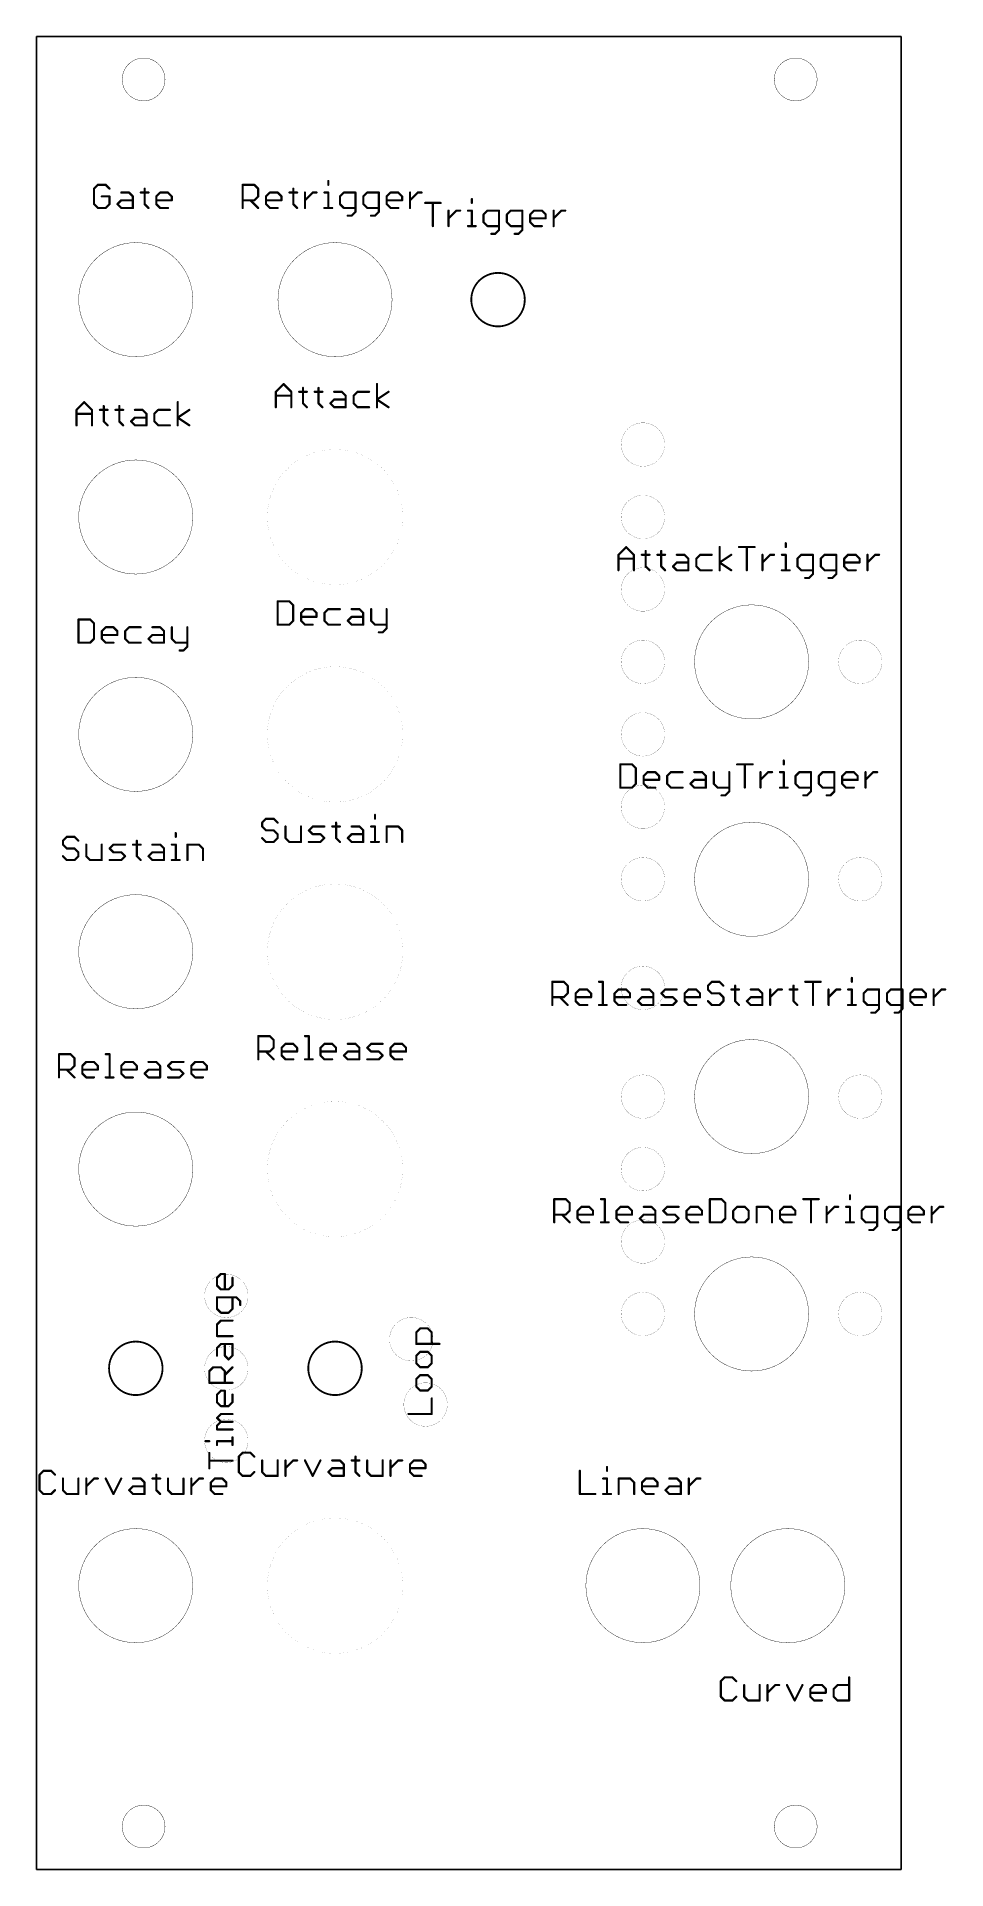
# Model space of a CAD drawing. Extents: x 1 to 64, y -11 to 118.
import ezdxf

# ---------------------------------------------------------------- set-up
doc = ezdxf.new("R2010")
doc.units = 0
doc.layers.add('255', color=2, linetype='CONTINUOUS')

msp = doc.modelspace()

# ---------------------------------------------------------------- linework, layer by layer
at = {"layer": '255'}
for p, q in [((61.29, 117.5), (0.67, 117.5)), ((0.67, 117.5), (0.67, -11)), ((61.29, -11), (61.29, 117.5)), ((0.67, -11), (61.29, -11))]:
    msp.add_line(p, q, dxfattribs=at)
for points, const_width in [([(8.17, 113, 1), (8.17, 116, 1), (8.17, 113)], 0.0254), ([(53.89, 113, 1), (53.89, 116, 1), (53.89, 113)], 0.0254), ([(4.7328, 106.842, 1), (4.6566, 106.842)], 0.0762), ([(4.6678, 106.869, 1), (4.7217, 106.8151)], 0.0762), ([(4.9659, 107.1513, 1), (4.9659, 107.0751)], 0.0762), ([(4.9928, 107.0862, 1), (4.939, 107.1401)], 0.0762), ([(5.5352, 107.1401, 1), (5.4813, 107.0862)], 0.0762), ([(5.5082, 107.0751, 1), (5.5082, 107.1513)], 0.0762), ([(5.7525, 106.8151, 1), (5.8063, 106.869)], 0.0762), ([(8.2783, 106.842, 1), (8.2021, 106.842)], 0.0762), ([(15.1557, 107.1132, 1), (15.0795, 107.1132)], 0.0762), ([(15.1176, 107.1513, 1), (15.1176, 107.0751)], 0.0762), ([(15.958, 107.1401, 1), (15.9041, 107.0862)], 0.0762), ([(15.9311, 107.0751, 1), (15.9311, 107.1513)], 0.0762), ([(16.2403, 106.842, 1), (16.1641, 106.842)], 0.0762), ([(16.1753, 106.8151, 1), (16.2292, 106.869)], 0.0762), ([(18.7011, 106.842, 1), (18.6249, 106.842)], 0.0762), ([(21.1569, 107.3844, 1), (21.0807, 107.3844)], 0.0762), ([(21.0807, 107.1132, 1), (21.1569, 107.1132)], 0.0762), ([(4.7217, 105.7843, 1), (4.6678, 105.7304)], 0.0762), ([(4.6566, 105.7574, 1), (4.7328, 105.7574)], 0.0762), ([(4.9659, 105.5243, 1), (4.9659, 105.4481)], 0.0762), ([(4.939, 105.4593, 1), (4.9928, 105.5131)], 0.0762), ([(5.2371, 106.3378, 1), (5.2371, 106.2616)], 0.0762), ([(5.4813, 105.5131, 1), (5.5352, 105.4593)], 0.0762), ([(5.5082, 105.4481, 1), (5.5082, 105.5243)], 0.0762), ([(5.8175, 106.2997, 1), (5.7413, 106.2997)], 0.0762), ([(5.7413, 105.7574, 1), (5.8175, 105.7574)], 0.0762), ([(5.8063, 105.7304, 1), (5.7525, 105.7843)], 0.0762), ([(5.7794, 106.2616, 1), (5.7794, 106.3378)], 0.0762), ([(6.3588, 105.7843, 1), (6.305, 105.7304)], 0.0762), ([(6.305, 105.7843, 1), (6.3588, 105.7304)], 0.0762), ([(6.6031, 106.609, 1), (6.6031, 106.5328)], 0.0762), ([(6.6031, 106.0666, 1), (6.6031, 105.9904)], 0.0762), ([(6.6031, 105.5243, 1), (6.6031, 105.4481)], 0.0762), ([(6.63, 106.0016, 1), (6.5761, 106.0555)], 0.0762), ([(6.5761, 105.4593, 1), (6.63, 105.5131)], 0.0762), ([(7.1723, 106.5978, 1), (7.1185, 106.5439)], 0.0762), ([(7.1454, 106.5328, 1), (7.1454, 106.609)], 0.0762), ([(7.4547, 106.2997, 1), (7.3785, 106.2997)], 0.0762), ([(7.3785, 105.4862, 1), (7.4547, 105.4862)], 0.0762), ([(7.3896, 106.2728, 1), (7.4435, 106.3266)], 0.0762), ([(7.4166, 105.9904, 1), (7.4166, 106.0666)], 0.0762), ([(7.4166, 105.4481, 1), (7.4166, 105.5243)], 0.0762), ([(7.9691, 106.609, 1), (7.9691, 106.5328)], 0.0762), ([(8.2672, 105.7843, 1), (8.2133, 105.7304)], 0.0762), ([(8.2021, 105.7574, 1), (8.2783, 105.7574)], 0.0762), ([(8.4844, 105.4593, 1), (8.5383, 105.5131)], 0.0762), ([(8.5114, 106.5328, 1), (8.5114, 106.609)], 0.0762), ([(9.0986, 106.2997, 1), (9.0224, 106.2997)], 0.0762), ([(9.0605, 106.0666, 1), (9.0605, 105.9904)], 0.0762), ([(9.0874, 105.7843, 1), (9.0336, 105.7304)], 0.0762), ([(9.0224, 105.7574, 1), (9.0986, 105.7574)], 0.0762), ([(9.0336, 106.3266, 1), (9.0874, 106.2728)], 0.0762), ([(9.3317, 106.609, 1), (9.3317, 106.5328)], 0.0762), ([(9.3317, 105.5243, 1), (9.3317, 105.4481)], 0.0762), ([(9.3586, 106.5439, 1), (9.3047, 106.5978)], 0.0762), ([(9.3047, 105.4593, 1), (9.3586, 105.5131)], 0.0762), ([(9.9009, 106.5978, 1), (9.847, 106.5439)], 0.0762), ([(9.874, 106.5328, 1), (9.874, 106.609)], 0.0762), ([(9.874, 105.4481, 1), (9.874, 105.5243)], 0.0762), ([(10.1833, 106.2997, 1), (10.1071, 106.2997)], 0.0762), ([(10.1071, 106.0285, 1), (10.1833, 106.0285)], 0.0762), ([(10.1182, 106.2728, 1), (10.1721, 106.3266)], 0.0762), ([(10.1452, 105.9904, 1), (10.1452, 106.0666)], 0.0762), ([(15.1176, 106.0666, 1), (15.1176, 105.9904)], 0.0762), ([(15.0795, 105.4862, 1), (15.1557, 105.4862)], 0.0762), ([(15.6868, 106.0555, 1), (15.633, 106.0016)], 0.0762), ([(15.9041, 106.0555, 1), (15.958, 106.0016)], 0.0762), ([(15.9311, 105.9904, 1), (15.9311, 106.0666)], 0.0762), ([(16.1641, 106.2997, 1), (16.2403, 106.2997)], 0.0762), ([(16.2292, 106.2728, 1), (16.1753, 106.3266)], 0.0762), ([(16.1753, 105.4593, 1), (16.2292, 105.5131)], 0.0762), ([(16.7928, 106.2997, 1), (16.7166, 106.2997)], 0.0762), ([(16.7547, 106.0666, 1), (16.7547, 105.9904)], 0.0762), ([(16.7817, 105.7843, 1), (16.7278, 105.7304)], 0.0762), ([(16.7166, 105.7574, 1), (16.7928, 105.7574)], 0.0762), ([(16.7278, 106.3266, 1), (16.7817, 106.2728)], 0.0762), ([(17.0259, 106.609, 1), (17.0259, 106.5328)], 0.0762), ([(17.0259, 105.5243, 1), (17.0259, 105.4481)], 0.0762), ([(17.0528, 106.5439, 1), (16.9989, 106.5978)], 0.0762), ([(16.9989, 105.4593, 1), (17.0528, 105.5131)], 0.0762), ([(17.5952, 106.5978, 1), (17.5413, 106.5439)], 0.0762), ([(17.5682, 106.5328, 1), (17.5682, 106.609)], 0.0762), ([(17.5682, 105.4481, 1), (17.5682, 105.5243)], 0.0762), ([(17.8775, 106.2997, 1), (17.8013, 106.2997)], 0.0762), ([(17.8013, 106.0285, 1), (17.8775, 106.0285)], 0.0762), ([(17.8124, 106.2728, 1), (17.8663, 106.3266)], 0.0762), ([(17.8394, 105.9904, 1), (17.8394, 106.0666)], 0.0762), ([(18.3919, 106.609, 1), (18.3919, 106.5328)], 0.0762), ([(18.69, 105.7843, 1), (18.6361, 105.7304)], 0.0762), ([(18.6249, 105.7574, 1), (18.7011, 105.7574)], 0.0762), ([(18.9073, 105.4593, 1), (18.9611, 105.5131)], 0.0762), ([(18.9342, 106.5328, 1), (18.9342, 106.609)], 0.0762), ([(19.5214, 106.5709, 1), (19.4452, 106.5709)], 0.0762), ([(19.4564, 106.0555, 1), (19.5103, 106.0016)], 0.0762), ([(19.4452, 105.4862, 1), (19.5214, 105.4862)], 0.0762), ([(20.0256, 106.609, 1), (20.0256, 106.5328)], 0.0762), ([(20.0526, 106.5439, 1), (19.9987, 106.5978)], 0.0762), ([(20.2968, 106.5328, 1), (20.2968, 106.609)], 0.0762), ([(20.8476, 106.609, 1), (20.8476, 106.5328)], 0.0762), ([(20.8476, 105.5243, 1), (20.8476, 105.4481)], 0.0762), ([(21.1569, 106.5709, 1), (21.0807, 106.5709)], 0.0762), ([(21.0807, 105.4862, 1), (21.1569, 105.4862)], 0.0762), ([(21.1188, 106.5328, 1), (21.1188, 106.609)], 0.0762), ([(21.3899, 105.4481, 1), (21.3899, 105.5243)], 0.0762), ([(21.966, 105.7843, 1), (21.9121, 105.7304)], 0.0762), ([(21.9772, 106.2997, 1), (21.901, 106.2997)], 0.0762), ([(21.9121, 106.3266, 1), (21.966, 106.2728)], 0.0762), ([(21.901, 105.7574, 1), (21.9772, 105.7574)], 0.0762), ([(22.2102, 106.609, 1), (22.2102, 106.5328)], 0.0762), ([(22.2102, 105.5243, 1), (22.2102, 105.4481)], 0.0762), ([(22.2372, 106.5439, 1), (22.1833, 106.5978)], 0.0762), ([(22.1833, 105.4593, 1), (22.2372, 105.5131)], 0.0762), ([(23.0618, 106.5709, 1), (22.9856, 106.5709)], 0.0762), ([(23.0237, 106.5328, 1), (23.0237, 106.609)], 0.0762), ([(23.0237, 105.4481, 1), (23.0237, 105.5243)], 0.0762), ([(23.6143, 106.2997, 1), (23.5381, 106.2997)], 0.0762), ([(23.6031, 105.7843, 1), (23.5493, 105.7304)], 0.0762), ([(23.5381, 105.7574, 1), (23.6143, 105.7574)], 0.0762), ([(23.5493, 106.3266, 1), (23.6031, 106.2728)], 0.0762), ([(23.8474, 106.609, 1), (23.8474, 106.5328)], 0.0762), ([(23.8474, 105.5243, 1), (23.8474, 105.4481)], 0.0762), ([(23.8743, 106.5439, 1), (23.8204, 106.5978)], 0.0762), ([(23.8204, 105.4593, 1), (23.8743, 105.5131)], 0.0762), ([(24.699, 106.5709, 1), (24.6228, 106.5709)], 0.0762), ([(24.6609, 106.5328, 1), (24.6609, 106.609)], 0.0762), ([(24.6609, 105.4481, 1), (24.6609, 105.5243)], 0.0762), ([(25.2403, 105.7843, 1), (25.1864, 105.7304)], 0.0762), ([(25.2515, 106.2997, 1), (25.1753, 106.2997)], 0.0762), ([(25.1864, 106.3266, 1), (25.2403, 106.2728)], 0.0762), ([(25.2134, 106.0666, 1), (25.2134, 105.9904)], 0.0762), ([(25.1753, 105.7574, 1), (25.2515, 105.7574)], 0.0762), ([(25.4845, 106.609, 1), (25.4845, 106.5328)], 0.0762), ([(25.4845, 105.5243, 1), (25.4845, 105.4481)], 0.0762), ([(25.5115, 106.5439, 1), (25.4576, 106.5978)], 0.0762), ([(25.4576, 105.4593, 1), (25.5115, 105.5131)], 0.0762), ([(26.0538, 106.5978, 1), (25.9999, 106.5439)], 0.0762), ([(26.0269, 106.5328, 1), (26.0269, 106.609)], 0.0762), ([(26.0269, 105.4481, 1), (26.0269, 105.5243)], 0.0762), ([(26.3361, 106.2997, 1), (26.2599, 106.2997)], 0.0762), ([(26.2599, 106.0285, 1), (26.3361, 106.0285)], 0.0762), ([(26.2711, 106.2728, 1), (26.325, 106.3266)], 0.0762), ([(26.298, 105.9904, 1), (26.298, 106.0666)], 0.0762), ([(26.8886, 106.5709, 1), (26.8124, 106.5709)], 0.0762), ([(26.8236, 106.0555, 1), (26.8775, 106.0016)], 0.0762), ([(26.8124, 105.4862, 1), (26.8886, 105.4862)], 0.0762), ([(27.3928, 106.609, 1), (27.3928, 106.5328)], 0.0762), ([(27.4198, 106.5439, 1), (27.3659, 106.5978)], 0.0762), ([(27.664, 106.5328, 1), (27.664, 106.609)], 0.0762), ([(27.9119, 105.8813, 1), (27.9119, 105.8051)], 0.0762), ([(28.4923, 105.8432, 1), (28.4161, 105.8432)], 0.0762), ([(28.9965, 105.8051, 1), (28.9965, 105.8813)], 0.0762), ([(29.5871, 105.3009, 1), (29.5109, 105.3009)], 0.0762), ([(30.0913, 105.339, 1), (30.0913, 105.2628)], 0.0762), ([(30.1183, 105.2739, 1), (30.0644, 105.3278)], 0.0762), ([(30.3625, 105.2628, 1), (30.3625, 105.339)], 0.0762), ([(30.9133, 105.339, 1), (30.9133, 105.2628)], 0.0762), ([(31.2226, 106.1144, 1), (31.1464, 106.1144)], 0.0762), ([(31.1464, 105.8432, 1), (31.2226, 105.8432)], 0.0762), ([(31.2226, 105.3009, 1), (31.1464, 105.3009)], 0.0762), ([(31.1845, 105.2628, 1), (31.1845, 105.339)], 0.0762), ([(32.2759, 105.339, 1), (32.2759, 105.2628)], 0.0762), ([(32.3029, 105.2739, 1), (32.249, 105.3278)], 0.0762), ([(33.1275, 105.3009, 1), (33.0513, 105.3009)], 0.0762), ([(33.0894, 105.2628, 1), (33.0894, 105.339)], 0.0762), ([(33.9131, 105.339, 1), (33.9131, 105.2628)], 0.0762), ([(33.94, 105.2739, 1), (33.8861, 105.3278)], 0.0762), ([(34.7647, 105.3009, 1), (34.6885, 105.3009)], 0.0762), ([(34.7266, 105.2628, 1), (34.7266, 105.339)], 0.0762), ([(35.5502, 105.339, 1), (35.5502, 105.2628)], 0.0762), ([(35.5772, 105.2739, 1), (35.5233, 105.3278)], 0.0762), ([(36.1195, 105.3278, 1), (36.0656, 105.2739)], 0.0762), ([(36.0926, 105.2628, 1), (36.0926, 105.339)], 0.0762), ([(36.9543, 105.3009, 1), (36.8781, 105.3009)], 0.0762), ([(37.4586, 105.339, 1), (37.4586, 105.2628)], 0.0762), ([(37.4855, 105.2739, 1), (37.4316, 105.3278)], 0.0762), ([(37.7297, 105.2628, 1), (37.7297, 105.339)], 0.0762), ([(22.4814, 104.982, 1), (22.4814, 104.9058)], 0.0762), ([(22.7256, 104.9708, 1), (22.7795, 104.9169)], 0.0762), ([(22.7525, 104.9058, 1), (22.7525, 104.982)], 0.0762), ([(22.9856, 105.215, 1), (23.0618, 105.215)], 0.0762), ([(23.0507, 105.1881, 1), (22.9968, 105.242)], 0.0762), ([(24.1185, 104.982, 1), (24.1185, 104.9058)], 0.0762), ([(24.3628, 104.9708, 1), (24.4166, 104.9169)], 0.0762), ([(24.3897, 104.9058, 1), (24.3897, 104.982)], 0.0762), ([(24.6228, 105.215, 1), (24.699, 105.215)], 0.0762), ([(24.6878, 105.1881, 1), (24.6339, 105.242)], 0.0762), ([(28.4161, 104.2162, 1), (28.4923, 104.2162)], 0.0762), ([(29.5221, 104.7855, 1), (29.576, 104.7316)], 0.0762), ([(29.5109, 104.2162, 1), (29.5871, 104.2162)], 0.0762), ([(30.9133, 104.2543, 1), (30.9133, 104.1781)], 0.0762), ([(31.1464, 104.2162, 1), (31.2226, 104.2162)], 0.0762), ([(31.4556, 104.1781, 1), (31.4556, 104.2543)], 0.0762), ([(32.0317, 104.5143, 1), (31.9778, 104.4604)], 0.0762), ([(32.0429, 105.0297, 1), (31.9667, 105.0297)], 0.0762), ([(31.9778, 105.0566, 1), (32.0317, 105.0028)], 0.0762), ([(31.9667, 104.4874, 1), (32.0429, 104.4874)], 0.0762), ([(32.2759, 104.2543, 1), (32.2759, 104.1781)], 0.0762), ([(32.249, 104.1893, 1), (32.3029, 104.2431)], 0.0762), ([(33.0894, 104.1781, 1), (33.0894, 104.2543)], 0.0762), ([(33.68, 105.0297, 1), (33.6038, 105.0297)], 0.0762), ([(33.6689, 104.5143, 1), (33.615, 104.4604)], 0.0762), ([(33.6038, 104.4874, 1), (33.68, 104.4874)], 0.0762), ([(33.615, 105.0566, 1), (33.6689, 105.0028)], 0.0762), ([(33.9131, 104.2543, 1), (33.9131, 104.1781)], 0.0762), ([(33.8861, 104.1893, 1), (33.94, 104.2431)], 0.0762), ([(34.7266, 104.1781, 1), (34.7266, 104.2543)], 0.0762), ([(35.306, 104.5143, 1), (35.2521, 104.4604)], 0.0762), ([(35.3172, 105.0297, 1), (35.241, 105.0297)], 0.0762), ([(35.2521, 105.0566, 1), (35.306, 105.0028)], 0.0762), ([(35.2791, 104.7966, 1), (35.2791, 104.7204)], 0.0762), ([(35.241, 104.4874, 1), (35.3172, 104.4874)], 0.0762), ([(35.5502, 104.2543, 1), (35.5502, 104.1781)], 0.0762), ([(35.5233, 104.1893, 1), (35.5772, 104.2431)], 0.0762), ([(36.0926, 104.1781, 1), (36.0926, 104.2543)], 0.0762), ([(36.4018, 105.0297, 1), (36.3256, 105.0297)], 0.0762), ([(36.3256, 104.7585, 1), (36.4018, 104.7585)], 0.0762), ([(36.3368, 105.0028, 1), (36.3907, 105.0566)], 0.0762), ([(36.3637, 104.7204, 1), (36.3637, 104.7966)], 0.0762), ([(36.8893, 104.7855, 1), (36.9432, 104.7316)], 0.0762), ([(36.8781, 104.2162, 1), (36.9543, 104.2162)], 0.0762), ([(7.62, 95.06, 1), (7.62, 103.06, 1), (7.62, 95.06)], 0.0254), ([(21.59, 95.06, 1), (21.59, 103.06, 1), (21.59, 95.06)], 0.0254), ([(32.5471, 103.712, 1), (32.5471, 103.6358)], 0.0762), ([(32.7913, 103.7008, 1), (32.8452, 103.6469)], 0.0762), ([(32.8182, 103.6358, 1), (32.8182, 103.712)], 0.0762), ([(33.0513, 103.945, 1), (33.1275, 103.945)], 0.0762), ([(33.1164, 103.9181, 1), (33.0625, 103.972)], 0.0762), ([(34.1842, 103.712, 1), (34.1842, 103.6358)], 0.0762), ([(34.4285, 103.7008, 1), (34.4823, 103.6469)], 0.0762), ([(34.4554, 103.6358, 1), (34.4554, 103.712)], 0.0762), ([(34.6885, 103.945, 1), (34.7647, 103.945)], 0.0762), ([(34.7535, 103.9181, 1), (34.6996, 103.972)], 0.0762), ([(33.02, 97.185, 1), (33.02, 100.935, 1), (33.02, 97.185)], 0.127), ([(17.4099, 92.6278, 1), (17.4638, 92.5739)], 0.0762), ([(17.475, 92.6009, 1), (17.3988, 92.6009)], 0.0762), ([(18.0061, 93.1701, 1), (17.9523, 93.1162)], 0.0762), ([(18.0061, 93.1162, 1), (17.9523, 93.1701)], 0.0762), ([(18.5596, 92.6009, 1), (18.4834, 92.6009)], 0.0762), ([(18.4946, 92.5739, 1), (18.5485, 92.6278)], 0.0762), ([(19.074, 92.639, 1), (19.074, 92.5628)], 0.0762), ([(19.3833, 92.872, 1), (19.3071, 92.872)], 0.0762), ([(19.6164, 92.5628, 1), (19.6164, 92.639)], 0.0762), ([(20.1655, 92.639, 1), (20.1655, 92.5628)], 0.0762), ([(20.4747, 92.872, 1), (20.3985, 92.872)], 0.0762), ([(20.7078, 92.5628, 1), (20.7078, 92.639)], 0.0762), ([(21.5281, 92.639, 1), (21.5281, 92.5628)], 0.0762), ([(22.0973, 92.6278, 1), (22.0435, 92.5739)], 0.0762), ([(22.0704, 92.5628, 1), (22.0704, 92.639)], 0.0762), ([(23.1652, 92.639, 1), (23.1652, 92.5628)], 0.0762), ([(23.1922, 92.5739, 1), (23.1383, 92.6278)], 0.0762), ([(23.9787, 92.5628, 1), (23.9787, 92.639)], 0.0762), ([(24.5693, 93.1432, 1), (24.4931, 93.1432)], 0.0762), ([(25.3658, 92.5692, 1), (25.3236, 92.6326)], 0.0762), ([(3.4399, 91.3578, 1), (3.4938, 91.3039)], 0.0762), ([(3.505, 91.3309, 1), (3.4288, 91.3309)], 0.0762), ([(4.0361, 91.9001, 1), (3.9823, 91.8462)], 0.0762), ([(4.0361, 91.8462, 1), (3.9823, 91.9001)], 0.0762), ([(4.5896, 91.3309, 1), (4.5134, 91.3309)], 0.0762), ([(4.5246, 91.3039, 1), (4.5785, 91.3578)], 0.0762), ([(5.104, 91.369, 1), (5.104, 91.2928)], 0.0762), ([(5.4133, 91.602, 1), (5.3371, 91.602)], 0.0762), ([(5.6464, 91.2928, 1), (5.6464, 91.369)], 0.0762), ([(6.1955, 91.369, 1), (6.1955, 91.2928)], 0.0762), ([(6.5047, 91.602, 1), (6.4285, 91.602)], 0.0762), ([(6.7378, 91.2928, 1), (6.7378, 91.369)], 0.0762), ([(7.5581, 91.369, 1), (7.5581, 91.2928)], 0.0762), ([(8.1273, 91.3578, 1), (8.0735, 91.3039)], 0.0762), ([(8.1004, 91.2928, 1), (8.1004, 91.369)], 0.0762), ([(9.1952, 91.369, 1), (9.1952, 91.2928)], 0.0762), ([(9.2222, 91.3039, 1), (9.1683, 91.3578)], 0.0762), ([(10.0087, 91.2928, 1), (10.0087, 91.369)], 0.0762), ([(10.5993, 91.8732, 1), (10.5231, 91.8732)], 0.0762), ([(11.3958, 91.2992, 1), (11.3536, 91.3626)], 0.0762), ([(17.4369, 92.3678, 1), (17.4369, 92.2916)], 0.0762), ([(17.3988, 91.5162, 1), (17.475, 91.5162)], 0.0762), ([(18.4834, 91.5162, 1), (18.5596, 91.5162)], 0.0762), ([(18.5215, 92.2916, 1), (18.5215, 92.3678)], 0.0762), ([(19.3721, 91.8143, 1), (19.3183, 91.7604)], 0.0762), ([(19.3071, 91.7874, 1), (19.3833, 91.7874)], 0.0762), ([(19.5894, 91.4893, 1), (19.6433, 91.5431)], 0.0762), ([(20.4636, 91.8143, 1), (20.4097, 91.7604)], 0.0762), ([(20.3985, 91.7874, 1), (20.4747, 91.7874)], 0.0762), ([(20.6809, 91.4893, 1), (20.7347, 91.5431)], 0.0762), ([(21.2838, 91.8143, 1), (21.23, 91.7604)], 0.0762), ([(21.23, 91.8143, 1), (21.2838, 91.7604)], 0.0762), ([(21.5281, 92.0966, 1), (21.5281, 92.0204)], 0.0762), ([(21.5281, 91.5543, 1), (21.5281, 91.4781)], 0.0762), ([(21.555, 92.0316, 1), (21.5011, 92.0855)], 0.0762), ([(21.5011, 91.4893, 1), (21.555, 91.5431)], 0.0762), ([(22.3797, 92.3297, 1), (22.3035, 92.3297)], 0.0762), ([(22.3035, 91.5162, 1), (22.3797, 91.5162)], 0.0762), ([(22.3146, 92.3028, 1), (22.3685, 92.3566)], 0.0762), ([(22.3416, 92.0204, 1), (22.3416, 92.0966)], 0.0762), ([(22.3416, 91.4781, 1), (22.3416, 91.5543)], 0.0762), ([(22.921, 91.8143, 1), (22.8671, 91.7604)], 0.0762), ([(22.9322, 92.3297, 1), (22.856, 92.3297)], 0.0762), ([(22.8671, 92.3566, 1), (22.921, 92.3028)], 0.0762), ([(22.856, 91.7874, 1), (22.9322, 91.7874)], 0.0762), ([(23.1652, 91.5543, 1), (23.1652, 91.4781)], 0.0762), ([(23.1383, 91.4893, 1), (23.1922, 91.5431)], 0.0762), ([(23.9787, 91.4781, 1), (23.9787, 91.5543)], 0.0762), ([(24.5523, 92.0902, 1), (24.5101, 92.0268)], 0.0762), ([(24.5101, 92.0902, 1), (24.5523, 92.0268)], 0.0762), ([(24.4931, 91.5162, 1), (24.5693, 91.5162)], 0.0762), ([(25.3236, 91.4845, 1), (25.3658, 91.5479)], 0.0762), ([(3.4669, 91.0978, 1), (3.4669, 91.0216)], 0.0762), ([(3.4288, 90.2462, 1), (3.505, 90.2462)], 0.0762), ([(4.5134, 90.2462, 1), (4.5896, 90.2462)], 0.0762), ([(4.5515, 91.0216, 1), (4.5515, 91.0978)], 0.0762), ([(5.4021, 90.5443, 1), (5.3483, 90.4904)], 0.0762), ([(5.3371, 90.5174, 1), (5.4133, 90.5174)], 0.0762), ([(5.6194, 90.2193, 1), (5.6733, 90.2731)], 0.0762), ([(6.4936, 90.5443, 1), (6.4397, 90.4904)], 0.0762), ([(6.4285, 90.5174, 1), (6.5047, 90.5174)], 0.0762), ([(6.7109, 90.2193, 1), (6.7647, 90.2731)], 0.0762), ([(7.3138, 90.5443, 1), (7.26, 90.4904)], 0.0762), ([(7.26, 90.5443, 1), (7.3138, 90.4904)], 0.0762), ([(7.5581, 90.8266, 1), (7.5581, 90.7504)], 0.0762), ([(7.5581, 90.2843, 1), (7.5581, 90.2081)], 0.0762), ([(7.585, 90.7616, 1), (7.5311, 90.8155)], 0.0762), ([(7.5311, 90.2193, 1), (7.585, 90.2731)], 0.0762), ([(8.4097, 91.0597, 1), (8.3335, 91.0597)], 0.0762), ([(8.3335, 90.2462, 1), (8.4097, 90.2462)], 0.0762), ([(8.3446, 91.0328, 1), (8.3985, 91.0866)], 0.0762), ([(8.3716, 90.7504, 1), (8.3716, 90.8266)], 0.0762), ([(8.3716, 90.2081, 1), (8.3716, 90.2843)], 0.0762), ([(8.951, 90.5443, 1), (8.8971, 90.4904)], 0.0762), ([(8.9622, 91.0597, 1), (8.886, 91.0597)], 0.0762), ([(8.8971, 91.0866, 1), (8.951, 91.0328)], 0.0762), ([(8.886, 90.5174, 1), (8.9622, 90.5174)], 0.0762), ([(9.1952, 90.2843, 1), (9.1952, 90.2081)], 0.0762), ([(9.1683, 90.2193, 1), (9.2222, 90.2731)], 0.0762), ([(10.0087, 90.2081, 1), (10.0087, 90.2843)], 0.0762), ([(10.5823, 90.8202, 1), (10.5401, 90.7568)], 0.0762), ([(10.5401, 90.8202, 1), (10.5823, 90.7568)], 0.0762), ([(10.5231, 90.2462, 1), (10.5993, 90.2462)], 0.0762), ([(11.3536, 90.2145, 1), (11.3958, 90.2779)], 0.0762), ([(43.18, 87.375, 1), (43.18, 90.425, 1), (43.18, 87.375)], 0.01), ([(7.62, 79.82, 1), (7.62, 87.82, 1), (7.62, 79.82)], 0.0254), ([(21.59, 79.07, 1), (21.59, 88.57, 1), (21.59, 79.07)], 0.0025), ([(43.18, 82.295, 1), (43.18, 85.345, 1), (43.18, 82.295)], 0.01), ([(41.5006, 81.1709, 1), (41.4244, 81.1709)], 0.0762), ([(41.4356, 81.1978, 1), (41.4895, 81.1439)], 0.0762), ([(41.4625, 80.9378, 1), (41.4625, 80.8616)], 0.0762), ([(42.0318, 81.7401, 1), (41.9779, 81.6862)], 0.0762), ([(42.0318, 81.6862, 1), (41.9779, 81.7401)], 0.0762), ([(42.5853, 81.1709, 1), (42.5091, 81.1709)], 0.0762), ([(42.5203, 81.1439, 1), (42.5741, 81.1978)], 0.0762), ([(42.5472, 80.8616, 1), (42.5472, 80.9378)], 0.0762), ([(43.0997, 81.209, 1), (43.0997, 81.1328)], 0.0762), ([(43.409, 81.442, 1), (43.3328, 81.442)], 0.0762), ([(43.642, 81.1328, 1), (43.642, 81.209)], 0.0762), ([(44.1911, 81.209, 1), (44.1911, 81.1328)], 0.0762), ([(44.5004, 81.442, 1), (44.4242, 81.442)], 0.0762), ([(44.7335, 81.1328, 1), (44.7335, 81.209)], 0.0762), ([(45.5537, 81.209, 1), (45.5537, 81.1328)], 0.0762), ([(46.123, 81.1978, 1), (46.0691, 81.1439)], 0.0762), ([(46.0961, 81.1328, 1), (46.0961, 81.209)], 0.0762), ([(46.4053, 80.8997, 1), (46.3291, 80.8997)], 0.0762), ([(46.3403, 80.8728, 1), (46.3942, 80.9266)], 0.0762), ([(46.9578, 80.8997, 1), (46.8816, 80.8997)], 0.0762), ([(46.8928, 80.9266, 1), (46.9467, 80.8728)], 0.0762), ([(47.1909, 81.209, 1), (47.1909, 81.1328)], 0.0762), ([(47.2178, 81.1439, 1), (47.1639, 81.1978)], 0.0762), ([(48.0044, 81.1328, 1), (48.0044, 81.209)], 0.0762), ([(48.595, 81.7132, 1), (48.5188, 81.7132)], 0.0762), ([(49.3915, 81.1392, 1), (49.3492, 81.2026)], 0.0762), ([(49.9212, 81.7513, 1), (49.9212, 81.6751)], 0.0762), ([(50.5016, 81.7132, 1), (50.4254, 81.7132)], 0.0762), ([(51.0058, 81.6751, 1), (51.0058, 81.7513)], 0.0762), ([(51.5964, 81.1709, 1), (51.5202, 81.1709)], 0.0762), ([(52.1007, 81.209, 1), (52.1007, 81.1328)], 0.0762), ([(52.1276, 81.1439, 1), (52.0737, 81.1978)], 0.0762), ([(52.3718, 81.1328, 1), (52.3718, 81.209)], 0.0762), ([(52.9226, 81.209, 1), (52.9226, 81.1328)], 0.0762), ([(53.2319, 81.9844, 1), (53.1557, 81.9844)], 0.0762), ([(53.1557, 81.7132, 1), (53.2319, 81.7132)], 0.0762), ([(53.2319, 81.1709, 1), (53.1557, 81.1709)], 0.0762), ([(53.1938, 81.1328, 1), (53.1938, 81.209)], 0.0762), ([(54.0522, 80.8997, 1), (53.976, 80.8997)], 0.0762), ([(53.9871, 80.9266, 1), (54.041, 80.8728)], 0.0762), ([(54.2852, 81.209, 1), (54.2852, 81.1328)], 0.0762), ([(54.3122, 81.1439, 1), (54.2583, 81.1978)], 0.0762), ([(55.1368, 81.1709, 1), (55.0606, 81.1709)], 0.0762), ([(55.0987, 81.1328, 1), (55.0987, 81.209)], 0.0762), ([(55.6893, 80.8997, 1), (55.6131, 80.8997)], 0.0762), ([(55.6243, 80.9266, 1), (55.6782, 80.8728)], 0.0762), ([(55.9224, 81.209, 1), (55.9224, 81.1328)], 0.0762), ([(55.9493, 81.1439, 1), (55.8954, 81.1978)], 0.0762), ([(56.774, 81.1709, 1), (56.6978, 81.1709)], 0.0762), ([(56.7359, 81.1328, 1), (56.7359, 81.209)], 0.0762), ([(57.3265, 80.8997, 1), (57.2503, 80.8997)], 0.0762), ([(57.2614, 80.9266, 1), (57.3153, 80.8728)], 0.0762), ([(57.5595, 81.209, 1), (57.5595, 81.1328)], 0.0762), ([(57.5865, 81.1439, 1), (57.5326, 81.1978)], 0.0762), ([(58.1288, 81.1978, 1), (58.0749, 81.1439)], 0.0762), ([(58.1019, 81.1328, 1), (58.1019, 81.209)], 0.0762), ([(58.4111, 80.8997, 1), (58.3349, 80.8997)], 0.0762), ([(58.3461, 80.8728, 1), (58.4, 80.9266)], 0.0762), ([(58.9636, 81.1709, 1), (58.8874, 81.1709)], 0.0762), ([(59.4679, 81.209, 1), (59.4679, 81.1328)], 0.0762), ([(59.4948, 81.1439, 1), (59.4409, 81.1978)], 0.0762), ([(59.739, 81.1328, 1), (59.739, 81.209)], 0.0762), ([(41.4244, 80.0862, 1), (41.5006, 80.0862)], 0.0762), ([(43.18, 77.215, 1), (43.18, 80.265, 1), (43.18, 77.215)], 0.01), ([(42.5091, 80.0862, 1), (42.5853, 80.0862)], 0.0762), ([(43.3978, 80.3843, 1), (43.3439, 80.3304)], 0.0762), ([(43.3328, 80.3574, 1), (43.409, 80.3574)], 0.0762), ([(43.6151, 80.0593, 1), (43.669, 80.1131)], 0.0762), ([(44.4892, 80.3843, 1), (44.4354, 80.3304)], 0.0762), ([(44.4242, 80.3574, 1), (44.5004, 80.3574)], 0.0762), ([(44.7065, 80.0593, 1), (44.7604, 80.1131)], 0.0762), ([(45.3095, 80.3843, 1), (45.2556, 80.3304)], 0.0762), ([(45.2556, 80.3843, 1), (45.3095, 80.3304)], 0.0762), ([(45.5537, 80.6666, 1), (45.5537, 80.5904)], 0.0762), ([(45.5537, 80.1243, 1), (45.5537, 80.0481)], 0.0762), ([(45.5807, 80.6016, 1), (45.5268, 80.6555)], 0.0762), ([(45.5268, 80.0593, 1), (45.5807, 80.1131)], 0.0762), ([(46.3291, 80.0862, 1), (46.4053, 80.0862)], 0.0762), ([(46.3672, 80.5904, 1), (46.3672, 80.6666)], 0.0762), ([(46.3672, 80.0481, 1), (46.3672, 80.1243)], 0.0762), ([(46.9467, 80.3843, 1), (46.8928, 80.3304)], 0.0762), ([(46.8816, 80.3574, 1), (46.9578, 80.3574)], 0.0762), ([(47.1909, 80.1243, 1), (47.1909, 80.0481)], 0.0762), ([(47.1639, 80.0593, 1), (47.2178, 80.1131)], 0.0762), ([(48.0044, 80.0481, 1), (48.0044, 80.1243)], 0.0762), ([(48.578, 80.6602, 1), (48.5357, 80.5968)], 0.0762), ([(48.5357, 80.6602, 1), (48.578, 80.5968)], 0.0762), ([(48.5188, 80.0862, 1), (48.595, 80.0862)], 0.0762), ([(49.3492, 80.0545, 1), (49.3915, 80.1179)], 0.0762), ([(50.4254, 80.0862, 1), (50.5016, 80.0862)], 0.0762), ([(51.5314, 80.6555, 1), (51.5853, 80.6016)], 0.0762), ([(51.5202, 80.0862, 1), (51.5964, 80.0862)], 0.0762), ([(52.9226, 80.1243, 1), (52.9226, 80.0481)], 0.0762), ([(53.1557, 80.0862, 1), (53.2319, 80.0862)], 0.0762), ([(53.465, 80.0481, 1), (53.465, 80.1243)], 0.0762), ([(54.041, 80.3843, 1), (53.9871, 80.3304)], 0.0762), ([(53.976, 80.3574, 1), (54.0522, 80.3574)], 0.0762), ([(54.2852, 80.1243, 1), (54.2852, 80.0481)], 0.0762), ([(54.2583, 80.0593, 1), (54.3122, 80.1131)], 0.0762), ([(55.0606, 79.815, 1), (55.1368, 79.815)], 0.0762), ([(55.1257, 79.7881, 1), (55.0718, 79.842)], 0.0762), ([(55.0987, 80.0481, 1), (55.0987, 80.1243)], 0.0762), ([(55.6782, 80.3843, 1), (55.6243, 80.3304)], 0.0762), ([(55.6131, 80.3574, 1), (55.6893, 80.3574)], 0.0762), ([(55.9224, 80.1243, 1), (55.9224, 80.0481)], 0.0762), ([(55.8954, 80.0593, 1), (55.9493, 80.1131)], 0.0762), ([(56.6978, 79.815, 1), (56.774, 79.815)], 0.0762), ([(56.7628, 79.7881, 1), (56.7089, 79.842)], 0.0762), ([(56.7359, 80.0481, 1), (56.7359, 80.1243)], 0.0762), ([(57.3153, 80.3843, 1), (57.2614, 80.3304)], 0.0762), ([(57.2884, 80.6666, 1), (57.2884, 80.5904)], 0.0762), ([(57.2503, 80.3574, 1), (57.3265, 80.3574)], 0.0762), ([(57.5595, 80.1243, 1), (57.5595, 80.0481)], 0.0762), ([(57.5326, 80.0593, 1), (57.5865, 80.1131)], 0.0762), ([(58.1019, 80.0481, 1), (58.1019, 80.1243)], 0.0762), ([(58.3349, 80.6285, 1), (58.4111, 80.6285)], 0.0762), ([(58.373, 80.5904, 1), (58.373, 80.6666)], 0.0762), ([(58.8986, 80.6555, 1), (58.9525, 80.6016)], 0.0762), ([(58.8874, 80.0862, 1), (58.9636, 80.0862)], 0.0762), ([(54.5564, 79.582, 1), (54.5564, 79.5058)], 0.0762), ([(54.8006, 79.5708, 1), (54.8545, 79.5169)], 0.0762), ([(54.8276, 79.5058, 1), (54.8276, 79.582)], 0.0762), ([(56.1936, 79.582, 1), (56.1936, 79.5058)], 0.0762), ([(56.4378, 79.5708, 1), (56.4917, 79.5169)], 0.0762), ([(56.4647, 79.5058, 1), (56.4647, 79.582)], 0.0762), ([(17.6114, 77.9032, 1), (17.5352, 77.9032)], 0.0762), ([(17.5733, 77.9413, 1), (17.5733, 77.8651)], 0.0762), ([(18.4137, 77.9301, 1), (18.3599, 77.8762)], 0.0762), ([(18.3868, 77.8651, 1), (18.3868, 77.9413)], 0.0762), ([(18.6961, 77.632, 1), (18.6199, 77.632)], 0.0762), ([(18.631, 77.6051, 1), (18.6849, 77.659)], 0.0762), ([(19.2486, 77.0897, 1), (19.1724, 77.0897)], 0.0762), ([(19.1835, 77.1166, 1), (19.2374, 77.0628)], 0.0762), ([(19.4816, 77.399, 1), (19.4816, 77.3228)], 0.0762), ([(19.5086, 77.3339, 1), (19.4547, 77.3878)], 0.0762), ([(20.0509, 77.3878, 1), (19.997, 77.3339)], 0.0762), ([(20.024, 77.3228, 1), (20.024, 77.399)], 0.0762), ([(20.3332, 77.0897, 1), (20.257, 77.0897)], 0.0762), ([(20.2682, 77.0628, 1), (20.3221, 77.1166)], 0.0762), ([(20.8857, 77.0897, 1), (20.8095, 77.0897)], 0.0762), ([(20.8207, 77.1166, 1), (20.8746, 77.0628)], 0.0762), ([(21.1188, 77.399, 1), (21.1188, 77.3228)], 0.0762), ([(21.1457, 77.3339, 1), (21.0918, 77.3878)], 0.0762), ([(21.9323, 77.3228, 1), (21.9323, 77.399)], 0.0762), ([(22.7559, 77.399, 1), (22.7559, 77.3228)], 0.0762), ([(23.3252, 77.3878, 1), (23.2713, 77.3339)], 0.0762), ([(23.2983, 77.3228, 1), (23.2983, 77.399)], 0.0762), ([(23.6075, 77.0897, 1), (23.5313, 77.0897)], 0.0762), ([(23.5425, 77.0628, 1), (23.5964, 77.1166)], 0.0762), ([(24.16, 77.3609, 1), (24.0838, 77.3609)], 0.0762), ([(25.2447, 77.3609, 1), (25.1685, 77.3609)], 0.0762), ([(50.8, 69.66, 1), (50.8, 77.66, 1), (50.8, 69.66)], 0.0254), ([(3.6414, 76.6332, 1), (3.5652, 76.6332)], 0.0762), ([(3.6033, 76.6713, 1), (3.6033, 76.5951)], 0.0762), ([(4.4437, 76.6601, 1), (4.3899, 76.6062)], 0.0762), ([(4.4168, 76.5951, 1), (4.4168, 76.6713)], 0.0762), ([(4.7261, 76.362, 1), (4.6499, 76.362)], 0.0762), ([(4.661, 76.3351, 1), (4.7149, 76.389)], 0.0762), ([(5.2786, 75.8197, 1), (5.2024, 75.8197)], 0.0762), ([(5.2135, 75.8466, 1), (5.2674, 75.7928)], 0.0762), ([(5.5116, 76.129, 1), (5.5116, 76.0528)], 0.0762), ([(5.5386, 76.0639, 1), (5.4847, 76.1178)], 0.0762), ([(6.0809, 76.1178, 1), (6.027, 76.0639)], 0.0762), ([(6.054, 76.0528, 1), (6.054, 76.129)], 0.0762), ([(6.3632, 75.8197, 1), (6.287, 75.8197)], 0.0762), ([(6.2982, 75.7928, 1), (6.3521, 75.8466)], 0.0762), ([(6.9157, 75.8197, 1), (6.8395, 75.8197)], 0.0762), ([(6.8507, 75.8466, 1), (6.9046, 75.7928)], 0.0762), ([(7.1488, 76.129, 1), (7.1488, 76.0528)], 0.0762), ([(7.1757, 76.0639, 1), (7.1218, 76.1178)], 0.0762), ([(7.9623, 76.0528, 1), (7.9623, 76.129)], 0.0762), ([(8.7859, 76.129, 1), (8.7859, 76.0528)], 0.0762), ([(9.3552, 76.1178, 1), (9.3013, 76.0639)], 0.0762), ([(9.3283, 76.0528, 1), (9.3283, 76.129)], 0.0762), ([(9.6375, 75.8197, 1), (9.5613, 75.8197)], 0.0762), ([(9.5725, 75.7928, 1), (9.6264, 75.8466)], 0.0762), ([(10.19, 76.0909, 1), (10.1138, 76.0909)], 0.0762), ([(11.2747, 76.0909, 1), (11.1985, 76.0909)], 0.0762), ([(17.5733, 76.3143, 1), (17.5733, 76.2381)], 0.0762), ([(17.5352, 76.2762, 1), (17.6114, 76.2762)], 0.0762), ([(18.3599, 76.3031, 1), (18.4137, 76.2493)], 0.0762), ([(18.3868, 76.2381, 1), (18.3868, 76.3143)], 0.0762), ([(18.6199, 76.5474, 1), (18.6961, 76.5474)], 0.0762), ([(18.6849, 76.5204, 1), (18.631, 76.5743)], 0.0762), ([(19.2374, 76.5743, 1), (19.1835, 76.5204)], 0.0762), ([(19.2105, 76.8566, 1), (19.2105, 76.7804)], 0.0762), ([(19.1724, 76.5474, 1), (19.2486, 76.5474)], 0.0762), ([(19.4816, 76.3143, 1), (19.4816, 76.2381)], 0.0762), ([(19.4547, 76.2493, 1), (19.5086, 76.3031)], 0.0762), ([(20.024, 76.2381, 1), (20.024, 76.3143)], 0.0762), ([(20.257, 76.8185, 1), (20.3332, 76.8185)], 0.0762), ([(20.2951, 76.7804, 1), (20.2951, 76.8566)], 0.0762), ([(20.8746, 76.5743, 1), (20.8207, 76.5204)], 0.0762), ([(20.8095, 76.5474, 1), (20.8857, 76.5474)], 0.0762), ([(21.1188, 76.3143, 1), (21.1188, 76.2381)], 0.0762), ([(21.0918, 76.2493, 1), (21.1457, 76.3031)], 0.0762), ([(21.9323, 76.2381, 1), (21.9323, 76.3143)], 0.0762), ([(22.5117, 76.5743, 1), (22.4578, 76.5204)], 0.0762), ([(22.4578, 76.5743, 1), (22.5117, 76.5204)], 0.0762), ([(22.7559, 76.8566, 1), (22.7559, 76.7804)], 0.0762), ([(22.7559, 76.3143, 1), (22.7559, 76.2381)], 0.0762), ([(22.7829, 76.7916, 1), (22.729, 76.8455)], 0.0762), ([(22.729, 76.2493, 1), (22.7829, 76.3031)], 0.0762), ([(23.5313, 76.2762, 1), (23.6075, 76.2762)], 0.0762), ([(23.5694, 76.7804, 1), (23.5694, 76.8566)], 0.0762), ([(23.5694, 76.2381, 1), (23.5694, 76.3143)], 0.0762), ([(24.1489, 76.5743, 1), (24.095, 76.5204)], 0.0762), ([(24.0838, 76.5474, 1), (24.16, 76.5474)], 0.0762), ([(24.3931, 76.3143, 1), (24.3931, 76.2381)], 0.0762), ([(24.3661, 76.2493, 1), (24.42, 76.3031)], 0.0762), ([(25.1685, 76.005, 1), (25.2447, 76.005)], 0.0762), ([(25.2335, 75.9781, 1), (25.1796, 76.032)], 0.0762), ([(25.2066, 76.2381, 1), (25.2066, 76.3143)], 0.0762), ([(3.6033, 75.0443, 1), (3.6033, 74.9681)], 0.0762), ([(3.5652, 75.0062, 1), (3.6414, 75.0062)], 0.0762), ([(4.3899, 75.0331, 1), (4.4437, 74.9793)], 0.0762), ([(4.4168, 74.9681, 1), (4.4168, 75.0443)], 0.0762), ([(4.6499, 75.2774, 1), (4.7261, 75.2774)], 0.0762), ([(4.7149, 75.2504, 1), (4.661, 75.3043)], 0.0762), ([(5.2674, 75.3043, 1), (5.2135, 75.2504)], 0.0762), ([(5.2405, 75.5866, 1), (5.2405, 75.5104)], 0.0762), ([(5.2024, 75.2774, 1), (5.2786, 75.2774)], 0.0762), ([(5.5116, 75.0443, 1), (5.5116, 74.9681)], 0.0762), ([(5.4847, 74.9793, 1), (5.5386, 75.0331)], 0.0762), ([(6.054, 74.9681, 1), (6.054, 75.0443)], 0.0762), ([(6.287, 75.5485, 1), (6.3632, 75.5485)], 0.0762), ([(6.3251, 75.5104, 1), (6.3251, 75.5866)], 0.0762), ([(6.9046, 75.3043, 1), (6.8507, 75.2504)], 0.0762), ([(6.8395, 75.2774, 1), (6.9157, 75.2774)], 0.0762), ([(7.1488, 75.0443, 1), (7.1488, 74.9681)], 0.0762), ([(7.1218, 74.9793, 1), (7.1757, 75.0331)], 0.0762), ([(7.9623, 74.9681, 1), (7.9623, 75.0443)], 0.0762), ([(8.5417, 75.3043, 1), (8.4878, 75.2504)], 0.0762), ([(8.4878, 75.3043, 1), (8.5417, 75.2504)], 0.0762), ([(8.7859, 75.5866, 1), (8.7859, 75.5104)], 0.0762), ([(8.7859, 75.0443, 1), (8.7859, 74.9681)], 0.0762), ([(8.8129, 75.5216, 1), (8.759, 75.5755)], 0.0762), ([(8.759, 74.9793, 1), (8.8129, 75.0331)], 0.0762), ([(9.5613, 75.0062, 1), (9.6375, 75.0062)], 0.0762), ([(9.5994, 75.5104, 1), (9.5994, 75.5866)], 0.0762), ([(9.5994, 74.9681, 1), (9.5994, 75.0443)], 0.0762), ([(10.1789, 75.3043, 1), (10.125, 75.2504)], 0.0762), ([(10.1138, 75.2774, 1), (10.19, 75.2774)], 0.0762), ([(10.4231, 75.0443, 1), (10.4231, 74.9681)], 0.0762), ([(10.3961, 74.9793, 1), (10.45, 75.0331)], 0.0762), ([(10.6943, 74.502, 1), (10.6943, 74.4258)], 0.0762), ([(10.9654, 74.4258, 1), (10.9654, 74.502)], 0.0762), ([(11.1985, 74.735, 1), (11.2747, 74.735)], 0.0762), ([(11.2635, 74.7081, 1), (11.2096, 74.762)], 0.0762), ([(11.2366, 74.9681, 1), (11.2366, 75.0443)], 0.0762), ([(24.6643, 75.772, 1), (24.6643, 75.6958)], 0.0762), ([(24.9085, 75.7608, 1), (24.9624, 75.7069)], 0.0762), ([(24.9354, 75.6958, 1), (24.9354, 75.772)], 0.0762), ([(43.18, 72.135, 1), (43.18, 75.185, 1), (43.18, 72.135)], 0.01), ([(58.42, 72.135, 1), (58.42, 75.185, 1), (58.42, 72.135)], 0.01), ([(10.9385, 74.4908, 1), (10.9924, 74.4369)], 0.0762), ([(21.59, 63.83, 1), (21.59, 73.33, 1), (21.59, 63.83)], 0.0025), ([(7.62, 64.58, 1), (7.62, 72.58, 1), (7.62, 64.58)], 0.0254), ([(43.18, 67.055, 1), (43.18, 70.105, 1), (43.18, 67.055)], 0.01), ([(53.0955, 66.7444, 1), (53.0193, 66.7444)], 0.0762), ([(41.6371, 66.4732, 1), (41.5609, 66.4732)], 0.0762), ([(41.599, 66.5113, 1), (41.599, 66.4351)], 0.0762), ([(42.4394, 66.5001, 1), (42.3855, 66.4462)], 0.0762), ([(42.4125, 66.4351, 1), (42.4125, 66.5113)], 0.0762), ([(42.7217, 66.202, 1), (42.6455, 66.202)], 0.0762), ([(42.6567, 66.1751, 1), (42.7106, 66.229)], 0.0762), ([(43.2742, 65.6597, 1), (43.198, 65.6597)], 0.0762), ([(43.2092, 65.6866, 1), (43.2631, 65.6328)], 0.0762), ([(43.5073, 65.969, 1), (43.5073, 65.8928)], 0.0762), ([(43.5342, 65.9039, 1), (43.4803, 65.9578)], 0.0762), ([(44.0766, 65.9578, 1), (44.0227, 65.9039)], 0.0762), ([(44.0496, 65.8928, 1), (44.0496, 65.969)], 0.0762), ([(44.3589, 65.6597, 1), (44.2827, 65.6597)], 0.0762), ([(44.2938, 65.6328, 1), (44.3477, 65.6866)], 0.0762), ([(44.9114, 65.6597, 1), (44.8352, 65.6597)], 0.0762), ([(44.8463, 65.6866, 1), (44.9002, 65.6328)], 0.0762), ([(45.1444, 65.969, 1), (45.1444, 65.8928)], 0.0762), ([(45.1714, 65.9039, 1), (45.1175, 65.9578)], 0.0762), ([(45.9579, 65.8928, 1), (45.9579, 65.969)], 0.0762), ([(46.7816, 65.969, 1), (46.7816, 65.8928)], 0.0762), ([(47.3509, 65.9578, 1), (47.297, 65.9039)], 0.0762), ([(47.3239, 65.8928, 1), (47.3239, 65.969)], 0.0762), ([(47.6332, 65.6597, 1), (47.557, 65.6597)], 0.0762), ([(47.5682, 65.6328, 1), (47.622, 65.6866)], 0.0762), ([(48.1857, 65.9309, 1), (48.1095, 65.9309)], 0.0762), ([(49.2704, 65.9309, 1), (49.1942, 65.9309)], 0.0762), ([(49.7847, 66.5113, 1), (49.7847, 66.4351)], 0.0762), ([(50.3652, 66.4732, 1), (50.289, 66.4732)], 0.0762), ([(50.8694, 66.4351, 1), (50.8694, 66.5113)], 0.0762), ([(51.46, 65.9309, 1), (51.3838, 65.9309)], 0.0762), ([(51.9642, 65.969, 1), (51.9642, 65.8928)], 0.0762), ([(51.9912, 65.9039, 1), (51.9373, 65.9578)], 0.0762), ([(52.2354, 65.8928, 1), (52.2354, 65.969)], 0.0762), ([(52.7862, 65.969, 1), (52.7862, 65.8928)], 0.0762), ([(53.0193, 66.4732, 1), (53.0955, 66.4732)], 0.0762), ([(53.0955, 65.9309, 1), (53.0193, 65.9309)], 0.0762), ([(53.0574, 65.8928, 1), (53.0574, 65.969)], 0.0762), ([(53.9157, 65.6597, 1), (53.8395, 65.6597)], 0.0762), ([(53.8507, 65.6866, 1), (53.9046, 65.6328)], 0.0762), ([(54.1488, 65.969, 1), (54.1488, 65.8928)], 0.0762), ([(54.1757, 65.9039, 1), (54.1219, 65.9578)], 0.0762), ([(55.0004, 65.9309, 1), (54.9242, 65.9309)], 0.0762), ([(54.9623, 65.8928, 1), (54.9623, 65.969)], 0.0762), ([(55.5529, 65.6597, 1), (55.4767, 65.6597)], 0.0762), ([(55.4879, 65.6866, 1), (55.5417, 65.6328)], 0.0762), ([(55.786, 65.969, 1), (55.786, 65.8928)], 0.0762), ([(55.8129, 65.9039, 1), (55.759, 65.9578)], 0.0762), ([(56.6376, 65.9309, 1), (56.5614, 65.9309)], 0.0762), ([(56.5995, 65.8928, 1), (56.5995, 65.969)], 0.0762), ([(57.19, 65.6597, 1), (57.1138, 65.6597)], 0.0762), ([(57.125, 65.6866, 1), (57.1789, 65.6328)], 0.0762), ([(57.4231, 65.969, 1), (57.4231, 65.8928)], 0.0762), ([(57.4501, 65.9039, 1), (57.3962, 65.9578)], 0.0762), ([(57.9924, 65.9578, 1), (57.9385, 65.9039)], 0.0762), ([(57.9654, 65.8928, 1), (57.9654, 65.969)], 0.0762), ([(58.2747, 65.6597, 1), (58.1985, 65.6597)], 0.0762), ([(58.2097, 65.6328, 1), (58.2636, 65.6866)], 0.0762), ([(58.8272, 65.9309, 1), (58.751, 65.9309)], 0.0762), ([(59.3314, 65.969, 1), (59.3314, 65.8928)], 0.0762), ([(59.3584, 65.9039, 1), (59.3045, 65.9578)], 0.0762), ([(59.6026, 65.8928, 1), (59.6026, 65.969)], 0.0762), ([(41.599, 64.8843, 1), (41.599, 64.8081)], 0.0762), ([(41.5609, 64.8462, 1), (41.6371, 64.8462)], 0.0762), ([(43.18, 61.975, 1), (43.18, 65.025, 1), (43.18, 61.975)], 0.01), ([(42.3855, 64.8731, 1), (42.4394, 64.8193)], 0.0762), ([(42.4125, 64.8081, 1), (42.4125, 64.8843)], 0.0762), ([(42.6455, 65.1174, 1), (42.7217, 65.1174)], 0.0762), ([(42.7106, 65.0904, 1), (42.6567, 65.1443)], 0.0762), ([(43.2361, 65.4266, 1), (43.2361, 65.3504)], 0.0762), ([(43.2631, 65.1443, 1), (43.2092, 65.0904)], 0.0762), ([(43.198, 65.1174, 1), (43.2742, 65.1174)], 0.0762), ([(43.5073, 64.8843, 1), (43.5073, 64.8081)], 0.0762), ([(43.4803, 64.8193, 1), (43.5342, 64.8731)], 0.0762), ([(44.0496, 64.8081, 1), (44.0496, 64.8843)], 0.0762), ([(44.2827, 65.3885, 1), (44.3589, 65.3885)], 0.0762), ([(44.3208, 65.3504, 1), (44.3208, 65.4266)], 0.0762), ([(44.9002, 65.1443, 1), (44.8463, 65.0904)], 0.0762), ([(44.8352, 65.1174, 1), (44.9114, 65.1174)], 0.0762), ([(45.1444, 64.8843, 1), (45.1444, 64.8081)], 0.0762), ([(45.1175, 64.8193, 1), (45.1714, 64.8731)], 0.0762), ([(45.9579, 64.8081, 1), (45.9579, 64.8843)], 0.0762), ([(46.5374, 65.1443, 1), (46.4835, 65.0904)], 0.0762), ([(46.4835, 65.1443, 1), (46.5374, 65.0904)], 0.0762), ([(46.7816, 65.4266, 1), (46.7816, 65.3504)], 0.0762), ([(46.7816, 64.8843, 1), (46.7816, 64.8081)], 0.0762), ([(46.8085, 65.3616, 1), (46.7547, 65.4155)], 0.0762), ([(46.7547, 64.8193, 1), (46.8085, 64.8731)], 0.0762), ([(47.557, 64.8462, 1), (47.6332, 64.8462)], 0.0762), ([(47.5951, 65.3504, 1), (47.5951, 65.4266)], 0.0762), ([(47.5951, 64.8081, 1), (47.5951, 64.8843)], 0.0762), ([(48.1745, 65.1443, 1), (48.1206, 65.0904)], 0.0762), ([(48.1095, 65.1174, 1), (48.1857, 65.1174)], 0.0762), ([(48.4188, 64.8843, 1), (48.4188, 64.8081)], 0.0762), ([(48.3918, 64.8193, 1), (48.4457, 64.8731)], 0.0762), ([(48.6899, 64.342, 1), (48.6899, 64.2658)], 0.0762), ([(48.9341, 64.3308, 1), (48.988, 64.2769)], 0.0762), ([(48.9611, 64.2658, 1), (48.9611, 64.342)], 0.0762), ([(49.1942, 64.575, 1), (49.2704, 64.575)], 0.0762), ([(49.2592, 64.5481, 1), (49.2053, 64.602)], 0.0762), ([(49.2323, 64.8081, 1), (49.2323, 64.8843)], 0.0762), ([(50.289, 64.8462, 1), (50.3652, 64.8462)], 0.0762), ([(51.395, 65.4155, 1), (51.4488, 65.3616)], 0.0762), ([(51.3838, 64.8462, 1), (51.46, 64.8462)], 0.0762), ([(52.7862, 64.8843, 1), (52.7862, 64.8081)], 0.0762), ([(53.0193, 64.8462, 1), (53.0955, 64.8462)], 0.0762), ([(53.3285, 64.8081, 1), (53.3285, 64.8843)], 0.0762), ([(53.9046, 65.1443, 1), (53.8507, 65.0904)], 0.0762), ([(53.8395, 65.1174, 1), (53.9157, 65.1174)], 0.0762), ([(54.1488, 64.8843, 1), (54.1488, 64.8081)], 0.0762), ([(54.1219, 64.8193, 1), (54.1757, 64.8731)], 0.0762), ([(54.42, 64.342, 1), (54.42, 64.2658)], 0.0762), ([(54.6642, 64.3308, 1), (54.7181, 64.2769)], 0.0762), ([(54.6911, 64.2658, 1), (54.6911, 64.342)], 0.0762), ([(54.9242, 64.575, 1), (55.0004, 64.575)], 0.0762), ([(54.9892, 64.5481, 1), (54.9354, 64.602)], 0.0762), ([(54.9623, 64.8081, 1), (54.9623, 64.8843)], 0.0762), ([(55.5417, 65.1443, 1), (55.4879, 65.0904)], 0.0762), ([(55.4767, 65.1174, 1), (55.5529, 65.1174)], 0.0762), ([(55.786, 64.8843, 1), (55.786, 64.8081)], 0.0762), ([(55.759, 64.8193, 1), (55.8129, 64.8731)], 0.0762), ([(56.0571, 64.342, 1), (56.0571, 64.2658)], 0.0762), ([(56.3013, 64.3308, 1), (56.3552, 64.2769)], 0.0762), ([(56.3283, 64.2658, 1), (56.3283, 64.342)], 0.0762), ([(56.5614, 64.575, 1), (56.6376, 64.575)], 0.0762), ([(56.6264, 64.5481, 1), (56.5725, 64.602)], 0.0762), ([(56.5995, 64.8081, 1), (56.5995, 64.8843)], 0.0762), ([(57.1519, 65.4266, 1), (57.1519, 65.3504)], 0.0762), ([(57.1789, 65.1443, 1), (57.125, 65.0904)], 0.0762), ([(57.1138, 65.1174, 1), (57.19, 65.1174)], 0.0762), ([(57.4231, 64.8843, 1), (57.4231, 64.8081)], 0.0762), ([(57.3962, 64.8193, 1), (57.4501, 64.8731)], 0.0762), ([(57.9654, 64.8081, 1), (57.9654, 64.8843)], 0.0762), ([(58.1985, 65.3885, 1), (58.2747, 65.3885)], 0.0762), ([(58.2366, 65.3504, 1), (58.2366, 65.4266)], 0.0762), ([(58.7622, 65.4155, 1), (58.816, 65.3616)], 0.0762), ([(58.751, 64.8462, 1), (58.8272, 64.8462)], 0.0762), ([(24.4312, 62.9344, 1), (24.355, 62.9344)], 0.0762), ([(10.4612, 61.6644, 1), (10.385, 61.6644)], 0.0762), ([(16.4549, 62.419, 1), (16.5088, 62.3651)], 0.0762), ([(16.5088, 62.1478, 1), (16.4549, 62.0939)], 0.0762), ([(16.52, 62.392, 1), (16.4438, 62.392)], 0.0762), ([(16.4438, 62.1209, 1), (16.52, 62.1209)], 0.0762), ([(16.753, 62.7013, 1), (16.753, 62.6251)], 0.0762), ([(16.753, 61.8878, 1), (16.753, 61.8116)], 0.0762), ([(16.78, 62.6362, 1), (16.7261, 62.6901)], 0.0762), ([(16.7261, 61.8228, 1), (16.78, 61.8766)], 0.0762), ([(17.3223, 62.6901, 1), (17.2684, 62.6362)], 0.0762), ([(17.3223, 61.8766, 1), (17.2684, 61.8228)], 0.0762), ([(17.2954, 62.6251, 1), (17.2954, 62.7013)], 0.0762), ([(17.2954, 61.8116, 1), (17.2954, 61.8878)], 0.0762), ([(17.5396, 62.3651, 1), (17.5935, 62.419)], 0.0762), ([(18.1571, 62.1209, 1), (18.0809, 62.1209)], 0.0762), ([(19.2418, 62.1209, 1), (19.1656, 62.1209)], 0.0762), ([(19.7831, 61.8766, 1), (19.7292, 61.8228)], 0.0762), ([(19.7292, 61.8766, 1), (19.7831, 61.8228)], 0.0762), ([(20.0273, 62.159, 1), (20.0273, 62.0828)], 0.0762), ([(20.0543, 62.0939, 1), (20.0004, 62.1478)], 0.0762), ([(20.8408, 62.0828, 1), (20.8408, 62.159)], 0.0762), ([(21.3933, 62.159, 1), (21.3933, 62.0828)], 0.0762), ([(21.7026, 62.392, 1), (21.6264, 62.392)], 0.0762), ([(21.9357, 62.0828, 1), (21.9357, 62.159)], 0.0762), ([(22.7559, 62.159, 1), (22.7559, 62.0828)], 0.0762), ([(23.3252, 62.1478, 1), (23.2713, 62.0939)], 0.0762), ([(23.2983, 62.0828, 1), (23.2983, 62.159)], 0.0762), ([(23.6075, 61.8497, 1), (23.5313, 61.8497)], 0.0762), ([(23.5425, 61.8228, 1), (23.5964, 61.8766)], 0.0762), ([(24.1219, 62.159, 1), (24.1219, 62.0828)], 0.0762), ([(24.355, 62.6632, 1), (24.4312, 62.6632)], 0.0762), ([(24.4312, 62.1209, 1), (24.355, 62.1209)], 0.0762), ([(24.3931, 62.0828, 1), (24.3931, 62.159)], 0.0762), ([(25.2515, 62.1209, 1), (25.1753, 62.1209)], 0.0762), ([(25.2134, 62.159, 1), (25.2134, 62.0828)], 0.0762), ([(26.0538, 62.1478, 1), (25.9999, 62.0939)], 0.0762), ([(26.0269, 62.0828, 1), (26.0269, 62.159)], 0.0762), ([(26.3361, 61.8497, 1), (26.2599, 61.8497)], 0.0762), ([(26.2711, 61.8228, 1), (26.325, 61.8766)], 0.0762), ([(50.8, 54.42, 1), (50.8, 62.42, 1), (50.8, 54.42)], 0.0254), ([(2.4849, 61.149, 1), (2.5388, 61.0951)], 0.0762), ([(2.5388, 60.8778, 1), (2.4849, 60.8239)], 0.0762), ([(2.55, 61.122, 1), (2.4738, 61.122)], 0.0762), ([(2.4738, 60.8509, 1), (2.55, 60.8509)], 0.0762), ([(2.783, 61.4313, 1), (2.783, 61.3551)], 0.0762), ([(2.783, 60.6178, 1), (2.783, 60.5416)], 0.0762), ([(2.81, 61.3662, 1), (2.7561, 61.4201)], 0.0762), ([(2.7561, 60.5528, 1), (2.81, 60.6066)], 0.0762), ([(3.3523, 61.4201, 1), (3.2984, 61.3662)], 0.0762), ([(3.3523, 60.6066, 1), (3.2984, 60.5528)], 0.0762), ([(3.3254, 61.3551, 1), (3.3254, 61.4313)], 0.0762), ([(3.3254, 60.5416, 1), (3.3254, 60.6178)], 0.0762), ([(3.5696, 61.0951, 1), (3.6235, 61.149)], 0.0762), ([(4.1871, 60.8509, 1), (4.1109, 60.8509)], 0.0762), ([(5.2718, 60.8509, 1), (5.1956, 60.8509)], 0.0762), ([(5.8131, 60.6066, 1), (5.7592, 60.5528)], 0.0762), ([(5.7592, 60.6066, 1), (5.8131, 60.5528)], 0.0762), ([(6.0573, 60.889, 1), (6.0573, 60.8128)], 0.0762), ([(6.0843, 60.8239, 1), (6.0304, 60.8778)], 0.0762), ([(6.8708, 60.8128, 1), (6.8708, 60.889)], 0.0762), ([(7.4233, 60.889, 1), (7.4233, 60.8128)], 0.0762), ([(7.7326, 61.122, 1), (7.6564, 61.122)], 0.0762), ([(7.9657, 60.8128, 1), (7.9657, 60.889)], 0.0762), ([(8.7859, 60.889, 1), (8.7859, 60.8128)], 0.0762), ([(9.3552, 60.8778, 1), (9.3013, 60.8239)], 0.0762), ([(9.3283, 60.8128, 1), (9.3283, 60.889)], 0.0762), ([(9.6375, 60.5797, 1), (9.5613, 60.5797)], 0.0762), ([(9.5725, 60.5528, 1), (9.6264, 60.6066)], 0.0762), ([(10.1519, 60.889, 1), (10.1519, 60.8128)], 0.0762), ([(10.385, 61.3932, 1), (10.4612, 61.3932)], 0.0762), ([(10.4612, 60.8509, 1), (10.385, 60.8509)], 0.0762), ([(10.4231, 60.8128, 1), (10.4231, 60.889)], 0.0762), ([(11.2815, 60.8509, 1), (11.2053, 60.8509)], 0.0762), ([(11.2434, 60.889, 1), (11.2434, 60.8128)], 0.0762), ([(12.0838, 60.8778, 1), (12.0299, 60.8239)], 0.0762), ([(12.0569, 60.8128, 1), (12.0569, 60.889)], 0.0762), ([(12.3661, 60.5797, 1), (12.2899, 60.5797)], 0.0762), ([(12.3011, 60.5528, 1), (12.355, 60.6066)], 0.0762), ([(16.5088, 61.3343, 1), (16.4549, 61.2804)], 0.0762), ([(16.753, 61.0743, 1), (16.753, 60.9981)], 0.0762), ([(16.7261, 61.0093, 1), (16.78, 61.0631)], 0.0762), ([(17.2684, 61.0631, 1), (17.3223, 61.0093)], 0.0762), ([(17.2954, 60.9981, 1), (17.2954, 61.0743)], 0.0762), ([(17.6046, 61.5785, 1), (17.5284, 61.5785)], 0.0762), ([(17.5284, 61.3074, 1), (17.6046, 61.3074)], 0.0762), ([(17.5396, 61.5516, 1), (17.5935, 61.6055)], 0.0762), ([(17.5935, 61.2804, 1), (17.5396, 61.3343)], 0.0762), ([(18.146, 61.3343, 1), (18.0921, 61.2804)], 0.0762), ([(18.0809, 61.3074, 1), (18.1571, 61.3074)], 0.0762), ([(18.3902, 61.0743, 1), (18.3902, 60.9981)], 0.0762), ([(18.3632, 61.0093, 1), (18.4171, 61.0631)], 0.0762), ([(19.1656, 61.0362, 1), (19.2418, 61.0362)], 0.0762), ([(19.2037, 60.9981, 1), (19.2037, 61.0743)], 0.0762), ([(19.7562, 61.0743, 1), (19.7562, 60.9981)], 0.0762), ([(20.0273, 61.6166, 1), (20.0273, 61.5404)], 0.0762), ([(20.0004, 61.5516, 1), (20.0543, 61.6055)], 0.0762), ([(20.5966, 61.6055, 1), (20.5427, 61.5516)], 0.0762), ([(20.5427, 61.0631, 1), (20.5966, 61.0093)], 0.0762), ([(20.5697, 61.5404, 1), (20.5697, 61.6166)], 0.0762), ([(20.5697, 60.9981, 1), (20.5697, 61.0743)], 0.0762), ([(20.8678, 61.2804, 1), (20.8139, 61.3343)], 0.0762), ([(20.8139, 61.2804, 1), (20.8678, 61.3343)], 0.0762), ([(21.6914, 61.3343, 1), (21.6376, 61.2804)], 0.0762), ([(21.6264, 61.3074, 1), (21.7026, 61.3074)], 0.0762), ([(21.9087, 61.0093, 1), (21.9626, 61.0631)], 0.0762), ([(22.5117, 61.3343, 1), (22.4578, 61.2804)], 0.0762), ([(22.4578, 61.3343, 1), (22.5117, 61.2804)], 0.0762), ([(22.7559, 61.6166, 1), (22.7559, 61.5404)], 0.0762), ([(22.7559, 61.0743, 1), (22.7559, 60.9981)], 0.0762), ([(22.7829, 61.5516, 1), (22.729, 61.6055)], 0.0762), ([(22.729, 61.0093, 1), (22.7829, 61.0631)], 0.0762), ([(23.5313, 61.0362, 1), (23.6075, 61.0362)], 0.0762), ([(23.5694, 61.5404, 1), (23.5694, 61.6166)], 0.0762), ([(23.5694, 60.9981, 1), (23.5694, 61.0743)], 0.0762), ([(24.1219, 61.0743, 1), (24.1219, 60.9981)], 0.0762), ([(24.355, 61.0362, 1), (24.4312, 61.0362)], 0.0762), ([(24.6643, 60.9981, 1), (24.6643, 61.0743)], 0.0762), ([(25.1753, 61.0362, 1), (25.2515, 61.0362)], 0.0762), ([(26.2599, 61.0362, 1), (26.3361, 61.0362)], 0.0762), ([(2.5388, 60.0643, 1), (2.4849, 60.0104)], 0.0762), ([(2.783, 59.8043, 1), (2.783, 59.7281)], 0.0762), ([(2.7561, 59.7393, 1), (2.81, 59.7931)], 0.0762), ([(3.2984, 59.7931, 1), (3.3523, 59.7393)], 0.0762), ([(3.3254, 59.7281, 1), (3.3254, 59.8043)], 0.0762), ([(3.6346, 60.3085, 1), (3.5584, 60.3085)], 0.0762), ([(3.5584, 60.0374, 1), (3.6346, 60.0374)], 0.0762), ([(3.5696, 60.2816, 1), (3.6235, 60.3355)], 0.0762), ([(3.6235, 60.0104, 1), (3.5696, 60.0643)], 0.0762), ([(4.176, 60.0643, 1), (4.1221, 60.0104)], 0.0762), ([(4.1109, 60.0374, 1), (4.1871, 60.0374)], 0.0762), ([(4.4202, 59.8043, 1), (4.4202, 59.7281)], 0.0762), ([(4.3932, 59.7393, 1), (4.4471, 59.7931)], 0.0762), ([(5.1956, 59.7662, 1), (5.2718, 59.7662)], 0.0762), ([(5.2337, 59.7281, 1), (5.2337, 59.8043)], 0.0762), ([(5.7862, 59.8043, 1), (5.7862, 59.7281)], 0.0762), ([(6.0573, 60.3466, 1), (6.0573, 60.2704)], 0.0762), ([(6.0304, 60.2816, 1), (6.0843, 60.3355)], 0.0762), ([(6.6266, 60.3355, 1), (6.5727, 60.2816)], 0.0762), ([(6.5727, 59.7931, 1), (6.6266, 59.7393)], 0.0762), ([(6.5997, 60.2704, 1), (6.5997, 60.3466)], 0.0762), ([(6.5997, 59.7281, 1), (6.5997, 59.8043)], 0.0762), ([(6.8978, 60.0104, 1), (6.8439, 60.0643)], 0.0762), ([(6.8439, 60.0104, 1), (6.8978, 60.0643)], 0.0762), ([(7.7214, 60.0643, 1), (7.6676, 60.0104)], 0.0762), ([(7.6564, 60.0374, 1), (7.7326, 60.0374)], 0.0762), ([(7.9387, 59.7393, 1), (7.9926, 59.7931)], 0.0762), ([(8.5417, 60.0643, 1), (8.4878, 60.0104)], 0.0762), ([(8.4878, 60.0643, 1), (8.5417, 60.0104)], 0.0762), ([(8.7859, 60.3466, 1), (8.7859, 60.2704)], 0.0762), ([(8.7859, 59.8043, 1), (8.7859, 59.7281)], 0.0762), ([(8.8129, 60.2816, 1), (8.759, 60.3355)], 0.0762), ([(8.759, 59.7393, 1), (8.8129, 59.7931)], 0.0762), ([(9.5613, 59.7662, 1), (9.6375, 59.7662)], 0.0762), ([(9.5994, 60.2704, 1), (9.5994, 60.3466)], 0.0762), ([(9.5994, 59.7281, 1), (9.5994, 59.8043)], 0.0762), ([(10.1519, 59.8043, 1), (10.1519, 59.7281)], 0.0762), ([(10.385, 59.7662, 1), (10.4612, 59.7662)], 0.0762), ([(10.6943, 59.7281, 1), (10.6943, 59.8043)], 0.0762), ([(11.2053, 59.7662, 1), (11.2815, 59.7662)], 0.0762), ([(12.2899, 59.7662, 1), (12.3661, 59.7662)], 0.0762), ([(43.18, 56.895, 1), (43.18, 59.945, 1), (43.18, 56.895)], 0.01), ([(58.42, 56.895, 1), (58.42, 59.945, 1), (58.42, 56.895)], 0.01), ([(21.59, 48.59, 1), (21.59, 58.09, 1), (21.59, 48.59)], 0.0025), ([(7.62, 49.34, 1), (7.62, 57.34, 1), (7.62, 49.34)], 0.0254), ([(43.18, 49.275, 1), (43.18, 52.325, 1), (43.18, 49.275)], 0.01), ([(57.8705, 51.5044, 1), (57.7943, 51.5044)], 0.0762), ([(36.862, 51.2332, 1), (36.7858, 51.2332)], 0.0762), ([(36.8239, 51.2713, 1), (36.8239, 51.1951)], 0.0762), ([(36.8239, 50.1866, 1), (36.8239, 50.1104)], 0.0762), ([(37.3932, 50.1755, 1), (37.3393, 50.1216)], 0.0762), ([(37.6644, 51.2601, 1), (37.6105, 51.2062)], 0.0762), ([(37.6105, 50.1755, 1), (37.6644, 50.1216)], 0.0762), ([(37.6374, 51.1951, 1), (37.6374, 51.2713)], 0.0762), ([(37.6374, 50.1104, 1), (37.6374, 50.1866)], 0.0762), ([(37.9467, 50.962, 1), (37.8705, 50.962)], 0.0762), ([(37.8705, 50.4197, 1), (37.9467, 50.4197)], 0.0762), ([(37.8816, 50.9351, 1), (37.9355, 50.989)], 0.0762), ([(37.9355, 50.3928, 1), (37.8816, 50.4466)], 0.0762), ([(38.4992, 50.4197, 1), (38.423, 50.4197)], 0.0762), ([(38.4341, 50.4466, 1), (38.488, 50.3928)], 0.0762), ([(38.4611, 50.1866, 1), (38.4611, 50.1104)], 0.0762), ([(38.7322, 50.729, 1), (38.7322, 50.6528)], 0.0762), ([(38.7592, 50.6639, 1), (38.7053, 50.7178)], 0.0762), ([(39.3015, 50.7178, 1), (39.2476, 50.6639)], 0.0762), ([(39.2746, 50.6528, 1), (39.2746, 50.729)], 0.0762), ([(39.5838, 50.4197, 1), (39.5076, 50.4197)], 0.0762), ([(39.5076, 50.1485, 1), (39.5838, 50.1485)], 0.0762), ([(39.5188, 50.3928, 1), (39.5727, 50.4466)], 0.0762), ([(39.5457, 50.1104, 1), (39.5457, 50.1866)], 0.0762), ([(40.0982, 51.2713, 1), (40.0982, 51.1951)], 0.0762), ([(40.4075, 51.2332, 1), (40.3313, 51.2332)], 0.0762), ([(40.3694, 51.1951, 1), (40.3694, 51.2713)], 0.0762), ([(41.2278, 50.4197, 1), (41.1516, 50.4197)], 0.0762), ([(41.1627, 50.4466, 1), (41.2166, 50.3928)], 0.0762), ([(41.1897, 50.1866, 1), (41.1897, 50.1104)], 0.0762), ([(41.4608, 50.729, 1), (41.4608, 50.6528)], 0.0762), ([(41.4878, 50.6639, 1), (41.4339, 50.7178)], 0.0762), ([(42.0301, 50.7178, 1), (41.9762, 50.6639)], 0.0762), ([(42.0032, 50.6528, 1), (42.0032, 50.729)], 0.0762), ([(42.3124, 50.4197, 1), (42.2362, 50.4197)], 0.0762), ([(42.2362, 50.1485, 1), (42.3124, 50.1485)], 0.0762), ([(42.2474, 50.3928, 1), (42.3013, 50.4466)], 0.0762), ([(42.2743, 50.1104, 1), (42.2743, 50.1866)], 0.0762), ([(43.098, 50.729, 1), (43.098, 50.6528)], 0.0762), ([(43.098, 50.1866, 1), (43.098, 50.1104)], 0.0762), ([(43.1249, 50.1216, 1), (43.071, 50.1755)], 0.0762), ([(43.6673, 50.7178, 1), (43.6134, 50.6639)], 0.0762), ([(43.6403, 50.6528, 1), (43.6403, 50.729)], 0.0762), ([(43.9496, 50.4197, 1), (43.8734, 50.4197)], 0.0762), ([(43.8845, 50.3928, 1), (43.9384, 50.4466)], 0.0762), ([(43.9115, 50.1104, 1), (43.9115, 50.1866)], 0.0762), ([(44.4909, 50.4466, 1), (44.437, 50.3928)], 0.0762), ([(44.437, 50.4466, 1), (44.4909, 50.3928)], 0.0762), ([(44.7351, 50.729, 1), (44.7351, 50.6528)], 0.0762), ([(44.7351, 50.1866, 1), (44.7351, 50.1104)], 0.0762), ([(44.7621, 50.6639, 1), (44.7082, 50.7178)], 0.0762), ([(44.7082, 50.1216, 1), (44.7621, 50.1755)], 0.0762), ([(45.3044, 50.1755, 1), (45.2505, 50.1216)], 0.0762), ([(45.2775, 50.1104, 1), (45.2775, 50.1866)], 0.0762), ([(45.5486, 50.6528, 1), (45.5486, 50.729)], 0.0762), ([(46.1392, 50.4197, 1), (46.063, 50.4197)], 0.0762), ([(46.1011, 50.1866, 1), (46.1011, 50.1104)], 0.0762), ([(46.0742, 50.4466, 1), (46.1281, 50.3928)], 0.0762), ([(46.3723, 50.729, 1), (46.3723, 50.6528)], 0.0762), ([(46.3992, 50.6639, 1), (46.3454, 50.7178)], 0.0762), ([(46.9416, 50.7178, 1), (46.8877, 50.6639)], 0.0762), ([(46.9146, 50.6528, 1), (46.9146, 50.729)], 0.0762), ([(47.2239, 50.4197, 1), (47.1477, 50.4197)], 0.0762), ([(47.1477, 50.1485, 1), (47.2239, 50.1485)], 0.0762), ([(47.1589, 50.3928, 1), (47.2127, 50.4466)], 0.0762), ([(47.1858, 50.1104, 1), (47.1858, 50.1866)], 0.0762), ([(47.7764, 50.962, 1), (47.7002, 50.962)], 0.0762), ([(47.7114, 50.989, 1), (47.7652, 50.9351)], 0.0762), ([(47.7652, 50.7178, 1), (47.7114, 50.6639)], 0.0762), ([(47.7002, 50.6909, 1), (47.7764, 50.6909)], 0.0762), ([(48.0095, 51.2713, 1), (48.0095, 51.1951)], 0.0762), ([(48.0095, 50.4578, 1), (48.0095, 50.3816)], 0.0762), ([(48.0364, 51.2062, 1), (47.9825, 51.2601)], 0.0762), ([(47.9825, 50.3928, 1), (48.0364, 50.4466)], 0.0762), ([(48.5787, 51.2601, 1), (48.5248, 51.2062)], 0.0762), ([(48.5787, 50.4466, 1), (48.5248, 50.3928)], 0.0762), ([(48.5518, 51.1951, 1), (48.5518, 51.2713)], 0.0762), ([(48.5518, 50.3816, 1), (48.5518, 50.4578)], 0.0762), ([(48.8611, 50.1485, 1), (48.7849, 50.1485)], 0.0762), ([(48.796, 50.9351, 1), (48.8499, 50.989)], 0.0762), ([(48.796, 50.1216, 1), (48.8499, 50.1755)], 0.0762), ([(49.3755, 50.729, 1), (49.3755, 50.6528)], 0.0762), ([(49.6847, 50.962, 1), (49.6085, 50.962)], 0.0762), ([(49.9178, 50.6528, 1), (49.9178, 50.729)], 0.0762), ([(50.7381, 50.729, 1), (50.7381, 50.6528)], 0.0762), ([(50.7381, 50.1866, 1), (50.7381, 50.1104)], 0.0762), ([(50.765, 50.1216, 1), (50.7111, 50.1755)], 0.0762), ([(51.3073, 50.7178, 1), (51.2534, 50.6639)], 0.0762), ([(51.2804, 50.6528, 1), (51.2804, 50.729)], 0.0762), ([(51.5896, 50.4197, 1), (51.5134, 50.4197)], 0.0762), ([(51.5246, 50.3928, 1), (51.5785, 50.4466)], 0.0762), ([(51.5515, 50.1104, 1), (51.5515, 50.1866)], 0.0762), ([(52.1421, 50.6909, 1), (52.0659, 50.6909)], 0.0762), ([(52.0771, 50.1755, 1), (52.131, 50.1216)], 0.0762), ([(52.6464, 50.729, 1), (52.6464, 50.6528)], 0.0762), ([(52.6733, 50.6639, 1), (52.6194, 50.7178)], 0.0762), ([(52.9175, 50.6528, 1), (52.9175, 50.729)], 0.0762), ([(53.4683, 50.729, 1), (53.4683, 50.6528)], 0.0762), ([(53.7776, 50.962, 1), (53.7014, 50.962)], 0.0762), ([(54.0107, 50.6528, 1), (54.0107, 50.729)], 0.0762), ([(54.5598, 51.2713, 1), (54.5598, 51.1951)], 0.0762), ([(55.1402, 51.2332, 1), (55.064, 51.2332)], 0.0762), ([(55.6444, 51.1951, 1), (55.6444, 51.2713)], 0.0762), ([(56.235, 50.6909, 1), (56.1588, 50.6909)], 0.0762), ([(56.17, 50.1755, 1), (56.2239, 50.1216)], 0.0762), ([(56.7393, 50.729, 1), (56.7393, 50.6528)], 0.0762), ([(56.7662, 50.6639, 1), (56.7123, 50.7178)], 0.0762), ([(57.0104, 50.6528, 1), (57.0104, 50.729)], 0.0762), ([(57.5612, 50.729, 1), (57.5612, 50.6528)], 0.0762), ([(57.7943, 51.2332, 1), (57.8705, 51.2332)], 0.0762), ([(57.8705, 50.6909, 1), (57.7943, 50.6909)], 0.0762), ([(57.8324, 50.6528, 1), (57.8324, 50.729)], 0.0762), ([(58.6908, 50.4197, 1), (58.6146, 50.4197)], 0.0762), ([(58.6257, 50.4466, 1), (58.6796, 50.3928)], 0.0762), ([(58.9238, 50.729, 1), (58.9238, 50.6528)], 0.0762), ([(58.9508, 50.6639, 1), (58.8969, 50.7178)], 0.0762), ([(59.7754, 50.6909, 1), (59.6992, 50.6909)], 0.0762), ([(59.7373, 50.6528, 1), (59.7373, 50.729)], 0.0762), ([(60.3279, 50.4197, 1), (60.2517, 50.4197)], 0.0762), ([(60.2629, 50.4466, 1), (60.3168, 50.3928)], 0.0762), ([(60.561, 50.729, 1), (60.561, 50.6528)], 0.0762), ([(60.5879, 50.6639, 1), (60.534, 50.7178)], 0.0762), ([(61.4126, 50.6909, 1), (61.3364, 50.6909)], 0.0762), ([(61.3745, 50.6528, 1), (61.3745, 50.729)], 0.0762), ([(61.9651, 50.4197, 1), (61.8889, 50.4197)], 0.0762), ([(61.9, 50.4466, 1), (61.9539, 50.3928)], 0.0762), ([(61.927, 50.1866, 1), (61.927, 50.1104)], 0.0762), ([(62.1981, 50.729, 1), (62.1981, 50.6528)], 0.0762), ([(62.2251, 50.6639, 1), (62.1712, 50.7178)], 0.0762), ([(62.7674, 50.7178, 1), (62.7135, 50.6639)], 0.0762), ([(62.7405, 50.6528, 1), (62.7405, 50.729)], 0.0762), ([(63.0497, 50.4197, 1), (62.9735, 50.4197)], 0.0762), ([(62.9735, 50.1485, 1), (63.0497, 50.1485)], 0.0762), ([(62.9847, 50.3928, 1), (63.0386, 50.4466)], 0.0762), ([(63.0116, 50.1104, 1), (63.0116, 50.1866)], 0.0762), ([(63.6022, 50.6909, 1), (63.526, 50.6909)], 0.0762), ([(63.5372, 50.1755, 1), (63.5911, 50.1216)], 0.0762), ([(64.1065, 50.729, 1), (64.1065, 50.6528)], 0.0762), ([(64.1334, 50.6639, 1), (64.0795, 50.7178)], 0.0762), ([(64.3776, 50.6528, 1), (64.3776, 50.729)], 0.0762), ([(36.7858, 49.6062, 1), (36.862, 49.6062)], 0.0762), ([(37.8816, 49.5793, 1), (37.9355, 49.6331)], 0.0762), ([(38.488, 49.9043, 1), (38.4341, 49.8504)], 0.0762), ([(38.423, 49.8774, 1), (38.4992, 49.8774)], 0.0762), ([(38.7322, 49.6443, 1), (38.7322, 49.5681)], 0.0762), ([(38.7053, 49.5793, 1), (38.7592, 49.6331)], 0.0762), ([(39.2746, 49.5681, 1), (39.2746, 49.6443)], 0.0762), ([(40.0982, 49.6443, 1), (40.0982, 49.5681)], 0.0762), ([(40.3313, 49.6062, 1), (40.4075, 49.6062)], 0.0762), ([(40.6406, 49.5681, 1), (40.6406, 49.6443)], 0.0762), ([(41.2166, 49.9043, 1), (41.1627, 49.8504)], 0.0762), ([(41.1516, 49.8774, 1), (41.2278, 49.8774)], 0.0762), ([(41.4608, 49.6443, 1), (41.4608, 49.5681)], 0.0762), ([(41.4339, 49.5793, 1), (41.4878, 49.6331)], 0.0762), ([(42.0032, 49.5681, 1), (42.0032, 49.6443)], 0.0762), ([(42.8538, 49.9043, 1), (42.7999, 49.8504)], 0.0762), ([(42.7999, 49.9043, 1), (42.8538, 49.8504)], 0.0762), ([(43.098, 49.6443, 1), (43.098, 49.5681)], 0.0762), ([(43.071, 49.5793, 1), (43.1249, 49.6331)], 0.0762), ([(43.8734, 49.6062, 1), (43.9496, 49.6062)], 0.0762), ([(43.9115, 49.5681, 1), (43.9115, 49.6443)], 0.0762), ([(44.464, 49.6443, 1), (44.464, 49.5681)], 0.0762), ([(45.2505, 49.6331, 1), (45.3044, 49.5793)], 0.0762), ([(45.2775, 49.5681, 1), (45.2775, 49.6443)], 0.0762), ([(45.5756, 49.8504, 1), (45.5217, 49.9043)], 0.0762), ([(45.5217, 49.8504, 1), (45.5756, 49.9043)], 0.0762), ([(46.1281, 49.9043, 1), (46.0742, 49.8504)], 0.0762), ([(46.063, 49.8774, 1), (46.1392, 49.8774)], 0.0762), ([(46.3723, 49.6443, 1), (46.3723, 49.5681)], 0.0762), ([(46.3454, 49.5793, 1), (46.3992, 49.6331)], 0.0762), ([(46.9146, 49.5681, 1), (46.9146, 49.6443)], 0.0762), ([(47.7652, 49.9043, 1), (47.7114, 49.8504)], 0.0762), ([(48.0095, 49.6443, 1), (48.0095, 49.5681)], 0.0762), ([(47.9825, 49.5793, 1), (48.0364, 49.6331)], 0.0762), ([(48.5248, 49.6331, 1), (48.5787, 49.5793)], 0.0762), ([(48.5518, 49.5681, 1), (48.5518, 49.6443)], 0.0762), ([(48.7849, 49.8774, 1), (48.8611, 49.8774)], 0.0762), ([(48.8499, 49.8504, 1), (48.796, 49.9043)], 0.0762), ([(49.6736, 49.9043, 1), (49.6197, 49.8504)], 0.0762), ([(49.6085, 49.8774, 1), (49.6847, 49.8774)], 0.0762), ([(49.8908, 49.5793, 1), (49.9447, 49.6331)], 0.0762), ([(50.4938, 49.9043, 1), (50.4399, 49.8504)], 0.0762), ([(50.4399, 49.9043, 1), (50.4938, 49.8504)], 0.0762), ([(50.7381, 49.6443, 1), (50.7381, 49.5681)], 0.0762), ([(50.7111, 49.5793, 1), (50.765, 49.6331)], 0.0762), ([(51.5134, 49.6062, 1), (51.5896, 49.6062)], 0.0762), ([(51.5515, 49.5681, 1), (51.5515, 49.6443)], 0.0762), ([(52.0659, 49.6062, 1), (52.1421, 49.6062)], 0.0762), ([(53.7664, 49.9043, 1), (53.7126, 49.8504)], 0.0762), ([(53.7014, 49.8774, 1), (53.7776, 49.8774)], 0.0762), ([(53.9837, 49.5793, 1), (54.0376, 49.6331)], 0.0762), ([(55.064, 49.6062, 1), (55.1402, 49.6062)], 0.0762), ([(56.1588, 49.6062, 1), (56.235, 49.6062)], 0.0762), ([(57.5612, 49.6443, 1), (57.5612, 49.5681)], 0.0762), ([(57.7943, 49.6062, 1), (57.8705, 49.6062)], 0.0762), ([(58.1036, 49.5681, 1), (58.1036, 49.6443)], 0.0762), ([(58.6796, 49.9043, 1), (58.6257, 49.8504)], 0.0762), ([(58.6146, 49.8774, 1), (58.6908, 49.8774)], 0.0762), ([(58.9238, 49.6443, 1), (58.9238, 49.5681)], 0.0762), ([(58.8969, 49.5793, 1), (58.9508, 49.6331)], 0.0762), ([(59.195, 49.102, 1), (59.195, 49.0258)], 0.0762), ([(59.4392, 49.0908, 1), (59.4931, 49.0369)], 0.0762), ([(59.4662, 49.0258, 1), (59.4662, 49.102)], 0.0762), ([(59.6992, 49.335, 1), (59.7754, 49.335)], 0.0762), ([(59.7643, 49.3081, 1), (59.7104, 49.362)], 0.0762), ([(59.7373, 49.5681, 1), (59.7373, 49.6443)], 0.0762), ([(60.3168, 49.9043, 1), (60.2629, 49.8504)], 0.0762), ([(60.2517, 49.8774, 1), (60.3279, 49.8774)], 0.0762), ([(60.561, 49.6443, 1), (60.561, 49.5681)], 0.0762), ([(60.534, 49.5793, 1), (60.5879, 49.6331)], 0.0762), ([(60.8322, 49.102, 1), (60.8322, 49.0258)], 0.0762), ([(61.0764, 49.0908, 1), (61.1303, 49.0369)], 0.0762), ([(61.1033, 49.0258, 1), (61.1033, 49.102)], 0.0762), ([(61.3364, 49.335, 1), (61.4126, 49.335)], 0.0762), ([(61.4014, 49.3081, 1), (61.3475, 49.362)], 0.0762), ([(61.3745, 49.5681, 1), (61.3745, 49.6443)], 0.0762), ([(61.9539, 49.9043, 1), (61.9, 49.8504)], 0.0762), ([(61.8889, 49.8774, 1), (61.9651, 49.8774)], 0.0762), ([(62.1981, 49.6443, 1), (62.1981, 49.5681)], 0.0762), ([(62.1712, 49.5793, 1), (62.2251, 49.6331)], 0.0762), ([(62.7405, 49.5681, 1), (62.7405, 49.6443)], 0.0762), ([(63.526, 49.6062, 1), (63.6022, 49.6062)], 0.0762), ([(16.2471, 47.4232, 1), (16.1709, 47.4232)], 0.0762), ([(16.209, 47.4613, 1), (16.209, 47.3851)], 0.0762), ([(16.209, 46.3766, 1), (16.209, 46.3004)], 0.0762), ([(16.7783, 46.3655, 1), (16.7244, 46.3116)], 0.0762), ([(17.0494, 47.4501, 1), (16.9956, 47.3962)], 0.0762), ([(16.9956, 46.3655, 1), (17.0494, 46.3116)], 0.0762), ([(17.0225, 47.3851, 1), (17.0225, 47.4613)], 0.0762), ([(17.0225, 46.3004, 1), (17.0225, 46.3766)], 0.0762), ([(17.3318, 47.152, 1), (17.2556, 47.152)], 0.0762), ([(17.2556, 46.6097, 1), (17.3318, 46.6097)], 0.0762), ([(17.2667, 47.1251, 1), (17.3206, 47.179)], 0.0762), ([(17.3206, 46.5828, 1), (17.2667, 46.6366)], 0.0762), ([(17.8843, 46.6097, 1), (17.8081, 46.6097)], 0.0762), ([(17.8192, 46.6366, 1), (17.8731, 46.5828)], 0.0762), ([(17.8462, 46.3766, 1), (17.8462, 46.3004)], 0.0762), ([(18.1173, 46.919, 1), (18.1173, 46.8428)], 0.0762), ([(18.1443, 46.8539, 1), (18.0904, 46.9078)], 0.0762), ([(18.6866, 46.9078, 1), (18.6327, 46.8539)], 0.0762), ([(18.6597, 46.8428, 1), (18.6597, 46.919)], 0.0762), ([(18.9689, 46.6097, 1), (18.8927, 46.6097)], 0.0762), ([(18.8927, 46.3385, 1), (18.9689, 46.3385)], 0.0762), ([(18.9039, 46.5828, 1), (18.9578, 46.6366)], 0.0762), ([(18.9308, 46.3004, 1), (18.9308, 46.3766)], 0.0762), ([(19.4833, 47.4613, 1), (19.4833, 47.3851)], 0.0762), ([(19.7926, 47.4232, 1), (19.7164, 47.4232)], 0.0762), ([(19.7545, 47.3851, 1), (19.7545, 47.4613)], 0.0762), ([(20.6129, 46.6097, 1), (20.5367, 46.6097)], 0.0762), ([(20.5478, 46.6366, 1), (20.6017, 46.5828)], 0.0762), ([(20.5748, 46.3766, 1), (20.5748, 46.3004)], 0.0762), ([(20.8459, 46.919, 1), (20.8459, 46.8428)], 0.0762), ([(20.8729, 46.8539, 1), (20.819, 46.9078)], 0.0762), ([(21.4152, 46.9078, 1), (21.3613, 46.8539)], 0.0762), ([(21.3882, 46.8428, 1), (21.3882, 46.919)], 0.0762), ([(21.6975, 46.6097, 1), (21.6213, 46.6097)], 0.0762), ([(21.6213, 46.3385, 1), (21.6975, 46.3385)], 0.0762), ([(21.6325, 46.5828, 1), (21.6864, 46.6366)], 0.0762), ([(21.6594, 46.3004, 1), (21.6594, 46.3766)], 0.0762), ([(22.4831, 46.919, 1), (22.4831, 46.8428)], 0.0762), ([(22.4831, 46.3766, 1), (22.4831, 46.3004)], 0.0762), ([(22.51, 46.3116, 1), (22.4561, 46.3655)], 0.0762), ([(23.0523, 46.9078, 1), (22.9985, 46.8539)], 0.0762), ([(23.0254, 46.8428, 1), (23.0254, 46.919)], 0.0762), ([(23.3347, 46.6097, 1), (23.2585, 46.6097)], 0.0762), ([(23.2696, 46.5828, 1), (23.3235, 46.6366)], 0.0762), ([(23.2966, 46.3004, 1), (23.2966, 46.3766)], 0.0762), ([(23.876, 46.6366, 1), (23.8221, 46.5828)], 0.0762), ([(23.8221, 46.6366, 1), (23.876, 46.5828)], 0.0762), ([(24.1202, 46.919, 1), (24.1202, 46.8428)], 0.0762), ([(24.1202, 46.3766, 1), (24.1202, 46.3004)], 0.0762), ([(24.1472, 46.8539, 1), (24.0933, 46.9078)], 0.0762), ([(24.0933, 46.3116, 1), (24.1472, 46.3655)], 0.0762), ([(24.6895, 46.3655, 1), (24.6356, 46.3116)], 0.0762), ([(24.6626, 46.3004, 1), (24.6626, 46.3766)], 0.0762), ([(24.9337, 46.8428, 1), (24.9337, 46.919)], 0.0762), ([(25.5243, 46.6097, 1), (25.4481, 46.6097)], 0.0762), ([(25.4862, 46.3766, 1), (25.4862, 46.3004)], 0.0762), ([(25.4593, 46.6366, 1), (25.5132, 46.5828)], 0.0762), ([(25.7574, 46.919, 1), (25.7574, 46.8428)], 0.0762), ([(25.7843, 46.8539, 1), (25.7304, 46.9078)], 0.0762), ([(26.3267, 46.9078, 1), (26.2728, 46.8539)], 0.0762), ([(26.2997, 46.8428, 1), (26.2997, 46.919)], 0.0762), ([(26.609, 46.6097, 1), (26.5328, 46.6097)], 0.0762), ([(26.5328, 46.3385, 1), (26.609, 46.3385)], 0.0762), ([(26.5439, 46.5828, 1), (26.5978, 46.6366)], 0.0762), ([(26.5709, 46.3004, 1), (26.5709, 46.3766)], 0.0762), ([(50.8, 39.18, 1), (50.8, 47.18, 1), (50.8, 39.18)], 0.0254), ([(2.2771, 46.1532, 1), (2.2009, 46.1532)], 0.0762), ([(2.239, 46.1913, 1), (2.239, 46.1151)], 0.0762), ([(2.239, 45.1066, 1), (2.239, 45.0304)], 0.0762), ([(2.8083, 45.0955, 1), (2.7544, 45.0416)], 0.0762), ([(3.0794, 46.1801, 1), (3.0256, 46.1262)], 0.0762), ([(3.0256, 45.0955, 1), (3.0794, 45.0416)], 0.0762), ([(3.0525, 46.1151, 1), (3.0525, 46.1913)], 0.0762), ([(3.0525, 45.0304, 1), (3.0525, 45.1066)], 0.0762), ([(3.3618, 45.882, 1), (3.2856, 45.882)], 0.0762), ([(3.2856, 45.3397, 1), (3.3618, 45.3397)], 0.0762), ([(3.2967, 45.8551, 1), (3.3506, 45.909)], 0.0762), ([(3.3506, 45.3128, 1), (3.2967, 45.3666)], 0.0762), ([(3.9143, 45.3397, 1), (3.8381, 45.3397)], 0.0762), ([(3.8492, 45.3666, 1), (3.9031, 45.3128)], 0.0762), ([(3.8762, 45.1066, 1), (3.8762, 45.0304)], 0.0762), ([(4.1473, 45.649, 1), (4.1473, 45.5728)], 0.0762), ([(4.1743, 45.5839, 1), (4.1204, 45.6378)], 0.0762), ([(4.7166, 45.6378, 1), (4.6627, 45.5839)], 0.0762), ([(4.6897, 45.5728, 1), (4.6897, 45.649)], 0.0762), ([(4.9989, 45.3397, 1), (4.9227, 45.3397)], 0.0762), ([(4.9227, 45.0685, 1), (4.9989, 45.0685)], 0.0762), ([(4.9339, 45.3128, 1), (4.9878, 45.3666)], 0.0762), ([(4.9608, 45.0304, 1), (4.9608, 45.1066)], 0.0762), ([(5.5133, 46.1913, 1), (5.5133, 46.1151)], 0.0762), ([(5.8226, 46.1532, 1), (5.7464, 46.1532)], 0.0762), ([(5.7845, 46.1151, 1), (5.7845, 46.1913)], 0.0762), ([(6.6429, 45.3397, 1), (6.5667, 45.3397)], 0.0762), ([(6.5778, 45.3666, 1), (6.6317, 45.3128)], 0.0762), ([(6.6048, 45.1066, 1), (6.6048, 45.0304)], 0.0762), ([(6.8759, 45.649, 1), (6.8759, 45.5728)], 0.0762), ([(6.9029, 45.5839, 1), (6.849, 45.6378)], 0.0762), ([(7.4452, 45.6378, 1), (7.3913, 45.5839)], 0.0762), ([(7.4182, 45.5728, 1), (7.4182, 45.649)], 0.0762), ([(7.7275, 45.3397, 1), (7.6513, 45.3397)], 0.0762), ([(7.6513, 45.0685, 1), (7.7275, 45.0685)], 0.0762), ([(7.6625, 45.3128, 1), (7.7164, 45.3666)], 0.0762), ([(7.6894, 45.0304, 1), (7.6894, 45.1066)], 0.0762), ([(8.5131, 45.649, 1), (8.5131, 45.5728)], 0.0762), ([(8.5131, 45.1066, 1), (8.5131, 45.0304)], 0.0762), ([(8.54, 45.0416, 1), (8.4861, 45.0955)], 0.0762), ([(9.0823, 45.6378, 1), (9.0285, 45.5839)], 0.0762), ([(9.0554, 45.5728, 1), (9.0554, 45.649)], 0.0762), ([(9.3647, 45.3397, 1), (9.2885, 45.3397)], 0.0762), ([(9.2996, 45.3128, 1), (9.3535, 45.3666)], 0.0762), ([(9.3266, 45.0304, 1), (9.3266, 45.1066)], 0.0762), ([(9.906, 45.3666, 1), (9.8521, 45.3128)], 0.0762), ([(9.8521, 45.3666, 1), (9.906, 45.3128)], 0.0762), ([(10.1502, 45.649, 1), (10.1502, 45.5728)], 0.0762), ([(10.1502, 45.1066, 1), (10.1502, 45.0304)], 0.0762), ([(10.1772, 45.5839, 1), (10.1233, 45.6378)], 0.0762), ([(10.1233, 45.0416, 1), (10.1772, 45.0955)], 0.0762), ([(10.7195, 45.0955, 1), (10.6656, 45.0416)], 0.0762), ([(10.6926, 45.0304, 1), (10.6926, 45.1066)], 0.0762), ([(10.9637, 45.5728, 1), (10.9637, 45.649)], 0.0762), ([(11.5543, 45.3397, 1), (11.4781, 45.3397)], 0.0762), ([(11.5162, 45.1066, 1), (11.5162, 45.0304)], 0.0762), ([(11.4893, 45.3666, 1), (11.5432, 45.3128)], 0.0762), ([(11.7874, 45.649, 1), (11.7874, 45.5728)], 0.0762), ([(11.8143, 45.5839, 1), (11.7604, 45.6378)], 0.0762), ([(12.3567, 45.6378, 1), (12.3028, 45.5839)], 0.0762), ([(12.3297, 45.5728, 1), (12.3297, 45.649)], 0.0762), ([(12.639, 45.3397, 1), (12.5628, 45.3397)], 0.0762), ([(12.5628, 45.0685, 1), (12.639, 45.0685)], 0.0762), ([(12.5739, 45.3128, 1), (12.6278, 45.3666)], 0.0762), ([(12.6009, 45.0304, 1), (12.6009, 45.1066)], 0.0762), ([(16.1709, 45.7962, 1), (16.2471, 45.7962)], 0.0762), ([(17.2667, 45.7693, 1), (17.3206, 45.8231)], 0.0762), ([(17.8731, 46.0943, 1), (17.8192, 46.0404)], 0.0762), ([(17.8081, 46.0674, 1), (17.8843, 46.0674)], 0.0762), ([(18.1173, 45.8343, 1), (18.1173, 45.7581)], 0.0762), ([(18.0904, 45.7693, 1), (18.1443, 45.8231)], 0.0762), ([(18.6597, 45.7581, 1), (18.6597, 45.8343)], 0.0762), ([(19.4833, 45.8343, 1), (19.4833, 45.7581)], 0.0762), ([(19.7164, 45.7962, 1), (19.7926, 45.7962)], 0.0762), ([(20.0256, 45.7581, 1), (20.0256, 45.8343)], 0.0762), ([(20.6017, 46.0943, 1), (20.5478, 46.0404)], 0.0762), ([(20.5367, 46.0674, 1), (20.6129, 46.0674)], 0.0762), ([(20.8459, 45.8343, 1), (20.8459, 45.7581)], 0.0762), ([(20.819, 45.7693, 1), (20.8729, 45.8231)], 0.0762), ([(21.3882, 45.7581, 1), (21.3882, 45.8343)], 0.0762), ([(22.2389, 46.0943, 1), (22.185, 46.0404)], 0.0762), ([(22.185, 46.0943, 1), (22.2389, 46.0404)], 0.0762), ([(22.4831, 45.8343, 1), (22.4831, 45.7581)], 0.0762), ([(22.4561, 45.7693, 1), (22.51, 45.8231)], 0.0762), ([(23.2585, 45.7962, 1), (23.3347, 45.7962)], 0.0762), ([(23.2966, 45.7581, 1), (23.2966, 45.8343)], 0.0762), ([(23.8491, 45.8343, 1), (23.8491, 45.7581)], 0.0762), ([(24.6356, 45.8231, 1), (24.6895, 45.7693)], 0.0762), ([(24.6626, 45.7581, 1), (24.6626, 45.8343)], 0.0762), ([(24.9607, 46.0404, 1), (24.9068, 46.0943)], 0.0762), ([(24.9068, 46.0404, 1), (24.9607, 46.0943)], 0.0762), ([(25.5132, 46.0943, 1), (25.4593, 46.0404)], 0.0762), ([(25.4481, 46.0674, 1), (25.5243, 46.0674)], 0.0762), ([(25.7574, 45.8343, 1), (25.7574, 45.7581)], 0.0762), ([(25.7304, 45.7693, 1), (25.7843, 45.8231)], 0.0762), ([(26.2997, 45.7581, 1), (26.2997, 45.8343)], 0.0762), ([(2.2009, 44.5262, 1), (2.2771, 44.5262)], 0.0762), ([(3.2967, 44.4993, 1), (3.3506, 44.5531)], 0.0762), ([(3.9031, 44.8243, 1), (3.8492, 44.7704)], 0.0762), ([(3.8381, 44.7974, 1), (3.9143, 44.7974)], 0.0762), ([(4.1473, 44.5643, 1), (4.1473, 44.4881)], 0.0762), ([(4.1204, 44.4993, 1), (4.1743, 44.5531)], 0.0762), ([(4.6897, 44.4881, 1), (4.6897, 44.5643)], 0.0762), ([(5.5133, 44.5643, 1), (5.5133, 44.4881)], 0.0762), ([(5.7464, 44.5262, 1), (5.8226, 44.5262)], 0.0762), ([(6.0556, 44.4881, 1), (6.0556, 44.5643)], 0.0762), ([(6.6317, 44.8243, 1), (6.5778, 44.7704)], 0.0762), ([(6.5667, 44.7974, 1), (6.6429, 44.7974)], 0.0762), ([(6.8759, 44.5643, 1), (6.8759, 44.4881)], 0.0762), ([(6.849, 44.4993, 1), (6.9029, 44.5531)], 0.0762), ([(7.4182, 44.4881, 1), (7.4182, 44.5643)], 0.0762), ([(8.2689, 44.8243, 1), (8.215, 44.7704)], 0.0762), ([(8.215, 44.8243, 1), (8.2689, 44.7704)], 0.0762), ([(8.5131, 44.5643, 1), (8.5131, 44.4881)], 0.0762), ([(8.4861, 44.4993, 1), (8.54, 44.5531)], 0.0762), ([(9.2885, 44.5262, 1), (9.3647, 44.5262)], 0.0762), ([(9.3266, 44.4881, 1), (9.3266, 44.5643)], 0.0762), ([(9.8791, 44.5643, 1), (9.8791, 44.4881)], 0.0762), ([(10.6656, 44.5531, 1), (10.7195, 44.4993)], 0.0762), ([(10.6926, 44.4881, 1), (10.6926, 44.5643)], 0.0762), ([(10.9907, 44.7704, 1), (10.9368, 44.8243)], 0.0762), ([(10.9368, 44.7704, 1), (10.9907, 44.8243)], 0.0762), ([(11.5432, 44.8243, 1), (11.4893, 44.7704)], 0.0762), ([(11.4781, 44.7974, 1), (11.5543, 44.7974)], 0.0762), ([(11.7874, 44.5643, 1), (11.7874, 44.4881)], 0.0762), ([(11.7604, 44.4993, 1), (11.8143, 44.5531)], 0.0762), ([(12.3297, 44.4881, 1), (12.3297, 44.5643)], 0.0762), ([(43.18, 41.655, 1), (43.18, 44.705, 1), (43.18, 41.655)], 0.01), ([(58.42, 41.655, 1), (58.42, 44.705, 1), (58.42, 41.655)], 0.01), ([(21.59, 33.35, 1), (21.59, 42.85, 1), (21.59, 33.35)], 0.0025), ([(7.62, 34.1, 1), (7.62, 42.1, 1), (7.62, 34.1)], 0.0254), ([(43.18, 36.575, 1), (43.18, 39.625, 1), (43.18, 36.575)], 0.01), ([(36.9984, 35.9932, 1), (36.9222, 35.9932)], 0.0762), ([(36.9603, 36.0313, 1), (36.9603, 35.9551)], 0.0762), ([(37.8008, 36.0201, 1), (37.7469, 35.9662)], 0.0762), ([(37.7738, 35.9551, 1), (37.7738, 36.0313)], 0.0762), ([(40.2347, 36.0313, 1), (40.2347, 35.9551)], 0.0762), ([(40.5439, 35.9932, 1), (40.4677, 35.9932)], 0.0762), ([(40.5058, 35.9551, 1), (40.5058, 36.0313)], 0.0762), ([(47.9128, 35.9932, 1), (47.8366, 35.9932)], 0.0762), ([(47.8747, 36.0313, 1), (47.8747, 35.9551)], 0.0762), ([(48.7152, 36.0201, 1), (48.6613, 35.9662)], 0.0762), ([(48.6882, 35.9551, 1), (48.6882, 36.0313)], 0.0762), ([(54.4233, 36.0313, 1), (54.4233, 35.9551)], 0.0762), ([(55.0038, 35.9932, 1), (54.9276, 35.9932)], 0.0762), ([(55.508, 35.9551, 1), (55.508, 36.0313)], 0.0762), ([(57.7341, 36.2644, 1), (57.6579, 36.2644)], 0.0762), ([(57.6579, 35.9932, 1), (57.7341, 35.9932)], 0.0762), ([(36.9603, 34.9466, 1), (36.9603, 34.8704)], 0.0762), ([(37.5296, 34.9355, 1), (37.4757, 34.8816)], 0.0762), ([(37.7469, 34.9355, 1), (37.8008, 34.8816)], 0.0762), ([(37.7738, 34.8704, 1), (37.7738, 34.9466)], 0.0762), ([(38.0831, 35.722, 1), (38.0069, 35.722)], 0.0762), ([(38.0069, 35.1797, 1), (38.0831, 35.1797)], 0.0762), ([(38.0181, 35.6951, 1), (38.0719, 35.749)], 0.0762), ([(38.0719, 35.1528, 1), (38.0181, 35.2066)], 0.0762), ([(38.6356, 35.1797, 1), (38.5594, 35.1797)], 0.0762), ([(38.5975, 34.9466, 1), (38.5975, 34.8704)], 0.0762), ([(38.6244, 34.6643, 1), (38.5706, 34.6104)], 0.0762), ([(38.5706, 35.2066, 1), (38.6244, 35.1528)], 0.0762), ([(38.8687, 35.489, 1), (38.8687, 35.4128)], 0.0762), ([(38.8956, 35.4239, 1), (38.8417, 35.4778)], 0.0762), ([(39.4379, 35.4778, 1), (39.3841, 35.4239)], 0.0762), ([(39.411, 35.4128, 1), (39.411, 35.489)], 0.0762), ([(39.7203, 35.1797, 1), (39.6441, 35.1797)], 0.0762), ([(39.6441, 34.9085, 1), (39.7203, 34.9085)], 0.0762), ([(39.6552, 35.1528, 1), (39.7091, 35.2066)], 0.0762), ([(39.6822, 34.8704, 1), (39.6822, 34.9466)], 0.0762), ([(41.3642, 35.1797, 1), (41.288, 35.1797)], 0.0762), ([(41.3261, 34.9466, 1), (41.3261, 34.8704)], 0.0762), ([(41.353, 34.6643, 1), (41.2992, 34.6104)], 0.0762), ([(41.2992, 35.2066, 1), (41.353, 35.1528)], 0.0762), ([(41.5973, 35.489, 1), (41.5973, 35.4128)], 0.0762), ([(41.6242, 35.4239, 1), (41.5703, 35.4778)], 0.0762), ([(42.1665, 35.4778, 1), (42.1126, 35.4239)], 0.0762), ([(42.1396, 35.4128, 1), (42.1396, 35.489)], 0.0762), ([(42.4489, 35.1797, 1), (42.3727, 35.1797)], 0.0762), ([(42.3727, 34.9085, 1), (42.4489, 34.9085)], 0.0762), ([(42.3838, 35.1528, 1), (42.4377, 35.2066)], 0.0762), ([(42.4108, 34.8704, 1), (42.4108, 34.9466)], 0.0762), ([(42.9902, 34.6643, 1), (42.9363, 34.6104)], 0.0762), ([(42.9363, 34.6643, 1), (42.9902, 34.6104)], 0.0762), ([(43.2344, 35.489, 1), (43.2344, 35.4128)], 0.0762), ([(43.2344, 34.9466, 1), (43.2344, 34.8704)], 0.0762), ([(43.2614, 34.8816, 1), (43.2075, 34.9355)], 0.0762), ([(43.8037, 35.4778, 1), (43.7498, 35.4239)], 0.0762), ([(43.7767, 35.4128, 1), (43.7767, 35.489)], 0.0762), ([(44.086, 35.1797, 1), (44.0098, 35.1797)], 0.0762), ([(44.021, 35.1528, 1), (44.0749, 35.2066)], 0.0762), ([(44.0479, 34.8704, 1), (44.0479, 34.9466)], 0.0762), ([(44.6274, 35.2066, 1), (44.5735, 35.1528)], 0.0762), ([(44.5735, 35.2066, 1), (44.6274, 35.1528)], 0.0762), ([(44.8716, 35.489, 1), (44.8716, 35.4128)], 0.0762), ([(44.8716, 34.9466, 1), (44.8716, 34.8704)], 0.0762), ([(44.8985, 35.4239, 1), (44.8446, 35.4778)], 0.0762), ([(44.8446, 34.8816, 1), (44.8985, 34.9355)], 0.0762), ([(45.4408, 34.9355, 1), (45.387, 34.8816)], 0.0762), ([(45.4139, 34.8704, 1), (45.4139, 34.9466)], 0.0762), ([(45.712, 34.6104, 1), (45.6581, 34.6643)], 0.0762), ([(45.6581, 34.6104, 1), (45.712, 34.6643)], 0.0762), ([(45.6851, 35.4128, 1), (45.6851, 35.489)], 0.0762), ([(46.2645, 34.6643, 1), (46.2106, 34.6104)], 0.0762), ([(46.2757, 35.1797, 1), (46.1995, 35.1797)], 0.0762), ([(46.2106, 35.2066, 1), (46.2645, 35.1528)], 0.0762), ([(46.2376, 34.9466, 1), (46.2376, 34.8704)], 0.0762), ([(46.5087, 35.489, 1), (46.5087, 35.4128)], 0.0762), ([(46.5357, 35.4239, 1), (46.4818, 35.4778)], 0.0762), ([(47.078, 35.4778, 1), (47.0241, 35.4239)], 0.0762), ([(47.0511, 35.4128, 1), (47.0511, 35.489)], 0.0762), ([(47.3603, 35.1797, 1), (47.2841, 35.1797)], 0.0762), ([(47.2841, 34.9085, 1), (47.3603, 34.9085)], 0.0762), ([(47.2953, 35.1528, 1), (47.3492, 35.2066)], 0.0762), ([(47.3222, 34.8704, 1), (47.3222, 34.9466)], 0.0762), ([(48.9975, 35.722, 1), (48.9213, 35.722)], 0.0762), ([(48.9324, 35.6951, 1), (48.9863, 35.749)], 0.0762), ([(48.9863, 34.6104, 1), (48.9324, 34.6643)], 0.0762), ([(49.5388, 34.6643, 1), (49.4849, 34.6104)], 0.0762), ([(49.55, 35.1797, 1), (49.4738, 35.1797)], 0.0762), ([(49.4849, 35.2066, 1), (49.5388, 35.1528)], 0.0762), ([(49.783, 35.489, 1), (49.783, 35.4128)], 0.0762), ([(49.81, 35.4239, 1), (49.7561, 35.4778)], 0.0762), ([(50.3523, 35.4778, 1), (50.2984, 35.4239)], 0.0762), ([(50.3254, 35.4128, 1), (50.3254, 35.489)], 0.0762), ([(50.6346, 35.1797, 1), (50.5584, 35.1797)], 0.0762), ([(50.5696, 35.1528, 1), (50.6235, 35.2066)], 0.0762), ([(50.6235, 34.6104, 1), (50.5696, 34.6643)], 0.0762), ([(51.1871, 35.4509, 1), (51.1109, 35.4509)], 0.0762), ([(51.149, 35.489, 1), (51.149, 35.4128)], 0.0762), ([(51.9895, 35.4778, 1), (51.9356, 35.4239)], 0.0762), ([(51.9625, 35.4128, 1), (51.9625, 35.489)], 0.0762), ([(52.2718, 35.1797, 1), (52.1956, 35.1797)], 0.0762), ([(52.2068, 35.1528, 1), (52.2606, 35.2066)], 0.0762), ([(52.8131, 34.6643, 1), (52.7592, 34.6104)], 0.0762), ([(52.8243, 35.1797, 1), (52.7481, 35.1797)], 0.0762), ([(52.7592, 35.2066, 1), (52.8131, 35.1528)], 0.0762), ([(52.7862, 34.9466, 1), (52.7862, 34.8704)], 0.0762), ([(53.0574, 35.489, 1), (53.0574, 35.4128)], 0.0762), ([(53.0843, 35.4239, 1), (53.0304, 35.4778)], 0.0762), ([(53.6266, 35.4778, 1), (53.5727, 35.4239)], 0.0762), ([(53.5997, 35.4128, 1), (53.5997, 35.489)], 0.0762), ([(53.909, 35.1797, 1), (53.8328, 35.1797)], 0.0762), ([(53.8328, 34.9085, 1), (53.909, 34.9085)], 0.0762), ([(53.8439, 35.1528, 1), (53.8978, 35.2066)], 0.0762), ([(53.8709, 34.8704, 1), (53.8709, 34.9466)], 0.0762), ([(56.0986, 35.4509, 1), (56.0224, 35.4509)], 0.0762), ([(56.0336, 34.9355, 1), (56.0874, 34.8816)], 0.0762), ([(56.6028, 35.489, 1), (56.6028, 35.4128)], 0.0762), ([(56.6298, 35.4239, 1), (56.5759, 35.4778)], 0.0762), ([(56.874, 35.4128, 1), (56.874, 35.489)], 0.0762), ([(57.4248, 35.489, 1), (57.4248, 35.4128)], 0.0762), ([(57.7341, 35.4509, 1), (57.6579, 35.4509)], 0.0762), ([(57.696, 35.4128, 1), (57.696, 35.489)], 0.0762), ([(58.5543, 35.1797, 1), (58.4781, 35.1797)], 0.0762), ([(58.5432, 34.6643, 1), (58.4893, 34.6104)], 0.0762), ([(58.4893, 35.2066, 1), (58.5432, 35.1528)], 0.0762), ([(58.7874, 35.489, 1), (58.7874, 35.4128)], 0.0762), ([(58.8143, 35.4239, 1), (58.7605, 35.4778)], 0.0762), ([(59.639, 35.4509, 1), (59.5628, 35.4509)], 0.0762), ([(59.6009, 35.4128, 1), (59.6009, 35.489)], 0.0762), ([(60.1915, 35.1797, 1), (60.1153, 35.1797)], 0.0762), ([(60.1803, 34.6643, 1), (60.1265, 34.6104)], 0.0762), ([(60.1265, 35.2066, 1), (60.1803, 35.1528)], 0.0762), ([(60.4246, 35.489, 1), (60.4246, 35.4128)], 0.0762), ([(60.4515, 35.4239, 1), (60.3976, 35.4778)], 0.0762), ([(61.2762, 35.4509, 1), (61.2, 35.4509)], 0.0762), ([(61.2381, 35.4128, 1), (61.2381, 35.489)], 0.0762), ([(61.8175, 34.6643, 1), (61.7636, 34.6104)], 0.0762), ([(61.8287, 35.1797, 1), (61.7525, 35.1797)], 0.0762), ([(61.7636, 35.2066, 1), (61.8175, 35.1528)], 0.0762), ([(61.7906, 34.9466, 1), (61.7906, 34.8704)], 0.0762), ([(62.0617, 35.489, 1), (62.0617, 35.4128)], 0.0762), ([(62.0887, 35.4239, 1), (62.0348, 35.4778)], 0.0762), ([(62.631, 35.4778, 1), (62.5771, 35.4239)], 0.0762), ([(62.604, 35.4128, 1), (62.604, 35.489)], 0.0762), ([(62.9133, 35.1797, 1), (62.8371, 35.1797)], 0.0762), ([(62.8371, 34.9085, 1), (62.9133, 34.9085)], 0.0762), ([(62.8483, 35.1528, 1), (62.9022, 35.2066)], 0.0762), ([(62.8752, 34.8704, 1), (62.8752, 34.9466)], 0.0762), ([(63.4658, 35.4509, 1), (63.3896, 35.4509)], 0.0762), ([(63.4008, 34.9355, 1), (63.4546, 34.8816)], 0.0762), ([(63.97, 35.489, 1), (63.97, 35.4128)], 0.0762), ([(63.997, 35.4239, 1), (63.9431, 35.4778)], 0.0762), ([(64.2412, 35.4128, 1), (64.2412, 35.489)], 0.0762), ([(36.9222, 34.3662, 1), (36.9984, 34.3662)], 0.0762), ([(38.0181, 34.3393, 1), (38.0719, 34.3931)], 0.0762), ([(38.5594, 34.6374, 1), (38.6356, 34.6374)], 0.0762), ([(38.8687, 34.4043, 1), (38.8687, 34.3281)], 0.0762), ([(38.8417, 34.3393, 1), (38.8956, 34.3931)], 0.0762), ([(39.411, 34.3281, 1), (39.411, 34.4043)], 0.0762), ([(40.2347, 34.4043, 1), (40.2347, 34.3281)], 0.0762), ([(40.4677, 34.3662, 1), (40.5439, 34.3662)], 0.0762), ([(40.777, 34.3281, 1), (40.777, 34.4043)], 0.0762), ([(41.288, 34.6374, 1), (41.3642, 34.6374)], 0.0762), ([(41.5973, 34.4043, 1), (41.5973, 34.3281)], 0.0762), ([(41.5703, 34.3393, 1), (41.6242, 34.3931)], 0.0762), ([(43.18, 31.495, 1), (43.18, 34.545, 1), (43.18, 31.495)], 0.01), ([(42.1396, 34.3281, 1), (42.1396, 34.4043)], 0.0762), ([(43.2344, 34.4043, 1), (43.2344, 34.3281)], 0.0762), ([(43.2075, 34.3393, 1), (43.2614, 34.3931)], 0.0762), ([(44.0098, 34.3662, 1), (44.086, 34.3662)], 0.0762), ([(44.0479, 34.3281, 1), (44.0479, 34.4043)], 0.0762), ([(44.6004, 34.4043, 1), (44.6004, 34.3281)], 0.0762), ([(45.387, 34.3931, 1), (45.4408, 34.3393)], 0.0762), ([(45.4139, 34.3281, 1), (45.4139, 34.4043)], 0.0762), ([(46.1995, 34.6374, 1), (46.2757, 34.6374)], 0.0762), ([(46.5087, 34.4043, 1), (46.5087, 34.3281)], 0.0762), ([(46.4818, 34.3393, 1), (46.5357, 34.3931)], 0.0762), ([(47.0511, 34.3281, 1), (47.0511, 34.4043)], 0.0762), ([(47.8747, 34.4043, 1), (47.8747, 34.3281)], 0.0762), ([(47.8366, 34.3662, 1), (47.9128, 34.3662)], 0.0762), ([(48.6613, 34.3931, 1), (48.7152, 34.3393)], 0.0762), ([(48.6882, 34.3281, 1), (48.6882, 34.4043)], 0.0762), ([(48.9213, 34.6374, 1), (48.9975, 34.6374)], 0.0762), ([(49.4738, 34.6374, 1), (49.55, 34.6374)], 0.0762), ([(49.783, 34.4043, 1), (49.783, 34.3281)], 0.0762), ([(49.7561, 34.3393, 1), (49.81, 34.3931)], 0.0762), ([(50.2984, 34.3931, 1), (50.3523, 34.3393)], 0.0762), ([(50.3254, 34.3281, 1), (50.3254, 34.4043)], 0.0762), ([(50.5584, 34.6374, 1), (50.6346, 34.6374)], 0.0762), ([(51.1109, 34.3662, 1), (51.1871, 34.3662)], 0.0762), ([(52.1956, 34.3662, 1), (52.2718, 34.3662)], 0.0762), ([(52.7481, 34.6374, 1), (52.8243, 34.6374)], 0.0762), ([(53.0574, 34.4043, 1), (53.0574, 34.3281)], 0.0762), ([(53.0304, 34.3393, 1), (53.0843, 34.3931)], 0.0762), ([(53.5997, 34.3281, 1), (53.5997, 34.4043)], 0.0762), ([(54.9276, 34.3662, 1), (55.0038, 34.3662)], 0.0762), ([(56.0224, 34.3662, 1), (56.0986, 34.3662)], 0.0762), ([(57.4248, 34.4043, 1), (57.4248, 34.3281)], 0.0762), ([(57.6579, 34.3662, 1), (57.7341, 34.3662)], 0.0762), ([(57.9671, 34.3281, 1), (57.9671, 34.4043)], 0.0762), ([(58.4781, 34.6374, 1), (58.5543, 34.6374)], 0.0762), ([(58.7874, 34.4043, 1), (58.7874, 34.3281)], 0.0762), ([(58.7605, 34.3393, 1), (58.8143, 34.3931)], 0.0762), ([(59.0586, 33.862, 1), (59.0586, 33.7858)], 0.0762), ([(59.3028, 33.8508, 1), (59.3567, 33.7969)], 0.0762), ([(59.3297, 33.7858, 1), (59.3297, 33.862)], 0.0762), ([(59.5628, 34.095, 1), (59.639, 34.095)], 0.0762), ([(59.6278, 34.0681, 1), (59.574, 34.122)], 0.0762), ([(59.6009, 34.3281, 1), (59.6009, 34.4043)], 0.0762), ([(60.1153, 34.6374, 1), (60.1915, 34.6374)], 0.0762), ([(60.4246, 34.4043, 1), (60.4246, 34.3281)], 0.0762), ([(60.3976, 34.3393, 1), (60.4515, 34.3931)], 0.0762), ([(60.6957, 33.862, 1), (60.6957, 33.7858)], 0.0762), ([(60.9399, 33.8508, 1), (60.9938, 33.7969)], 0.0762), ([(60.9669, 33.7858, 1), (60.9669, 33.862)], 0.0762), ([(61.2, 34.095, 1), (61.2762, 34.095)], 0.0762), ([(61.265, 34.0681, 1), (61.2111, 34.122)], 0.0762), ([(61.2381, 34.3281, 1), (61.2381, 34.4043)], 0.0762), ([(61.7525, 34.6374, 1), (61.8287, 34.6374)], 0.0762), ([(62.0617, 34.4043, 1), (62.0617, 34.3281)], 0.0762), ([(62.0348, 34.3393, 1), (62.0887, 34.3931)], 0.0762), ([(62.604, 34.3281, 1), (62.604, 34.4043)], 0.0762), ([(63.3896, 34.3662, 1), (63.4658, 34.3662)], 0.0762), ([(50.8, 23.94, 1), (50.8, 31.94, 1), (50.8, 23.94)], 0.0254), ([(13.97, 27.685, 1), (13.97, 30.735, 1), (13.97, 27.685)], 0.01), ([(13.3552, 30.4769, 1), (13.279, 30.4769)], 0.0762), ([(13.2902, 30.5038, 1), (13.3441, 30.4499)], 0.0762), ([(13.3441, 29.9615, 1), (13.2902, 29.9076)], 0.0762), ([(13.279, 29.9345, 1), (13.3552, 29.9345)], 0.0762), ([(13.5883, 30.7861, 1), (13.5883, 30.7099)], 0.0762), ([(13.5883, 29.7015, 1), (13.5883, 29.6253)], 0.0762), ([(13.6152, 30.7211, 1), (13.5614, 30.775)], 0.0762), ([(13.5614, 29.6364, 1), (13.6152, 29.6903)], 0.0762), ([(13.8976, 30.748, 1), (13.8214, 30.748)], 0.0762), ([(13.8214, 29.6634, 1), (13.8976, 29.6634)], 0.0762), ([(13.8595, 30.7099, 1), (13.8595, 30.7861)], 0.0762), ([(14.1037, 29.6903, 1), (14.1576, 29.6364)], 0.0762), ([(14.1306, 29.6253, 1), (14.1306, 29.7015)], 0.0762), ([(14.4399, 30.4769, 1), (14.3637, 30.4769)], 0.0762), ([(14.3637, 29.9345, 1), (14.4399, 29.9345)], 0.0762), ([(14.4287, 29.9076, 1), (14.3749, 29.9615)], 0.0762), ([(13.3171, 29.149, 1), (13.3171, 29.0728)], 0.0762), ([(13.3552, 29.1109, 1), (13.279, 29.1109)], 0.0762), ([(13.3441, 28.3243, 1), (13.2902, 28.2704)], 0.0762), ([(13.279, 28.2974, 1), (13.3552, 28.2974)], 0.0762), ([(14.4399, 29.1109, 1), (14.3637, 29.1109)], 0.0762), ([(14.3637, 28.2974, 1), (14.4399, 28.2974)], 0.0762), ([(14.4287, 28.2704, 1), (14.3749, 28.3243)], 0.0762), ([(14.6999, 29.1378, 1), (14.646, 29.0839)], 0.0762), ([(14.673, 29.0728, 1), (14.673, 29.149)], 0.0762), ([(14.9822, 28.8397, 1), (14.906, 28.8397)], 0.0762), ([(14.906, 28.5685, 1), (14.9822, 28.5685)], 0.0762), ([(14.9172, 28.8128, 1), (14.9711, 28.8667)], 0.0762), ([(43.18, 26.415, 1), (43.18, 29.465, 1), (43.18, 26.415)], 0.01), ([(58.42, 26.415, 1), (58.42, 29.465, 1), (58.42, 26.415)], 0.01), ([(13.3552, 27.2026, 1), (13.279, 27.2026)], 0.0762), ([(13.2902, 27.2295, 1), (13.3441, 27.1756)], 0.0762), ([(13.5883, 28.0643, 1), (13.5883, 27.9881)], 0.0762), ([(13.5883, 27.5118, 1), (13.5883, 27.4356)], 0.0762), ([(13.5614, 27.9993, 1), (13.6152, 28.0532)], 0.0762), ([(13.6152, 27.4468, 1), (13.5614, 27.5007)], 0.0762), ([(14.1037, 28.0532, 1), (14.1576, 27.9993)], 0.0762), ([(14.1306, 27.9881, 1), (14.1306, 28.0643)], 0.0762), ([(14.4018, 27.4356, 1), (14.4018, 27.5118)], 0.0762), ([(26.94, 24.645, 1), (26.94, 27.695, 1), (26.94, 24.645)], 0.01), ([(27.5583, 26.9661, 1), (27.5583, 26.8899)], 0.0762), ([(27.5852, 26.9011, 1), (27.5314, 26.955)], 0.0762), ([(28.1276, 26.9549, 1), (28.0737, 26.9011)], 0.0762), ([(28.1006, 26.8899, 1), (28.1006, 26.9661)], 0.0762), ([(7.62, 22.255, 1), (7.62, 26.005, 1), (7.62, 22.255)], 0.127), ([(13.3171, 26.4272, 1), (13.3171, 26.351)], 0.0762), ([(13.279, 26.3891, 1), (13.3552, 26.3891)], 0.0762), ([(13.5883, 25.8747, 1), (13.5883, 25.7985)], 0.0762), ([(13.6152, 25.8096, 1), (13.5614, 25.8635)], 0.0762), ([(13.8976, 25.8366, 1), (13.8214, 25.8366)], 0.0762), ([(14.4399, 25.8366, 1), (14.3637, 25.8366)], 0.0762), ([(14.4018, 26.351, 1), (14.4018, 26.4272)], 0.0762), ([(14.4018, 25.7985, 1), (14.4018, 25.8747)], 0.0762), ([(21.59, 22.255, 1), (21.59, 26.005, 1), (21.59, 22.255)], 0.127), ([(27.3252, 26.6568, 1), (27.249, 26.6568)], 0.0762), ([(27.2602, 26.6838, 1), (27.3141, 26.6299)], 0.0762), ([(27.2871, 25.8815, 1), (27.2871, 25.8053)], 0.0762), ([(27.249, 25.8434, 1), (27.3252, 25.8434)], 0.0762), ([(28.4099, 26.6568, 1), (28.3337, 26.6568)], 0.0762), ([(28.3337, 25.8434, 1), (28.4099, 25.8434)], 0.0762), ([(28.3449, 26.6299, 1), (28.3987, 26.6838)], 0.0762), ([(28.9141, 25.8053, 1), (28.9141, 25.8815)], 0.0762), ([(13.97, 22.605, 1), (13.97, 25.655, 1), (13.97, 22.605)], 0.01), ([(13.3552, 25.5654, 1), (13.279, 25.5654)], 0.0762), ([(13.279, 25.0231, 1), (13.3552, 25.0231)], 0.0762), ([(13.2902, 25.5923, 1), (13.3441, 25.5385)], 0.0762), ([(13.8864, 25.05, 1), (13.8325, 24.9961)], 0.0762), ([(13.8214, 25.0231, 1), (13.8976, 25.0231)], 0.0762), ([(14.1037, 24.7788, 1), (14.1576, 24.725)], 0.0762), ([(14.1037, 24.725, 1), (14.1576, 24.7788)], 0.0762), ([(14.3637, 25.0231, 1), (14.4399, 25.0231)], 0.0762), ([(14.4287, 24.9961, 1), (14.3749, 25.05)], 0.0762), ([(27.3252, 25.0197, 1), (27.249, 25.0197)], 0.0762), ([(27.2602, 25.0466, 1), (27.3141, 24.9927)], 0.0762), ([(27.3141, 24.5043, 1), (27.2602, 24.4504)], 0.0762), ([(27.249, 24.4774, 1), (27.3252, 24.4774)], 0.0762), ([(27.5583, 25.329, 1), (27.5583, 25.2528)], 0.0762), ([(27.5852, 25.2639, 1), (27.5314, 25.3178)], 0.0762), ([(28.1276, 25.3178, 1), (28.0737, 25.2639)], 0.0762), ([(28.1006, 25.2528, 1), (28.1006, 25.329)], 0.0762), ([(28.4099, 25.0197, 1), (28.3337, 25.0197)], 0.0762), ([(28.3337, 24.4774, 1), (28.4099, 24.4774)], 0.0762), ([(28.3449, 24.9927, 1), (28.3987, 25.0466)], 0.0762), ([(28.3987, 24.4504, 1), (28.3449, 24.5043)], 0.0762), ([(12.8129, 23.9282, 1), (12.7367, 23.9282)], 0.0762), ([(12.7479, 23.9552, 1), (12.8018, 23.9013)], 0.0762), ([(12.7748, 23.1529, 1), (12.7748, 23.0767)], 0.0762), ([(12.7367, 23.1148, 1), (12.8129, 23.1148)], 0.0762), ([(13.046, 24.2375, 1), (13.046, 24.1613)], 0.0762), ([(13.0729, 24.1725, 1), (13.019, 24.2263)], 0.0762), ([(13.6152, 24.2264, 1), (13.5614, 24.1725)], 0.0762), ([(13.5883, 24.1613, 1), (13.5883, 24.2375)], 0.0762), ([(13.8325, 23.684, 1), (13.8864, 23.6301)], 0.0762), ([(13.8976, 23.9282, 1), (13.8214, 23.9282)], 0.0762), ([(13.8214, 23.1148, 1), (13.8976, 23.1148)], 0.0762), ([(13.8325, 23.9013, 1), (13.8864, 23.9552)], 0.0762), ([(14.4287, 24.1725, 1), (14.3749, 24.2264)], 0.0762), ([(14.4018, 23.0767, 1), (14.4018, 23.1529)], 0.0762), ([(27.3252, 23.3825, 1), (27.249, 23.3825)], 0.0762), ([(27.2602, 23.4095, 1), (27.3141, 23.3556)], 0.0762), ([(27.5583, 24.2443, 1), (27.5583, 24.1681)], 0.0762), ([(27.5583, 23.6918, 1), (27.5583, 23.6156)], 0.0762), ([(27.5314, 24.1793, 1), (27.5852, 24.2331)], 0.0762), ([(27.5852, 23.6268, 1), (27.5314, 23.6806)], 0.0762), ([(28.0737, 24.2331, 1), (28.1276, 24.1793)], 0.0762), ([(28.1276, 23.6806, 1), (28.0737, 23.6268)], 0.0762), ([(28.1006, 24.1681, 1), (28.1006, 24.2443)], 0.0762), ([(28.1006, 23.6156, 1), (28.1006, 23.6918)], 0.0762), ([(28.4099, 23.3825, 1), (28.3337, 23.3825)], 0.0762), ([(28.3449, 23.3556, 1), (28.3987, 23.4095)], 0.0762), ([(13.3552, 22.2911, 1), (13.279, 22.2911)], 0.0762), ([(13.2902, 22.318, 1), (13.3441, 22.2641)], 0.0762), ([(13.5883, 22.6004, 1), (13.5883, 22.5242)], 0.0762), ([(13.6152, 22.5353, 1), (13.5614, 22.5892)], 0.0762), ([(13.8976, 22.5623, 1), (13.8214, 22.5623)], 0.0762), ([(13.8595, 22.5242, 1), (13.8595, 22.6004)], 0.0762), ([(14.4399, 22.2911, 1), (14.3637, 22.2911)], 0.0762), ([(27.94, 20.065, 1), (27.94, 23.115, 1), (27.94, 20.065)], 0.01), ([(27.249, 22.8402, 1), (27.3252, 22.8402)], 0.0762), ([(27.3141, 22.8671, 1), (27.2602, 22.8133)], 0.0762), ([(27.5583, 22.6071, 1), (27.5583, 22.5309)], 0.0762), ([(27.5314, 22.5421, 1), (27.5852, 22.596)], 0.0762), ([(28.0737, 22.596, 1), (28.1276, 22.5421)], 0.0762), ([(28.1006, 22.5309, 1), (28.1006, 22.6071)], 0.0762), ([(28.3337, 22.8402, 1), (28.4099, 22.8402)], 0.0762), ([(28.4099, 22.0165, 1), (28.3337, 22.0165)], 0.0762), ([(28.3987, 22.8133, 1), (28.3449, 22.8671)], 0.0762), ([(13.97, 17.525, 1), (13.97, 20.575, 1), (13.97, 17.525)], 0.01), ([(13.3441, 21.7757, 1), (13.2902, 21.7218)], 0.0762), ([(13.279, 21.7488, 1), (13.3552, 21.7488)], 0.0762), ([(13.3441, 20.6809, 1), (13.2902, 20.627)], 0.0762), ([(13.2902, 20.6809, 1), (13.3441, 20.627)], 0.0762), ([(13.5883, 21.5157, 1), (13.5883, 21.4395)], 0.0762), ([(13.5883, 20.9632, 1), (13.5883, 20.887)], 0.0762), ([(13.5614, 21.4507, 1), (13.6152, 21.5045)], 0.0762), ([(13.6152, 20.8982, 1), (13.5614, 20.952)], 0.0762), ([(13.8214, 21.4776, 1), (13.8976, 21.4776)], 0.0762), ([(14.1037, 21.5045, 1), (14.1576, 21.4507)], 0.0762), ([(14.1306, 21.4395, 1), (14.1306, 21.5157)], 0.0762), ([(14.3637, 21.7488, 1), (14.4399, 21.7488)], 0.0762), ([(14.4287, 21.7218, 1), (14.3749, 21.7757)], 0.0762), ([(14.4018, 20.887, 1), (14.4018, 20.9632)], 0.0762), ([(26.7448, 20.97, 1), (26.7448, 20.8938)], 0.0762), ([(28.3337, 20.9319, 1), (28.4099, 20.9319)], 0.0762), ([(28.3718, 20.8938, 1), (28.3718, 20.97)], 0.0762), ([(13.3552, 20.1116, 1), (13.279, 20.1116)], 0.0762), ([(13.3171, 19.8785, 1), (13.3171, 19.8023)], 0.0762), ([(13.279, 19.8404, 1), (13.3552, 19.8404)], 0.0762), ([(13.2902, 20.1385, 1), (13.3441, 20.0847)], 0.0762), ([(13.5883, 20.4209, 1), (13.5883, 20.3447)], 0.0762), ([(13.6152, 20.3558, 1), (13.5614, 20.4097)], 0.0762), ([(13.5614, 20.3558, 1), (13.6152, 20.4097)], 0.0762), ([(14.4399, 19.2913, 1), (14.3637, 19.2913)], 0.0762), ([(14.4018, 20.3447, 1), (14.4018, 20.4209)], 0.0762), ([(14.4018, 19.8023, 1), (14.4018, 19.8785)], 0.0762), ([(12.5036, 19.0583, 1), (12.5036, 18.9821)], 0.0762), ([(12.8129, 18.1965, 1), (12.7367, 18.1965)], 0.0762), ([(12.7748, 18.9821, 1), (12.7748, 19.0583)], 0.0762), ([(13.3552, 19.0202, 1), (13.279, 19.0202)], 0.0762), ([(13.3171, 19.0583, 1), (13.3171, 18.9821)], 0.0762), ([(13.279, 18.749, 1), (13.3552, 18.749)], 0.0762), ([(14.3637, 18.749, 1), (14.4399, 18.749)], 0.0762), ([(14.4018, 18.9821, 1), (14.4018, 19.0583)], 0.0762), ([(14.8828, 17.942, 1), (14.8066, 17.942)], 0.0762), ([(14.8178, 17.969, 1), (14.8716, 17.9151)], 0.0762), ([(15.1159, 18.2513, 1), (15.1159, 18.1751)], 0.0762), ([(15.1428, 18.1862, 1), (15.0889, 18.2401)], 0.0762), ([(15.6851, 18.2401, 1), (15.6313, 18.1862)], 0.0762), ([(15.6582, 18.1751, 1), (15.6582, 18.2513)], 0.0762), ([(15.9024, 17.9151, 1), (15.9563, 17.969)], 0.0762), ([(23.0669, 17.942, 1), (22.9907, 17.942)], 0.0762), ([(0.9128, 16.672, 1), (0.8366, 16.672)], 0.0762), ([(0.8478, 16.699, 1), (0.9016, 16.6451)], 0.0762), ([(1.1459, 16.9813, 1), (1.1459, 16.9051)], 0.0762), ([(1.1728, 16.9162, 1), (1.1189, 16.9701)], 0.0762), ([(1.7151, 16.9701, 1), (1.6613, 16.9162)], 0.0762), ([(1.6882, 16.9051, 1), (1.6882, 16.9813)], 0.0762), ([(1.9324, 16.6451, 1), (1.9863, 16.699)], 0.0762), ([(9.0969, 16.672, 1), (9.0207, 16.672)], 0.0762), ([(12.7748, 17.6923, 1), (12.7748, 17.6161)], 0.0762), ([(12.7367, 17.1118, 1), (12.8129, 17.1118)], 0.0762), ([(14.4018, 17.6161, 1), (14.4018, 17.6923)], 0.0762), ([(14.8716, 16.8843, 1), (14.8178, 16.8304)], 0.0762), ([(14.8066, 16.8574, 1), (14.8828, 16.8574)], 0.0762), ([(15.9563, 16.8304, 1), (15.9024, 16.8843)], 0.0762), ([(16.5088, 16.8843, 1), (16.4549, 16.8304)], 0.0762), ([(16.52, 17.6709, 1), (16.4438, 17.6709)], 0.0762), ([(16.4438, 16.8574, 1), (16.52, 16.8574)], 0.0762), ([(17.6046, 17.6709, 1), (17.5284, 17.6709)], 0.0762), ([(18.1571, 17.6709, 1), (18.0809, 17.6709)], 0.0762), ([(18.0921, 17.1555, 1), (18.146, 17.1016)], 0.0762), ([(18.6613, 17.709, 1), (18.6613, 17.6328)], 0.0762), ([(18.6883, 17.6439, 1), (18.6344, 17.6978)], 0.0762), ([(18.9325, 17.6328, 1), (18.9325, 17.709)], 0.0762), ([(19.5174, 17.6879, 1), (19.4492, 17.6538)], 0.0762), ([(20.602, 17.6538, 1), (20.5339, 17.6879)], 0.0762), ([(21.1474, 16.8843, 1), (21.0935, 16.8304)], 0.0762), ([(21.0935, 16.8843, 1), (21.1474, 16.8304)], 0.0762), ([(21.3916, 17.709, 1), (21.3916, 17.6328)], 0.0762), ([(21.3916, 17.1666, 1), (21.3916, 17.0904)], 0.0762), ([(21.4186, 17.1016, 1), (21.3647, 17.1555)], 0.0762), ([(21.9609, 17.6978, 1), (21.907, 17.6439)], 0.0762), ([(21.934, 17.6328, 1), (21.934, 17.709)], 0.0762), ([(22.2432, 17.3997, 1), (22.167, 17.3997)], 0.0762), ([(22.1782, 17.3728, 1), (22.2321, 17.4266)], 0.0762), ([(22.2051, 17.0904, 1), (22.2051, 17.1666)], 0.0762), ([(22.7576, 17.709, 1), (22.7576, 17.6328)], 0.0762), ([(23.0557, 16.8843, 1), (23.0018, 16.8304)], 0.0762), ([(22.9907, 16.8574, 1), (23.0669, 16.8574)], 0.0762), ([(23.3, 17.6328, 1), (23.3, 17.709)], 0.0762), ([(23.876, 16.8843, 1), (23.8221, 16.8304)], 0.0762), ([(23.8872, 17.6709, 1), (23.811, 17.6709)], 0.0762), ([(23.811, 16.8574, 1), (23.8872, 16.8574)], 0.0762), ([(24.9718, 17.6709, 1), (24.8956, 17.6709)], 0.0762), ([(25.5243, 17.6709, 1), (25.4481, 17.6709)], 0.0762), ([(25.4593, 17.1555, 1), (25.5132, 17.1016)], 0.0762), ([(26.0285, 17.709, 1), (26.0285, 17.6328)], 0.0762), ([(26.0555, 17.6439, 1), (26.0016, 17.6978)], 0.0762), ([(26.2997, 17.6328, 1), (26.2997, 17.709)], 0.0762), ([(26.8886, 17.3997, 1), (26.8124, 17.3997)], 0.0762), ([(26.8505, 17.1666, 1), (26.8505, 17.0904)], 0.0762), ([(26.8775, 16.8843, 1), (26.8236, 16.8304)], 0.0762), ([(26.8124, 16.8574, 1), (26.8886, 16.8574)], 0.0762), ([(26.8236, 17.4266, 1), (26.8775, 17.3728)], 0.0762), ([(27.1217, 17.709, 1), (27.1217, 17.6328)], 0.0762), ([(27.1486, 17.6439, 1), (27.0947, 17.6978)], 0.0762), ([(27.691, 17.6978, 1), (27.6371, 17.6439)], 0.0762), ([(27.664, 17.6328, 1), (27.664, 17.709)], 0.0762), ([(27.9733, 17.3997, 1), (27.8971, 17.3997)], 0.0762), ([(27.8971, 17.1285, 1), (27.9733, 17.1285)], 0.0762), ([(27.9082, 17.3728, 1), (27.9621, 17.4266)], 0.0762), ([(27.9352, 17.0904, 1), (27.9352, 17.1666)], 0.0762), ([(38.7921, 16.9432, 1), (38.7159, 16.9432)], 0.0762), ([(40.7004, 17.2144, 1), (40.6242, 17.2144)], 0.0762), ([(40.6242, 16.9432, 1), (40.7004, 16.9432)], 0.0762), ([(0.9016, 15.6143, 1), (0.8478, 15.5604)], 0.0762), ([(0.8366, 15.5874, 1), (0.9128, 15.5874)], 0.0762), ([(1.9863, 15.5604, 1), (1.9324, 15.6143)], 0.0762), ([(2.5388, 15.6143, 1), (2.4849, 15.5604)], 0.0762), ([(2.55, 16.4009, 1), (2.4738, 16.4009)], 0.0762), ([(2.4738, 15.5874, 1), (2.55, 15.5874)], 0.0762), ([(3.6346, 16.4009, 1), (3.5584, 16.4009)], 0.0762), ([(4.1871, 16.4009, 1), (4.1109, 16.4009)], 0.0762), ([(4.1221, 15.8855, 1), (4.176, 15.8316)], 0.0762), ([(4.6913, 16.439, 1), (4.6913, 16.3628)], 0.0762), ([(4.7183, 16.3739, 1), (4.6644, 16.4278)], 0.0762), ([(4.9625, 16.3628, 1), (4.9625, 16.439)], 0.0762), ([(5.5474, 16.4179, 1), (5.4792, 16.3838)], 0.0762), ([(6.632, 16.3838, 1), (6.5639, 16.4179)], 0.0762), ([(7.1774, 15.6143, 1), (7.1235, 15.5604)], 0.0762), ([(7.1235, 15.6143, 1), (7.1774, 15.5604)], 0.0762), ([(7.4216, 16.439, 1), (7.4216, 16.3628)], 0.0762), ([(7.4216, 15.8966, 1), (7.4216, 15.8204)], 0.0762), ([(7.4486, 15.8316, 1), (7.3947, 15.8855)], 0.0762), ([(7.9909, 16.4278, 1), (7.937, 16.3739)], 0.0762), ([(7.964, 16.3628, 1), (7.964, 16.439)], 0.0762), ([(8.2732, 16.1297, 1), (8.197, 16.1297)], 0.0762), ([(8.2082, 16.1028, 1), (8.2621, 16.1566)], 0.0762), ([(8.2351, 15.8204, 1), (8.2351, 15.8966)], 0.0762), ([(8.7876, 16.439, 1), (8.7876, 16.3628)], 0.0762), ([(9.0857, 15.6143, 1), (9.0318, 15.5604)], 0.0762), ([(9.0207, 15.5874, 1), (9.0969, 15.5874)], 0.0762), ([(9.33, 16.3628, 1), (9.33, 16.439)], 0.0762), ([(9.906, 15.6143, 1), (9.8521, 15.5604)], 0.0762), ([(9.9172, 16.4009, 1), (9.841, 16.4009)], 0.0762), ([(9.841, 15.5874, 1), (9.9172, 15.5874)], 0.0762), ([(11.0018, 16.4009, 1), (10.9256, 16.4009)], 0.0762), ([(11.5543, 16.4009, 1), (11.4781, 16.4009)], 0.0762), ([(11.4893, 15.8855, 1), (11.5432, 15.8316)], 0.0762), ([(12.0585, 16.439, 1), (12.0585, 16.3628)], 0.0762), ([(12.0855, 16.3739, 1), (12.0316, 16.4278)], 0.0762), ([(12.3297, 16.3628, 1), (12.3297, 16.439)], 0.0762), ([(12.9186, 16.1297, 1), (12.8424, 16.1297)], 0.0762), ([(12.8805, 15.8966, 1), (12.8805, 15.8204)], 0.0762), ([(12.9075, 15.6143, 1), (12.8536, 15.5604)], 0.0762), ([(12.8424, 15.5874, 1), (12.9186, 15.5874)], 0.0762), ([(12.8536, 16.1566, 1), (12.9075, 16.1028)], 0.0762), ([(13.1517, 16.439, 1), (13.1517, 16.3628)], 0.0762), ([(13.1786, 16.3739, 1), (13.1247, 16.4278)], 0.0762), ([(13.721, 16.4278, 1), (13.6671, 16.3739)], 0.0762), ([(13.694, 16.3628, 1), (13.694, 16.439)], 0.0762), ([(14.0033, 16.1297, 1), (13.9271, 16.1297)], 0.0762), ([(13.9271, 15.8585, 1), (14.0033, 15.8585)], 0.0762), ([(13.9382, 16.1028, 1), (13.9921, 16.1566)], 0.0762), ([(13.9652, 15.8204, 1), (13.9652, 15.8966)], 0.0762), ([(15.1159, 16.6243, 1), (15.1159, 16.5481)], 0.0762), ([(15.0889, 16.5593, 1), (15.1428, 16.6131)], 0.0762), ([(15.6313, 16.6131, 1), (15.6851, 16.5593)], 0.0762), ([(15.6582, 16.5481, 1), (15.6582, 16.6243)], 0.0762), ([(16.753, 16.6243, 1), (16.753, 16.5481)], 0.0762), ([(16.7261, 16.5593, 1), (16.78, 16.6131)], 0.0762), ([(17.5284, 16.5862, 1), (17.6046, 16.5862)], 0.0762), ([(17.5665, 16.5481, 1), (17.5665, 16.6243)], 0.0762), ([(18.0809, 16.5862, 1), (18.1571, 16.5862)], 0.0762), ([(19.9916, 16.6032, 1), (20.0597, 16.5692)], 0.0762), ([(19.9916, 16.5692, 1), (20.0597, 16.6032)], 0.0762), ([(21.3916, 16.6243, 1), (21.3916, 16.5481)], 0.0762), ([(21.3647, 16.5593, 1), (21.4186, 16.6131)], 0.0762), ([(22.167, 16.5862, 1), (22.2432, 16.5862)], 0.0762), ([(22.2051, 16.5481, 1), (22.2051, 16.6243)], 0.0762), ([(23.273, 16.5593, 1), (23.3269, 16.6131)], 0.0762), ([(24.1202, 16.6243, 1), (24.1202, 16.5481)], 0.0762), ([(24.0933, 16.5593, 1), (24.1472, 16.6131)], 0.0762), ([(24.8956, 16.5862, 1), (24.9718, 16.5862)], 0.0762), ([(24.9337, 16.5481, 1), (24.9337, 16.6243)], 0.0762), ([(25.4481, 16.5862, 1), (25.5243, 16.5862)], 0.0762), ([(27.1217, 16.6243, 1), (27.1217, 16.5481)], 0.0762), ([(27.0947, 16.5593, 1), (27.1486, 16.6131)], 0.0762), ([(27.664, 16.5481, 1), (27.664, 16.6243)], 0.0762), ([(40.3912, 16.439, 1), (40.3912, 16.3628)], 0.0762), ([(40.7004, 16.4009, 1), (40.6242, 16.4009)], 0.0762), ([(40.6623, 16.3628, 1), (40.6623, 16.439)], 0.0762), ([(41.5207, 16.4009, 1), (41.4445, 16.4009)], 0.0762), ([(41.4826, 16.439, 1), (41.4826, 16.3628)], 0.0762), ([(42.323, 16.4278, 1), (42.2692, 16.3739)], 0.0762), ([(42.2961, 16.3628, 1), (42.2961, 16.439)], 0.0762), ([(42.6054, 16.1297, 1), (42.5292, 16.1297)], 0.0762), ([(42.5403, 16.1028, 1), (42.5942, 16.1566)], 0.0762), ([(43.1467, 15.6143, 1), (43.0928, 15.5604)], 0.0762), ([(43.1579, 16.1297, 1), (43.0817, 16.1297)], 0.0762), ([(43.0928, 16.1566, 1), (43.1467, 16.1028)], 0.0762), ([(43.1198, 15.8966, 1), (43.1198, 15.8204)], 0.0762), ([(43.0817, 15.5874, 1), (43.1579, 15.5874)], 0.0762), ([(43.3909, 16.439, 1), (43.3909, 16.3628)], 0.0762), ([(43.4179, 16.3739, 1), (43.364, 16.4278)], 0.0762), ([(43.9602, 16.4278, 1), (43.9063, 16.3739)], 0.0762), ([(43.9333, 16.3628, 1), (43.9333, 16.439)], 0.0762), ([(44.2425, 16.1297, 1), (44.1663, 16.1297)], 0.0762), ([(44.1663, 15.8585, 1), (44.2425, 15.8585)], 0.0762), ([(44.1775, 16.1028, 1), (44.2314, 16.1566)], 0.0762), ([(44.2044, 15.8204, 1), (44.2044, 15.8966)], 0.0762), ([(44.7839, 15.6143, 1), (44.73, 15.5604)], 0.0762), ([(44.73, 15.6143, 1), (44.7839, 15.5604)], 0.0762), ([(45.0281, 16.439, 1), (45.0281, 16.3628)], 0.0762), ([(45.0281, 15.8966, 1), (45.0281, 15.8204)], 0.0762), ([(45.055, 15.8316, 1), (45.0011, 15.8855)], 0.0762), ([(45.5974, 16.4278, 1), (45.5435, 16.3739)], 0.0762), ([(45.5704, 16.3628, 1), (45.5704, 16.439)], 0.0762), ([(45.8797, 16.1297, 1), (45.8035, 16.1297)], 0.0762), ([(45.8146, 16.1028, 1), (45.8685, 16.1566)], 0.0762), ([(45.8416, 15.8204, 1), (45.8416, 15.8966)], 0.0762), ([(46.3671, 15.8855, 1), (46.421, 15.8316)], 0.0762), ([(46.4322, 16.4009, 1), (46.356, 16.4009)], 0.0762), ([(46.9364, 16.439, 1), (46.9364, 16.3628)], 0.0762), ([(46.9633, 16.3739, 1), (46.9095, 16.4278)], 0.0762), ([(47.2076, 16.3628, 1), (47.2076, 16.439)], 0.0762), ([(1.1459, 15.3543, 1), (1.1459, 15.2781)], 0.0762), ([(1.1189, 15.2893, 1), (1.1728, 15.3431)], 0.0762), ([(1.6613, 15.3431, 1), (1.7151, 15.2893)], 0.0762), ([(1.6882, 15.2781, 1), (1.6882, 15.3543)], 0.0762), ([(2.783, 15.3543, 1), (2.783, 15.2781)], 0.0762), ([(2.7561, 15.2893, 1), (2.81, 15.3431)], 0.0762), ([(3.5584, 15.3162, 1), (3.6346, 15.3162)], 0.0762), ([(3.5965, 15.2781, 1), (3.5965, 15.3543)], 0.0762), ([(4.1109, 15.3162, 1), (4.1871, 15.3162)], 0.0762), ([(6.0216, 15.3332, 1), (6.0897, 15.2992)], 0.0762), ([(6.0216, 15.2992, 1), (6.0897, 15.3332)], 0.0762), ([(7.4216, 15.3543, 1), (7.4216, 15.2781)], 0.0762), ([(7.3947, 15.2893, 1), (7.4486, 15.3431)], 0.0762), ([(8.197, 15.3162, 1), (8.2732, 15.3162)], 0.0762), ([(8.2351, 15.2781, 1), (8.2351, 15.3543)], 0.0762), ([(9.303, 15.2893, 1), (9.3569, 15.3431)], 0.0762), ([(10.1502, 15.3543, 1), (10.1502, 15.2781)], 0.0762), ([(10.1233, 15.2893, 1), (10.1772, 15.3431)], 0.0762), ([(10.9256, 15.3162, 1), (11.0018, 15.3162)], 0.0762), ([(10.9637, 15.2781, 1), (10.9637, 15.3543)], 0.0762), ([(11.4781, 15.3162, 1), (11.5543, 15.3162)], 0.0762), ([(13.1517, 15.3543, 1), (13.1517, 15.2781)], 0.0762), ([(13.1247, 15.2893, 1), (13.1786, 15.3431)], 0.0762), ([(13.694, 15.2781, 1), (13.694, 15.3543)], 0.0762), ([(38.754, 15.3543, 1), (38.754, 15.2781)], 0.0762), ([(38.7159, 15.3162, 1), (38.7921, 15.3162)], 0.0762), ([(39.8387, 15.2781, 1), (39.8387, 15.3543)], 0.0762), ([(40.3912, 15.3543, 1), (40.3912, 15.2781)], 0.0762), ([(40.6242, 15.3162, 1), (40.7004, 15.3162)], 0.0762), ([(40.9335, 15.2781, 1), (40.9335, 15.3543)], 0.0762), ([(41.4445, 15.3162, 1), (41.5207, 15.3162)], 0.0762), ([(42.5292, 15.3162, 1), (42.6054, 15.3162)], 0.0762), ([(43.3909, 15.3543, 1), (43.3909, 15.2781)], 0.0762), ([(43.364, 15.2893, 1), (43.4179, 15.3431)], 0.0762), ([(43.9333, 15.2781, 1), (43.9333, 15.3543)], 0.0762), ([(45.0281, 15.3543, 1), (45.0281, 15.2781)], 0.0762), ([(45.0011, 15.2893, 1), (45.055, 15.3431)], 0.0762), ([(45.8035, 15.3162, 1), (45.8797, 15.3162)], 0.0762), ([(45.8416, 15.2781, 1), (45.8416, 15.3543)], 0.0762), ([(46.356, 15.3162, 1), (46.4322, 15.3162)], 0.0762), ([(7.62, 4.89, 1), (7.62, 12.89, 1), (7.62, 4.89)], 0.0254), ([(21.59, 4.14, 1), (21.59, 13.64, 1), (21.59, 4.14)], 0.0025), ([(43.18, 4.89, 1), (43.18, 12.89, 1), (43.18, 4.89)], 0.0254), ([(53.34, 4.89, 1), (53.34, 12.89, 1), (53.34, 4.89)], 0.0254), ([(48.6142, 2.221, 1), (48.6681, 2.1671)], 0.0762), ([(48.6793, 2.194, 1), (48.6031, 2.194)], 0.0762), ([(48.9123, 2.5033, 1), (48.9123, 2.4271)], 0.0762), ([(48.9393, 2.4382, 1), (48.8854, 2.4921)], 0.0762), ([(49.4816, 2.4921, 1), (49.4277, 2.4382)], 0.0762), ([(49.4546, 2.4271, 1), (49.4546, 2.5033)], 0.0762), ([(49.6989, 2.1671, 1), (49.7528, 2.221)], 0.0762), ([(50.3164, 1.9229, 1), (50.2402, 1.9229)], 0.0762), ([(51.4011, 1.9229, 1), (51.3249, 1.9229)], 0.0762), ([(51.8885, 1.4075, 1), (51.9424, 1.3536)], 0.0762), ([(51.9536, 1.9229, 1), (51.8774, 1.9229)], 0.0762), ([(52.4578, 1.961, 1), (52.4578, 1.8848)], 0.0762), ([(52.4847, 1.8959, 1), (52.4309, 1.9498)], 0.0762), ([(52.729, 1.8848, 1), (52.729, 1.961)], 0.0762), ([(53.3138, 1.9399, 1), (53.2457, 1.9058)], 0.0762), ([(54.3985, 1.9058, 1), (54.3303, 1.9399)], 0.0762), ([(54.955, 1.6517, 1), (54.8788, 1.6517)], 0.0762), ([(54.9169, 1.4186, 1), (54.9169, 1.3424)], 0.0762), ([(54.89, 1.6786, 1), (54.9439, 1.6248)], 0.0762), ([(55.1881, 1.961, 1), (55.1881, 1.8848)], 0.0762), ([(55.215, 1.8959, 1), (55.1611, 1.9498)], 0.0762), ([(55.7574, 1.9498, 1), (55.7035, 1.8959)], 0.0762), ([(55.7304, 1.8848, 1), (55.7304, 1.961)], 0.0762), ([(56.0397, 1.6517, 1), (55.9635, 1.6517)], 0.0762), ([(55.9635, 1.3805, 1), (56.0397, 1.3805)], 0.0762), ([(55.9746, 1.6248, 1), (56.0285, 1.6786)], 0.0762), ([(56.0016, 1.3424, 1), (56.0016, 1.4186)], 0.0762), ([(56.5922, 1.6517, 1), (56.516, 1.6517)], 0.0762), ([(56.5271, 1.6786, 1), (56.581, 1.6248)], 0.0762), ([(56.8252, 1.961, 1), (56.8252, 1.8848)], 0.0762), ([(56.8522, 1.8959, 1), (56.7983, 1.9498)], 0.0762), ([(57.6768, 2.4652, 1), (57.6006, 2.4652)], 0.0762), ([(57.6387, 1.8848, 1), (57.6387, 1.961)], 0.0762), ([(48.6681, 1.1363, 1), (48.6142, 1.0824)], 0.0762), ([(48.6031, 1.1094, 1), (48.6793, 1.1094)], 0.0762), ([(48.9123, 0.8763, 1), (48.9123, 0.8001)], 0.0762), ([(48.8854, 0.8113, 1), (48.9393, 0.8651)], 0.0762), ([(49.4277, 0.8651, 1), (49.4816, 0.8113)], 0.0762), ([(49.4546, 0.8001, 1), (49.4546, 0.8763)], 0.0762), ([(49.7528, 1.0824, 1), (49.6989, 1.1363)], 0.0762), ([(50.3053, 1.1363, 1), (50.2514, 1.0824)], 0.0762), ([(50.2402, 1.1094, 1), (50.3164, 1.1094)], 0.0762), ([(50.5495, 0.8763, 1), (50.5495, 0.8001)], 0.0762), ([(50.5225, 0.8113, 1), (50.5764, 0.8651)], 0.0762), ([(51.3249, 0.8382, 1), (51.4011, 0.8382)], 0.0762), ([(51.363, 0.8001, 1), (51.363, 0.8763)], 0.0762), ([(51.8774, 0.8382, 1), (51.9536, 0.8382)], 0.0762), ([(53.788, 0.8552, 1), (53.8562, 0.8212)], 0.0762), ([(53.788, 0.8212, 1), (53.8562, 0.8552)], 0.0762), ([(54.9439, 1.1363, 1), (54.89, 1.0824)], 0.0762), ([(54.8788, 1.1094, 1), (54.955, 1.1094)], 0.0762), ([(55.1881, 0.8763, 1), (55.1881, 0.8001)], 0.0762), ([(55.1611, 0.8113, 1), (55.215, 0.8651)], 0.0762), ([(55.7304, 0.8001, 1), (55.7304, 0.8763)], 0.0762), ([(56.581, 1.1363, 1), (56.5271, 1.0824)], 0.0762), ([(56.516, 1.1094, 1), (56.5922, 1.1094)], 0.0762), ([(56.8252, 0.8763, 1), (56.8252, 0.8001)], 0.0762), ([(56.7983, 0.8113, 1), (56.8522, 0.8651)], 0.0762), ([(57.6006, 0.8382, 1), (57.6768, 0.8382)], 0.0762), ([(57.6387, 0.8001, 1), (57.6387, 0.8763)], 0.0762), ([(8.17, -9.5, 1), (8.17, -6.5, 1), (8.17, -9.5)], 0.0254), ([(53.89, -9.5, 1), (53.89, -6.5, 1), (53.89, -9.5)], 0.0254)]:
    msp.add_lwpolyline(points, format="xyb", dxfattribs=dict(at, const_width=const_width))
at = {"layer": '255', "const_width": 0.1524}
for points in [[(4.9659, 107.1132), (4.6947, 106.842)], [(4.6947, 106.842), (4.6947, 105.7574)], [(5.5082, 107.1132), (4.9659, 107.1132)], [(5.7794, 106.842), (5.5082, 107.1132)], [(8.2402, 106.842), (8.2402, 105.7574)], [(15.1176, 105.4862), (15.1176, 107.1132)], [(15.1176, 107.1132), (15.9311, 107.1132)], [(15.9311, 107.1132), (16.2022, 106.842)], [(16.2022, 106.842), (16.2022, 106.2997)], [(18.663, 106.842), (18.663, 105.7574)], [(21.1188, 107.3844), (21.1188, 107.1132)], [(4.6947, 105.7574), (4.9659, 105.4862)], [(4.9659, 105.4862), (5.5082, 105.4862)], [(5.7794, 106.2997), (5.2371, 106.2997)], [(5.5082, 105.4862), (5.7794, 105.7574)], [(5.7794, 105.7574), (5.7794, 106.2997)], [(6.3319, 105.7574), (6.6031, 106.0285)], [(6.6031, 105.4862), (6.3319, 105.7574)], [(6.6031, 106.5709), (7.1454, 106.5709)], [(6.6031, 106.0285), (7.4166, 106.0285)], [(7.4166, 105.4862), (6.6031, 105.4862)], [(7.1454, 106.5709), (7.4166, 106.2997)], [(7.4166, 106.2997), (7.4166, 105.4862)], [(7.9691, 106.5709), (8.5114, 106.5709)], [(8.2402, 105.7574), (8.5114, 105.4862)], [(9.0605, 106.2997), (9.3317, 106.5709)], [(9.0605, 105.7574), (9.0605, 106.2997)], [(10.1452, 106.0285), (9.0605, 106.0285)], [(9.3317, 105.4862), (9.0605, 105.7574)], [(9.3317, 106.5709), (9.874, 106.5709)], [(9.874, 105.4862), (9.3317, 105.4862)], [(9.874, 106.5709), (10.1452, 106.2997)], [(10.1452, 106.2997), (10.1452, 106.0285)], [(15.9311, 106.0285), (15.1176, 106.0285)], [(15.6599, 106.0285), (16.2022, 105.4862)], [(16.2022, 106.2997), (15.9311, 106.0285)], [(16.7547, 106.2997), (17.0259, 106.5709)], [(16.7547, 105.7574), (16.7547, 106.2997)], [(17.8394, 106.0285), (16.7547, 106.0285)], [(17.0259, 105.4862), (16.7547, 105.7574)], [(17.0259, 106.5709), (17.5682, 106.5709)], [(17.5682, 105.4862), (17.0259, 105.4862)], [(17.5682, 106.5709), (17.8394, 106.2997)], [(17.8394, 106.2997), (17.8394, 106.0285)], [(18.3919, 106.5709), (18.9342, 106.5709)], [(18.663, 105.7574), (18.9342, 105.4862)], [(19.4833, 105.4862), (19.4833, 106.5709)], [(19.4833, 106.0285), (20.0256, 106.5709)], [(20.0256, 106.5709), (20.2968, 106.5709)], [(20.8476, 106.5709), (21.1188, 106.5709)], [(20.8476, 105.4862), (21.3899, 105.4862)], [(21.1188, 106.5709), (21.1188, 105.4862)], [(22.2102, 106.5709), (21.9391, 106.2997)], [(21.9391, 106.2997), (21.9391, 105.7574)], [(21.9391, 105.7574), (22.2102, 105.4862)], [(23.0237, 106.5709), (22.2102, 106.5709)], [(22.2102, 105.4862), (23.0237, 105.4862)], [(23.0237, 105.215), (23.0237, 106.5709)], [(23.8474, 106.5709), (23.5762, 106.2997)], [(23.5762, 106.2997), (23.5762, 105.7574)], [(23.5762, 105.7574), (23.8474, 105.4862)], [(24.6609, 106.5709), (23.8474, 106.5709)], [(23.8474, 105.4862), (24.6609, 105.4862)], [(24.6609, 105.215), (24.6609, 106.5709)], [(25.2134, 106.2997), (25.4845, 106.5709)], [(25.2134, 105.7574), (25.2134, 106.2997)], [(26.298, 106.0285), (25.2134, 106.0285)], [(25.4845, 105.4862), (25.2134, 105.7574)], [(25.4845, 106.5709), (26.0269, 106.5709)], [(26.0269, 105.4862), (25.4845, 105.4862)], [(26.0269, 106.5709), (26.298, 106.2997)], [(26.298, 106.2997), (26.298, 106.0285)], [(26.8505, 105.4862), (26.8505, 106.5709)], [(26.8505, 106.0285), (27.3928, 106.5709)], [(27.3928, 106.5709), (27.664, 106.5709)], [(27.9119, 105.8432), (28.9965, 105.8432)], [(28.4542, 104.2162), (28.4542, 105.8432)], [(29.549, 104.2162), (29.549, 105.3009)], [(29.549, 104.7585), (30.0913, 105.3009)], [(30.0913, 105.3009), (30.3625, 105.3009)], [(30.9133, 105.3009), (31.1845, 105.3009)], [(31.1845, 106.1144), (31.1845, 105.8432)], [(31.1845, 105.3009), (31.1845, 104.2162)], [(32.2759, 105.3009), (32.0048, 105.0297)], [(33.0894, 105.3009), (32.2759, 105.3009)], [(33.0894, 103.945), (33.0894, 105.3009)], [(33.9131, 105.3009), (33.6419, 105.0297)], [(34.7266, 105.3009), (33.9131, 105.3009)], [(34.7266, 103.945), (34.7266, 105.3009)], [(35.2791, 105.0297), (35.5502, 105.3009)], [(35.5502, 105.3009), (36.0926, 105.3009)], [(36.0926, 105.3009), (36.3637, 105.0297)], [(36.9162, 104.2162), (36.9162, 105.3009)], [(36.9162, 104.7585), (37.4586, 105.3009)], [(37.4586, 105.3009), (37.7297, 105.3009)], [(22.4814, 104.9439), (22.7525, 104.9439)], [(22.7525, 104.9439), (23.0237, 105.215)], [(24.1185, 104.9439), (24.3897, 104.9439)], [(24.3897, 104.9439), (24.6609, 105.215)], [(30.9133, 104.2162), (31.4556, 104.2162)], [(32.0048, 105.0297), (32.0048, 104.4874)], [(32.0048, 104.4874), (32.2759, 104.2162)], [(32.2759, 104.2162), (33.0894, 104.2162)], [(33.6419, 105.0297), (33.6419, 104.4874)], [(33.6419, 104.4874), (33.9131, 104.2162)], [(33.9131, 104.2162), (34.7266, 104.2162)], [(35.2791, 104.4874), (35.2791, 105.0297)], [(36.3637, 104.7585), (35.2791, 104.7585)], [(35.5502, 104.2162), (35.2791, 104.4874)], [(36.0926, 104.2162), (35.5502, 104.2162)], [(36.3637, 105.0297), (36.3637, 104.7585)], [(32.5471, 103.6739), (32.8182, 103.6739)], [(32.8182, 103.6739), (33.0894, 103.945)], [(34.1842, 103.6739), (34.4554, 103.6739)], [(34.4554, 103.6739), (34.7266, 103.945)], [(17.4369, 92.6009), (17.9792, 93.1432)], [(17.4369, 91.5162), (17.4369, 92.6009)], [(17.9792, 93.1432), (18.5215, 92.6009)], [(18.5215, 92.6009), (18.5215, 91.5162)], [(19.074, 92.6009), (19.6164, 92.6009)], [(19.3452, 92.872), (19.3452, 91.7874)], [(20.1655, 92.6009), (20.7078, 92.6009)], [(20.4366, 92.872), (20.4366, 91.7874)], [(21.5281, 92.6009), (22.0704, 92.6009)], [(22.0704, 92.6009), (22.3416, 92.3297)], [(23.1652, 92.6009), (22.8941, 92.3297)], [(23.9787, 92.6009), (23.1652, 92.6009)], [(24.5312, 91.5162), (24.5312, 93.1432)], [(24.5312, 92.0585), (25.3447, 92.6009)], [(3.4669, 91.3309), (4.0092, 91.8732)], [(3.4669, 90.2462), (3.4669, 91.3309)], [(4.0092, 91.8732), (4.5515, 91.3309)], [(4.5515, 91.3309), (4.5515, 90.2462)], [(5.104, 91.3309), (5.6464, 91.3309)], [(5.3752, 91.602), (5.3752, 90.5174)], [(6.1955, 91.3309), (6.7378, 91.3309)], [(6.4666, 91.602), (6.4666, 90.5174)], [(7.5581, 91.3309), (8.1004, 91.3309)], [(8.1004, 91.3309), (8.3716, 91.0597)], [(9.1952, 91.3309), (8.9241, 91.0597)], [(10.0087, 91.3309), (9.1952, 91.3309)], [(10.5612, 90.2462), (10.5612, 91.8732)], [(10.5612, 90.7885), (11.3747, 91.3309)], [(17.4369, 92.3297), (18.5215, 92.3297)], [(19.3452, 91.7874), (19.6164, 91.5162)], [(20.4366, 91.7874), (20.7078, 91.5162)], [(21.2569, 91.7874), (21.5281, 92.0585)], [(21.5281, 91.5162), (21.2569, 91.7874)], [(21.5281, 92.0585), (22.3416, 92.0585)], [(22.3416, 91.5162), (21.5281, 91.5162)], [(22.3416, 92.3297), (22.3416, 91.5162)], [(22.8941, 92.3297), (22.8941, 91.7874)], [(22.8941, 91.7874), (23.1652, 91.5162)], [(23.1652, 91.5162), (23.9787, 91.5162)], [(25.3447, 91.5162), (24.5312, 92.0585)], [(3.4669, 91.0597), (4.5515, 91.0597)], [(5.3752, 90.5174), (5.6464, 90.2462)], [(6.4666, 90.5174), (6.7378, 90.2462)], [(7.2869, 90.5174), (7.5581, 90.7885)], [(7.5581, 90.2462), (7.2869, 90.5174)], [(7.5581, 90.7885), (8.3716, 90.7885)], [(8.3716, 90.2462), (7.5581, 90.2462)], [(8.3716, 91.0597), (8.3716, 90.2462)], [(8.9241, 91.0597), (8.9241, 90.5174)], [(8.9241, 90.5174), (9.1952, 90.2462)], [(9.1952, 90.2462), (10.0087, 90.2462)], [(11.3747, 90.2462), (10.5612, 90.7885)], [(41.4625, 81.1709), (42.0049, 81.7132)], [(41.4625, 80.0862), (41.4625, 81.1709)], [(41.4625, 80.8997), (42.5472, 80.8997)], [(42.0049, 81.7132), (42.5472, 81.1709)], [(42.5472, 81.1709), (42.5472, 80.0862)], [(43.0997, 81.1709), (43.642, 81.1709)], [(43.3709, 81.442), (43.3709, 80.3574)], [(44.1911, 81.1709), (44.7335, 81.1709)], [(44.4623, 81.442), (44.4623, 80.3574)], [(45.5537, 81.1709), (46.0961, 81.1709)], [(46.0961, 81.1709), (46.3672, 80.8997)], [(46.3672, 80.8997), (46.3672, 80.0862)], [(47.1909, 81.1709), (46.9197, 80.8997)], [(46.9197, 80.8997), (46.9197, 80.3574)], [(48.0044, 81.1709), (47.1909, 81.1709)], [(48.5569, 80.0862), (48.5569, 81.7132)], [(48.5569, 80.6285), (49.3704, 81.1709)], [(49.9212, 81.7132), (51.0058, 81.7132)], [(50.4635, 80.0862), (50.4635, 81.7132)], [(51.5583, 80.0862), (51.5583, 81.1709)], [(51.5583, 80.6285), (52.1007, 81.1709)], [(52.1007, 81.1709), (52.3718, 81.1709)], [(52.9226, 81.1709), (53.1938, 81.1709)], [(53.1938, 81.9844), (53.1938, 81.7132)], [(53.1938, 81.1709), (53.1938, 80.0862)], [(54.2852, 81.1709), (54.0141, 80.8997)], [(54.0141, 80.8997), (54.0141, 80.3574)], [(55.0987, 81.1709), (54.2852, 81.1709)], [(55.0987, 79.815), (55.0987, 81.1709)], [(55.9224, 81.1709), (55.6512, 80.8997)], [(55.6512, 80.8997), (55.6512, 80.3574)], [(56.7359, 81.1709), (55.9224, 81.1709)], [(56.7359, 79.815), (56.7359, 81.1709)], [(57.2884, 80.8997), (57.5595, 81.1709)], [(57.2884, 80.3574), (57.2884, 80.8997)], [(57.5595, 81.1709), (58.1019, 81.1709)], [(58.1019, 81.1709), (58.373, 80.8997)], [(58.373, 80.8997), (58.373, 80.6285)], [(58.9255, 80.0862), (58.9255, 81.1709)], [(58.9255, 80.6285), (59.4679, 81.1709)], [(59.4679, 81.1709), (59.739, 81.1709)], [(43.3709, 80.3574), (43.642, 80.0862)], [(44.4623, 80.3574), (44.7335, 80.0862)], [(45.2826, 80.3574), (45.5537, 80.6285)], [(45.5537, 80.0862), (45.2826, 80.3574)], [(45.5537, 80.6285), (46.3672, 80.6285)], [(46.3672, 80.0862), (45.5537, 80.0862)], [(46.9197, 80.3574), (47.1909, 80.0862)], [(47.1909, 80.0862), (48.0044, 80.0862)], [(49.3704, 80.0862), (48.5569, 80.6285)], [(52.9226, 80.0862), (53.465, 80.0862)], [(54.0141, 80.3574), (54.2852, 80.0862)], [(54.2852, 80.0862), (55.0987, 80.0862)], [(54.8276, 79.5439), (55.0987, 79.815)], [(55.6512, 80.3574), (55.9224, 80.0862)], [(55.9224, 80.0862), (56.7359, 80.0862)], [(56.4647, 79.5439), (56.7359, 79.815)], [(58.373, 80.6285), (57.2884, 80.6285)], [(57.5595, 80.0862), (57.2884, 80.3574)], [(58.1019, 80.0862), (57.5595, 80.0862)], [(54.5564, 79.5439), (54.8276, 79.5439)], [(56.1936, 79.5439), (56.4647, 79.5439)], [(17.5733, 77.9032), (17.5733, 76.2762)], [(18.3868, 77.9032), (17.5733, 77.9032)], [(18.658, 77.632), (18.3868, 77.9032)], [(18.658, 76.5474), (18.658, 77.632)], [(19.2105, 77.0897), (19.4816, 77.3609)], [(19.2105, 76.5474), (19.2105, 77.0897)], [(19.4816, 77.3609), (20.024, 77.3609)], [(20.024, 77.3609), (20.2951, 77.0897)], [(20.2951, 77.0897), (20.2951, 76.8185)], [(21.1188, 77.3609), (20.8476, 77.0897)], [(20.8476, 77.0897), (20.8476, 76.5474)], [(21.9323, 77.3609), (21.1188, 77.3609)], [(22.7559, 77.3609), (23.2983, 77.3609)], [(23.2983, 77.3609), (23.5694, 77.0897)], [(23.5694, 77.0897), (23.5694, 76.2762)], [(24.1219, 77.3609), (24.1219, 76.5474)], [(25.2066, 77.3609), (25.2066, 76.005)], [(3.6033, 76.6332), (3.6033, 75.0062)], [(4.4168, 76.6332), (3.6033, 76.6332)], [(4.688, 76.362), (4.4168, 76.6332)], [(4.688, 75.2774), (4.688, 76.362)], [(5.2405, 75.8197), (5.5116, 76.0909)], [(5.2405, 75.2774), (5.2405, 75.8197)], [(5.5116, 76.0909), (6.054, 76.0909)], [(6.054, 76.0909), (6.3251, 75.8197)], [(6.3251, 75.8197), (6.3251, 75.5485)], [(7.1488, 76.0909), (6.8776, 75.8197)], [(6.8776, 75.8197), (6.8776, 75.2774)], [(7.9623, 76.0909), (7.1488, 76.0909)], [(8.7859, 76.0909), (9.3283, 76.0909)], [(9.3283, 76.0909), (9.5994, 75.8197)], [(9.5994, 75.8197), (9.5994, 75.0062)], [(10.1519, 76.0909), (10.1519, 75.2774)], [(11.2366, 76.0909), (11.2366, 74.735)], [(17.5733, 76.2762), (18.3868, 76.2762)], [(18.3868, 76.2762), (18.658, 76.5474)], [(20.2951, 76.8185), (19.2105, 76.8185)], [(19.4816, 76.2762), (19.2105, 76.5474)], [(20.024, 76.2762), (19.4816, 76.2762)], [(20.8476, 76.5474), (21.1188, 76.2762)], [(21.1188, 76.2762), (21.9323, 76.2762)], [(22.4848, 76.5474), (22.7559, 76.8185)], [(22.7559, 76.2762), (22.4848, 76.5474)], [(22.7559, 76.8185), (23.5694, 76.8185)], [(23.5694, 76.2762), (22.7559, 76.2762)], [(24.1219, 76.5474), (24.3931, 76.2762)], [(24.3931, 76.2762), (25.2066, 76.2762)], [(25.2066, 76.005), (24.9354, 75.7339)], [(3.6033, 75.0062), (4.4168, 75.0062)], [(4.4168, 75.0062), (4.688, 75.2774)], [(6.3251, 75.5485), (5.2405, 75.5485)], [(5.5116, 75.0062), (5.2405, 75.2774)], [(6.054, 75.0062), (5.5116, 75.0062)], [(6.8776, 75.2774), (7.1488, 75.0062)], [(7.1488, 75.0062), (7.9623, 75.0062)], [(8.5148, 75.2774), (8.7859, 75.5485)], [(8.7859, 75.0062), (8.5148, 75.2774)], [(8.7859, 75.5485), (9.5994, 75.5485)], [(9.5994, 75.0062), (8.7859, 75.0062)], [(10.1519, 75.2774), (10.4231, 75.0062)], [(10.4231, 75.0062), (11.2366, 75.0062)], [(10.9654, 74.4639), (10.6943, 74.4639)], [(11.2366, 74.735), (10.9654, 74.4639)], [(24.9354, 75.7339), (24.6643, 75.7339)], [(53.0574, 66.7444), (53.0574, 66.4732)], [(41.599, 66.4732), (41.599, 64.8462)], [(42.4125, 66.4732), (41.599, 66.4732)], [(42.6836, 66.202), (42.4125, 66.4732)], [(42.6836, 65.1174), (42.6836, 66.202)], [(43.2361, 65.6597), (43.5073, 65.9309)], [(43.2361, 65.1174), (43.2361, 65.6597)], [(43.5073, 65.9309), (44.0496, 65.9309)], [(44.0496, 65.9309), (44.3208, 65.6597)], [(44.3208, 65.6597), (44.3208, 65.3885)], [(45.1444, 65.9309), (44.8733, 65.6597)], [(44.8733, 65.6597), (44.8733, 65.1174)], [(45.9579, 65.9309), (45.1444, 65.9309)], [(46.7816, 65.9309), (47.3239, 65.9309)], [(47.3239, 65.9309), (47.5951, 65.6597)], [(47.5951, 65.6597), (47.5951, 64.8462)], [(48.1476, 65.9309), (48.1476, 65.1174)], [(49.2323, 65.9309), (49.2323, 64.575)], [(49.7847, 66.4732), (50.8694, 66.4732)], [(50.3271, 64.8462), (50.3271, 66.4732)], [(51.4219, 64.8462), (51.4219, 65.9309)], [(51.4219, 65.3885), (51.9642, 65.9309)], [(51.9642, 65.9309), (52.2354, 65.9309)], [(52.7862, 65.9309), (53.0574, 65.9309)], [(53.0574, 65.9309), (53.0574, 64.8462)], [(54.1488, 65.9309), (53.8776, 65.6597)], [(53.8776, 65.6597), (53.8776, 65.1174)], [(54.9623, 65.9309), (54.1488, 65.9309)], [(54.9623, 64.575), (54.9623, 65.9309)], [(55.786, 65.9309), (55.5148, 65.6597)], [(55.5148, 65.6597), (55.5148, 65.1174)], [(56.5995, 65.9309), (55.786, 65.9309)], [(56.5995, 64.575), (56.5995, 65.9309)], [(57.1519, 65.6597), (57.4231, 65.9309)], [(57.1519, 65.1174), (57.1519, 65.6597)], [(57.4231, 65.9309), (57.9654, 65.9309)], [(57.9654, 65.9309), (58.2366, 65.6597)], [(58.2366, 65.6597), (58.2366, 65.3885)], [(58.7891, 64.8462), (58.7891, 65.9309)], [(58.7891, 65.3885), (59.3314, 65.9309)], [(59.3314, 65.9309), (59.6026, 65.9309)], [(41.599, 64.8462), (42.4125, 64.8462)], [(42.4125, 64.8462), (42.6836, 65.1174)], [(44.3208, 65.3885), (43.2361, 65.3885)], [(43.5073, 64.8462), (43.2361, 65.1174)], [(44.0496, 64.8462), (43.5073, 64.8462)], [(44.8733, 65.1174), (45.1444, 64.8462)], [(45.1444, 64.8462), (45.9579, 64.8462)], [(46.5104, 65.1174), (46.7816, 65.3885)], [(46.7816, 64.8462), (46.5104, 65.1174)], [(46.7816, 65.3885), (47.5951, 65.3885)], [(47.5951, 64.8462), (46.7816, 64.8462)], [(48.1476, 65.1174), (48.4188, 64.8462)], [(48.4188, 64.8462), (49.2323, 64.8462)], [(48.9611, 64.3039), (48.6899, 64.3039)], [(49.2323, 64.575), (48.9611, 64.3039)], [(52.7862, 64.8462), (53.3285, 64.8462)], [(53.8776, 65.1174), (54.1488, 64.8462)], [(54.1488, 64.8462), (54.9623, 64.8462)], [(54.42, 64.3039), (54.6911, 64.3039)], [(54.6911, 64.3039), (54.9623, 64.575)], [(55.5148, 65.1174), (55.786, 64.8462)], [(55.786, 64.8462), (56.5995, 64.8462)], [(56.0571, 64.3039), (56.3283, 64.3039)], [(56.3283, 64.3039), (56.5995, 64.575)], [(58.2366, 65.3885), (57.1519, 65.3885)], [(57.4231, 64.8462), (57.1519, 65.1174)], [(57.9654, 64.8462), (57.4231, 64.8462)], [(24.3931, 62.9344), (24.3931, 62.6632)], [(10.4231, 61.6644), (10.4231, 61.3932)], [(16.753, 62.6632), (16.4819, 62.392)], [(16.4819, 62.392), (16.4819, 62.1209)], [(16.4819, 62.1209), (16.753, 61.8497)], [(17.2954, 62.6632), (16.753, 62.6632)], [(16.753, 61.8497), (17.2954, 61.8497)], [(17.5665, 62.392), (17.2954, 62.6632)], [(17.2954, 61.8497), (17.5665, 61.5785)], [(18.119, 62.1209), (18.119, 61.3074)], [(19.2037, 61.0362), (19.2037, 62.1209)], [(19.7562, 61.8497), (20.0273, 62.1209)], [(20.0273, 61.5785), (19.7562, 61.8497)], [(20.0273, 62.1209), (20.8408, 62.1209)], [(21.3933, 62.1209), (21.9357, 62.1209)], [(21.6645, 62.392), (21.6645, 61.3074)], [(22.7559, 62.1209), (23.2983, 62.1209)], [(23.2983, 62.1209), (23.5694, 61.8497)], [(23.5694, 61.8497), (23.5694, 61.0362)], [(24.1219, 62.1209), (24.3931, 62.1209)], [(24.3931, 62.1209), (24.3931, 61.0362)], [(25.2134, 61.0362), (25.2134, 62.1209)], [(25.2134, 62.1209), (26.0269, 62.1209)], [(26.0269, 62.1209), (26.298, 61.8497)], [(26.298, 61.8497), (26.298, 61.0362)], [(2.783, 61.3932), (2.5119, 61.122)], [(2.5119, 61.122), (2.5119, 60.8509)], [(2.5119, 60.8509), (2.783, 60.5797)], [(3.3254, 61.3932), (2.783, 61.3932)], [(2.783, 60.5797), (3.3254, 60.5797)], [(3.5965, 61.122), (3.3254, 61.3932)], [(3.3254, 60.5797), (3.5965, 60.3085)], [(4.149, 60.8509), (4.149, 60.0374)], [(5.2337, 59.7662), (5.2337, 60.8509)], [(5.7862, 60.5797), (6.0573, 60.8509)], [(6.0573, 60.3085), (5.7862, 60.5797)], [(6.0573, 60.8509), (6.8708, 60.8509)], [(7.4233, 60.8509), (7.9657, 60.8509)], [(7.6945, 61.122), (7.6945, 60.0374)], [(8.7859, 60.8509), (9.3283, 60.8509)], [(9.3283, 60.8509), (9.5994, 60.5797)], [(9.5994, 60.5797), (9.5994, 59.7662)], [(10.1519, 60.8509), (10.4231, 60.8509)], [(10.4231, 60.8509), (10.4231, 59.7662)], [(11.2434, 59.7662), (11.2434, 60.8509)], [(11.2434, 60.8509), (12.0569, 60.8509)], [(12.0569, 60.8509), (12.328, 60.5797)], [(12.328, 60.5797), (12.328, 59.7662)], [(16.753, 61.0362), (16.4819, 61.3074)], [(17.2954, 61.0362), (16.753, 61.0362)], [(17.5665, 61.3074), (17.2954, 61.0362)], [(17.5665, 61.5785), (17.5665, 61.3074)], [(18.119, 61.3074), (18.3902, 61.0362)], [(18.3902, 61.0362), (19.2037, 61.0362)], [(19.7562, 61.0362), (20.5697, 61.0362)], [(20.5697, 61.5785), (20.0273, 61.5785)], [(20.8408, 61.3074), (20.5697, 61.5785)], [(20.5697, 61.0362), (20.8408, 61.3074)], [(21.6645, 61.3074), (21.9357, 61.0362)], [(22.4848, 61.3074), (22.7559, 61.5785)], [(22.7559, 61.0362), (22.4848, 61.3074)], [(22.7559, 61.5785), (23.5694, 61.5785)], [(23.5694, 61.0362), (22.7559, 61.0362)], [(24.1219, 61.0362), (24.6643, 61.0362)], [(2.783, 59.7662), (2.5119, 60.0374)], [(3.3254, 59.7662), (2.783, 59.7662)], [(3.5965, 60.0374), (3.3254, 59.7662)], [(3.5965, 60.3085), (3.5965, 60.0374)], [(4.149, 60.0374), (4.4202, 59.7662)], [(4.4202, 59.7662), (5.2337, 59.7662)], [(5.7862, 59.7662), (6.5997, 59.7662)], [(6.5997, 60.3085), (6.0573, 60.3085)], [(6.8708, 60.0374), (6.5997, 60.3085)], [(6.5997, 59.7662), (6.8708, 60.0374)], [(7.6945, 60.0374), (7.9657, 59.7662)], [(8.5148, 60.0374), (8.7859, 60.3085)], [(8.7859, 59.7662), (8.5148, 60.0374)], [(8.7859, 60.3085), (9.5994, 60.3085)], [(9.5994, 59.7662), (8.7859, 59.7662)], [(10.1519, 59.7662), (10.6943, 59.7662)], [(57.8324, 51.5044), (57.8324, 51.2332)], [(36.8239, 49.6062), (36.8239, 51.2332)], [(36.8239, 51.2332), (37.6374, 51.2332)], [(37.6374, 50.1485), (36.8239, 50.1485)], [(37.3662, 50.1485), (37.9086, 49.6062)], [(37.6374, 51.2332), (37.9086, 50.962)], [(37.9086, 50.4197), (37.6374, 50.1485)], [(37.9086, 50.962), (37.9086, 50.4197)], [(38.4611, 50.4197), (38.7322, 50.6909)], [(38.4611, 49.8774), (38.4611, 50.4197)], [(39.5457, 50.1485), (38.4611, 50.1485)], [(38.7322, 50.6909), (39.2746, 50.6909)], [(39.2746, 50.6909), (39.5457, 50.4197)], [(39.5457, 50.4197), (39.5457, 50.1485)], [(40.0982, 51.2332), (40.3694, 51.2332)], [(40.3694, 51.2332), (40.3694, 49.6062)], [(41.1897, 50.4197), (41.4608, 50.6909)], [(41.1897, 49.8774), (41.1897, 50.4197)], [(42.2743, 50.1485), (41.1897, 50.1485)], [(41.4608, 50.6909), (42.0032, 50.6909)], [(42.0032, 50.6909), (42.2743, 50.4197)], [(42.2743, 50.4197), (42.2743, 50.1485)], [(42.8268, 49.8774), (43.098, 50.1485)], [(43.098, 50.6909), (43.6403, 50.6909)], [(43.098, 50.1485), (43.9115, 50.1485)], [(43.6403, 50.6909), (43.9115, 50.4197)], [(43.9115, 50.4197), (43.9115, 49.6062)], [(44.464, 50.4197), (44.7351, 50.6909)], [(44.7351, 50.1485), (44.464, 50.4197)], [(44.7351, 50.6909), (45.5486, 50.6909)], [(45.2775, 50.1485), (44.7351, 50.1485)], [(45.5486, 49.8774), (45.2775, 50.1485)], [(46.1011, 50.4197), (46.3723, 50.6909)], [(46.1011, 49.8774), (46.1011, 50.4197)], [(47.1858, 50.1485), (46.1011, 50.1485)], [(46.3723, 50.6909), (46.9146, 50.6909)], [(46.9146, 50.6909), (47.1858, 50.4197)], [(47.1858, 50.4197), (47.1858, 50.1485)], [(48.0095, 51.2332), (47.7383, 50.962)], [(47.7383, 50.962), (47.7383, 50.6909)], [(47.7383, 50.6909), (48.0095, 50.4197)], [(48.5518, 51.2332), (48.0095, 51.2332)], [(48.0095, 50.4197), (48.5518, 50.4197)], [(48.823, 50.962), (48.5518, 51.2332)], [(48.5518, 50.4197), (48.823, 50.1485)], [(48.823, 50.1485), (48.823, 49.8774)], [(49.3755, 50.6909), (49.9178, 50.6909)], [(49.6466, 50.962), (49.6466, 49.8774)], [(50.4669, 49.8774), (50.7381, 50.1485)], [(50.7381, 50.6909), (51.2804, 50.6909)], [(50.7381, 50.1485), (51.5515, 50.1485)], [(51.2804, 50.6909), (51.5515, 50.4197)], [(51.5515, 50.4197), (51.5515, 49.6062)], [(52.104, 49.6062), (52.104, 50.6909)], [(52.104, 50.1485), (52.6464, 50.6909)], [(52.6464, 50.6909), (52.9175, 50.6909)], [(53.4683, 50.6909), (54.0107, 50.6909)], [(53.7395, 50.962), (53.7395, 49.8774)], [(54.5598, 51.2332), (55.6444, 51.2332)], [(55.1021, 49.6062), (55.1021, 51.2332)], [(56.1969, 49.6062), (56.1969, 50.6909)], [(56.1969, 50.1485), (56.7393, 50.6909)], [(56.7393, 50.6909), (57.0104, 50.6909)], [(57.5612, 50.6909), (57.8324, 50.6909)], [(57.8324, 50.6909), (57.8324, 49.6062)], [(58.9238, 50.6909), (58.6527, 50.4197)], [(58.6527, 50.4197), (58.6527, 49.8774)], [(59.7373, 50.6909), (58.9238, 50.6909)], [(59.7373, 49.335), (59.7373, 50.6909)], [(60.561, 50.6909), (60.2898, 50.4197)], [(60.2898, 50.4197), (60.2898, 49.8774)], [(61.3745, 50.6909), (60.561, 50.6909)], [(61.3745, 49.335), (61.3745, 50.6909)], [(61.927, 50.4197), (62.1981, 50.6909)], [(61.927, 49.8774), (61.927, 50.4197)], [(63.0116, 50.1485), (61.927, 50.1485)], [(62.1981, 50.6909), (62.7405, 50.6909)], [(62.7405, 50.6909), (63.0116, 50.4197)], [(63.0116, 50.4197), (63.0116, 50.1485)], [(63.5641, 49.6062), (63.5641, 50.6909)], [(63.5641, 50.1485), (64.1065, 50.6909)], [(64.1065, 50.6909), (64.3776, 50.6909)], [(38.7322, 49.6062), (38.4611, 49.8774)], [(39.2746, 49.6062), (38.7322, 49.6062)], [(40.0982, 49.6062), (40.6406, 49.6062)], [(41.4608, 49.6062), (41.1897, 49.8774)], [(42.0032, 49.6062), (41.4608, 49.6062)], [(43.098, 49.6062), (42.8268, 49.8774)], [(43.9115, 49.6062), (43.098, 49.6062)], [(44.464, 49.6062), (45.2775, 49.6062)], [(45.2775, 49.6062), (45.5486, 49.8774)], [(46.3723, 49.6062), (46.1011, 49.8774)], [(46.9146, 49.6062), (46.3723, 49.6062)], [(48.0095, 49.6062), (47.7383, 49.8774)], [(48.5518, 49.6062), (48.0095, 49.6062)], [(48.823, 49.8774), (48.5518, 49.6062)], [(49.6466, 49.8774), (49.9178, 49.6062)], [(50.7381, 49.6062), (50.4669, 49.8774)], [(51.5515, 49.6062), (50.7381, 49.6062)], [(53.7395, 49.8774), (54.0107, 49.6062)], [(57.5612, 49.6062), (58.1036, 49.6062)], [(58.6527, 49.8774), (58.9238, 49.6062)], [(58.9238, 49.6062), (59.7373, 49.6062)], [(59.195, 49.0639), (59.4662, 49.0639)], [(59.4662, 49.0639), (59.7373, 49.335)], [(60.2898, 49.8774), (60.561, 49.6062)], [(60.561, 49.6062), (61.3745, 49.6062)], [(60.8322, 49.0639), (61.1033, 49.0639)], [(61.1033, 49.0639), (61.3745, 49.335)], [(62.1981, 49.6062), (61.927, 49.8774)], [(62.7405, 49.6062), (62.1981, 49.6062)], [(16.209, 45.7962), (16.209, 47.4232)], [(16.209, 47.4232), (17.0225, 47.4232)], [(17.0225, 46.3385), (16.209, 46.3385)], [(16.7513, 46.3385), (17.2937, 45.7962)], [(17.0225, 47.4232), (17.2937, 47.152)], [(17.2937, 46.6097), (17.0225, 46.3385)], [(17.2937, 47.152), (17.2937, 46.6097)], [(17.8462, 46.6097), (18.1173, 46.8809)], [(17.8462, 46.0674), (17.8462, 46.6097)], [(18.9308, 46.3385), (17.8462, 46.3385)], [(18.1173, 46.8809), (18.6597, 46.8809)], [(18.6597, 46.8809), (18.9308, 46.6097)], [(18.9308, 46.6097), (18.9308, 46.3385)], [(19.4833, 47.4232), (19.7545, 47.4232)], [(19.7545, 47.4232), (19.7545, 45.7962)], [(20.5748, 46.6097), (20.8459, 46.8809)], [(20.5748, 46.0674), (20.5748, 46.6097)], [(21.6594, 46.3385), (20.5748, 46.3385)], [(20.8459, 46.8809), (21.3882, 46.8809)], [(21.3882, 46.8809), (21.6594, 46.6097)], [(21.6594, 46.6097), (21.6594, 46.3385)], [(22.2119, 46.0674), (22.4831, 46.3385)], [(22.4831, 46.8809), (23.0254, 46.8809)], [(22.4831, 46.3385), (23.2966, 46.3385)], [(23.0254, 46.8809), (23.2966, 46.6097)], [(23.2966, 46.6097), (23.2966, 45.7962)], [(23.8491, 46.6097), (24.1202, 46.8809)], [(24.1202, 46.3385), (23.8491, 46.6097)], [(24.1202, 46.8809), (24.9337, 46.8809)], [(24.6626, 46.3385), (24.1202, 46.3385)], [(24.9337, 46.0674), (24.6626, 46.3385)], [(25.4862, 46.6097), (25.7574, 46.8809)], [(25.4862, 46.0674), (25.4862, 46.6097)], [(26.5709, 46.3385), (25.4862, 46.3385)], [(25.7574, 46.8809), (26.2997, 46.8809)], [(26.2997, 46.8809), (26.5709, 46.6097)], [(26.5709, 46.6097), (26.5709, 46.3385)], [(2.239, 44.5262), (2.239, 46.1532)], [(2.239, 46.1532), (3.0525, 46.1532)], [(3.0525, 45.0685), (2.239, 45.0685)], [(2.7813, 45.0685), (3.3237, 44.5262)], [(3.0525, 46.1532), (3.3237, 45.882)], [(3.3237, 45.3397), (3.0525, 45.0685)], [(3.3237, 45.882), (3.3237, 45.3397)], [(3.8762, 45.3397), (4.1473, 45.6109)], [(3.8762, 44.7974), (3.8762, 45.3397)], [(4.9608, 45.0685), (3.8762, 45.0685)], [(4.1473, 45.6109), (4.6897, 45.6109)], [(4.6897, 45.6109), (4.9608, 45.3397)], [(4.9608, 45.3397), (4.9608, 45.0685)], [(5.5133, 46.1532), (5.7845, 46.1532)], [(5.7845, 46.1532), (5.7845, 44.5262)], [(6.6048, 45.3397), (6.8759, 45.6109)], [(6.6048, 44.7974), (6.6048, 45.3397)], [(7.6894, 45.0685), (6.6048, 45.0685)], [(6.8759, 45.6109), (7.4182, 45.6109)], [(7.4182, 45.6109), (7.6894, 45.3397)], [(7.6894, 45.3397), (7.6894, 45.0685)], [(8.2419, 44.7974), (8.5131, 45.0685)], [(8.5131, 45.6109), (9.0554, 45.6109)], [(8.5131, 45.0685), (9.3266, 45.0685)], [(9.0554, 45.6109), (9.3266, 45.3397)], [(9.3266, 45.3397), (9.3266, 44.5262)], [(9.8791, 45.3397), (10.1502, 45.6109)], [(10.1502, 45.0685), (9.8791, 45.3397)], [(10.1502, 45.6109), (10.9637, 45.6109)], [(10.6926, 45.0685), (10.1502, 45.0685)], [(10.9637, 44.7974), (10.6926, 45.0685)], [(11.5162, 45.3397), (11.7874, 45.6109)], [(11.5162, 44.7974), (11.5162, 45.3397)], [(12.6009, 45.0685), (11.5162, 45.0685)], [(11.7874, 45.6109), (12.3297, 45.6109)], [(12.3297, 45.6109), (12.6009, 45.3397)], [(12.6009, 45.3397), (12.6009, 45.0685)], [(18.1173, 45.7962), (17.8462, 46.0674)], [(18.6597, 45.7962), (18.1173, 45.7962)], [(19.4833, 45.7962), (20.0256, 45.7962)], [(20.8459, 45.7962), (20.5748, 46.0674)], [(21.3882, 45.7962), (20.8459, 45.7962)], [(22.4831, 45.7962), (22.2119, 46.0674)], [(23.2966, 45.7962), (22.4831, 45.7962)], [(23.8491, 45.7962), (24.6626, 45.7962)], [(24.6626, 45.7962), (24.9337, 46.0674)], [(25.7574, 45.7962), (25.4862, 46.0674)], [(26.2997, 45.7962), (25.7574, 45.7962)], [(4.1473, 44.5262), (3.8762, 44.7974)], [(4.6897, 44.5262), (4.1473, 44.5262)], [(5.5133, 44.5262), (6.0556, 44.5262)], [(6.8759, 44.5262), (6.6048, 44.7974)], [(7.4182, 44.5262), (6.8759, 44.5262)], [(8.5131, 44.5262), (8.2419, 44.7974)], [(9.3266, 44.5262), (8.5131, 44.5262)], [(9.8791, 44.5262), (10.6926, 44.5262)], [(10.6926, 44.5262), (10.9637, 44.7974)], [(11.7874, 44.5262), (11.5162, 44.7974)], [(12.3297, 44.5262), (11.7874, 44.5262)], [(36.9603, 34.3662), (36.9603, 35.9932)], [(36.9603, 35.9932), (37.7738, 35.9932)], [(37.7738, 35.9932), (38.045, 35.722)], [(40.2347, 35.9932), (40.5058, 35.9932)], [(40.5058, 35.9932), (40.5058, 34.3662)], [(47.8747, 35.9932), (47.8747, 34.3662)], [(48.6882, 35.9932), (47.8747, 35.9932)], [(48.9594, 35.722), (48.6882, 35.9932)], [(54.4233, 35.9932), (55.508, 35.9932)], [(54.9657, 34.3662), (54.9657, 35.9932)], [(57.696, 36.2644), (57.696, 35.9932)], [(37.7738, 34.9085), (36.9603, 34.9085)], [(37.5027, 34.9085), (38.045, 34.3662)], [(38.045, 35.1797), (37.7738, 34.9085)], [(38.045, 35.722), (38.045, 35.1797)], [(38.5975, 35.1797), (38.8687, 35.4509)], [(38.5975, 34.6374), (38.5975, 35.1797)], [(39.6822, 34.9085), (38.5975, 34.9085)], [(38.8687, 34.3662), (38.5975, 34.6374)], [(38.8687, 35.4509), (39.411, 35.4509)], [(39.411, 35.4509), (39.6822, 35.1797)], [(39.6822, 35.1797), (39.6822, 34.9085)], [(41.3261, 35.1797), (41.5973, 35.4509)], [(41.3261, 34.6374), (41.3261, 35.1797)], [(42.4108, 34.9085), (41.3261, 34.9085)], [(41.5973, 34.3662), (41.3261, 34.6374)], [(41.5973, 35.4509), (42.1396, 35.4509)], [(42.1396, 35.4509), (42.4108, 35.1797)], [(42.4108, 35.1797), (42.4108, 34.9085)], [(42.9633, 34.6374), (43.2344, 34.9085)], [(43.2344, 34.3662), (42.9633, 34.6374)], [(43.2344, 35.4509), (43.7767, 35.4509)], [(43.2344, 34.9085), (44.0479, 34.9085)], [(43.7767, 35.4509), (44.0479, 35.1797)], [(44.0479, 35.1797), (44.0479, 34.3662)], [(44.6004, 35.1797), (44.8716, 35.4509)], [(44.8716, 34.9085), (44.6004, 35.1797)], [(44.8716, 35.4509), (45.6851, 35.4509)], [(45.4139, 34.9085), (44.8716, 34.9085)], [(45.6851, 34.6374), (45.4139, 34.9085)], [(45.4139, 34.3662), (45.6851, 34.6374)], [(46.2376, 35.1797), (46.5087, 35.4509)], [(46.2376, 34.6374), (46.2376, 35.1797)], [(47.3222, 34.9085), (46.2376, 34.9085)], [(46.5087, 34.3662), (46.2376, 34.6374)], [(46.5087, 35.4509), (47.0511, 35.4509)], [(47.0511, 35.4509), (47.3222, 35.1797)], [(47.3222, 35.1797), (47.3222, 34.9085)], [(48.6882, 34.3662), (48.9594, 34.6374)], [(48.9594, 34.6374), (48.9594, 35.722)], [(49.783, 35.4509), (49.5119, 35.1797)], [(49.5119, 35.1797), (49.5119, 34.6374)], [(49.5119, 34.6374), (49.783, 34.3662)], [(50.3254, 35.4509), (49.783, 35.4509)], [(50.5965, 35.1797), (50.3254, 35.4509)], [(50.3254, 34.3662), (50.5965, 34.6374)], [(50.5965, 34.6374), (50.5965, 35.1797)], [(51.149, 34.3662), (51.149, 35.4509)], [(51.149, 35.4509), (51.9625, 35.4509)], [(51.9625, 35.4509), (52.2337, 35.1797)], [(52.2337, 35.1797), (52.2337, 34.3662)], [(52.7862, 35.1797), (53.0574, 35.4509)], [(52.7862, 34.6374), (52.7862, 35.1797)], [(53.8709, 34.9085), (52.7862, 34.9085)], [(53.0574, 34.3662), (52.7862, 34.6374)], [(53.0574, 35.4509), (53.5997, 35.4509)], [(53.5997, 35.4509), (53.8709, 35.1797)], [(53.8709, 35.1797), (53.8709, 34.9085)], [(56.0605, 34.3662), (56.0605, 35.4509)], [(56.0605, 34.9085), (56.6028, 35.4509)], [(56.6028, 35.4509), (56.874, 35.4509)], [(57.4248, 35.4509), (57.696, 35.4509)], [(57.696, 35.4509), (57.696, 34.3662)], [(58.7874, 35.4509), (58.5162, 35.1797)], [(58.5162, 35.1797), (58.5162, 34.6374)], [(58.5162, 34.6374), (58.7874, 34.3662)], [(59.6009, 35.4509), (58.7874, 35.4509)], [(59.6009, 34.095), (59.6009, 35.4509)], [(60.4246, 35.4509), (60.1534, 35.1797)], [(60.1534, 35.1797), (60.1534, 34.6374)], [(60.1534, 34.6374), (60.4246, 34.3662)], [(61.2381, 35.4509), (60.4246, 35.4509)], [(61.2381, 34.095), (61.2381, 35.4509)], [(61.7906, 35.1797), (62.0617, 35.4509)], [(61.7906, 34.6374), (61.7906, 35.1797)], [(62.8752, 34.9085), (61.7906, 34.9085)], [(62.0617, 34.3662), (61.7906, 34.6374)], [(62.0617, 35.4509), (62.604, 35.4509)], [(62.604, 35.4509), (62.8752, 35.1797)], [(62.8752, 35.1797), (62.8752, 34.9085)], [(63.4277, 34.3662), (63.4277, 35.4509)], [(63.4277, 34.9085), (63.97, 35.4509)], [(63.97, 35.4509), (64.2412, 35.4509)], [(39.411, 34.3662), (38.8687, 34.3662)], [(40.2347, 34.3662), (40.777, 34.3662)], [(42.1396, 34.3662), (41.5973, 34.3662)], [(44.0479, 34.3662), (43.2344, 34.3662)], [(44.6004, 34.3662), (45.4139, 34.3662)], [(47.0511, 34.3662), (46.5087, 34.3662)], [(47.8747, 34.3662), (48.6882, 34.3662)], [(49.783, 34.3662), (50.3254, 34.3662)], [(53.5997, 34.3662), (53.0574, 34.3662)], [(57.4248, 34.3662), (57.9671, 34.3662)], [(58.7874, 34.3662), (59.6009, 34.3662)], [(59.0586, 33.8239), (59.3297, 33.8239)], [(59.3297, 33.8239), (59.6009, 34.095)], [(60.4246, 34.3662), (61.2381, 34.3662)], [(60.6957, 33.8239), (60.9669, 33.8239)], [(60.9669, 33.8239), (61.2381, 34.095)], [(62.604, 34.3662), (62.0617, 34.3662)], [(13.3171, 30.4769), (13.5883, 30.748)], [(13.3171, 29.9345), (13.3171, 30.4769)], [(13.5883, 29.6634), (13.3171, 29.9345)], [(13.5883, 30.748), (13.8595, 30.748)], [(14.1306, 29.6634), (13.5883, 29.6634)], [(13.8595, 30.748), (13.8595, 29.6634)], [(14.4018, 29.9345), (14.1306, 29.6634)], [(14.4018, 30.4769), (14.4018, 29.9345)], [(14.673, 29.1109), (13.3171, 29.1109)], [(13.3171, 29.1109), (13.3171, 28.2974)], [(13.3171, 28.2974), (13.5883, 28.0262)], [(14.1306, 28.0262), (14.4018, 28.2974)], [(14.4018, 28.2974), (14.4018, 29.1109)], [(14.9441, 28.8397), (14.673, 29.1109)], [(14.9441, 28.5685), (14.9441, 28.8397)], [(13.3171, 27.2026), (13.5883, 27.4737)], [(13.3171, 26.3891), (13.3171, 27.2026)], [(13.5883, 28.0262), (14.1306, 28.0262)], [(13.5883, 27.4737), (14.4018, 27.4737)], [(27.2871, 26.6568), (27.5583, 26.928)], [(27.5583, 26.928), (28.1006, 26.928)], [(28.1006, 26.928), (28.3718, 26.6568)], [(14.4018, 26.3891), (13.3171, 26.3891)], [(13.3171, 25.5654), (13.5883, 25.8366)], [(13.5883, 25.8366), (14.4018, 25.8366)], [(13.8595, 25.0231), (13.8595, 25.8366)], [(14.4018, 25.8366), (14.4018, 25.0231)], [(27.2871, 25.8434), (27.2871, 26.6568)], [(28.9141, 25.8434), (27.2871, 25.8434)], [(28.3718, 26.6568), (28.3718, 25.8434)], [(13.3171, 25.0231), (13.3171, 25.5654)], [(14.1306, 24.7519), (13.8595, 25.0231)], [(14.4018, 25.0231), (14.1306, 24.7519)], [(27.5583, 25.2909), (27.2871, 25.0197)], [(27.2871, 25.0197), (27.2871, 24.4774)], [(27.2871, 24.4774), (27.5583, 24.2062)], [(28.1006, 25.2909), (27.5583, 25.2909)], [(28.3718, 25.0197), (28.1006, 25.2909)], [(28.1006, 24.2062), (28.3718, 24.4774)], [(28.3718, 24.4774), (28.3718, 25.0197)], [(12.7748, 23.9282), (13.046, 24.1994)], [(12.7748, 23.1148), (12.7748, 23.9282)], [(14.4018, 23.1148), (12.7748, 23.1148)], [(13.046, 24.1994), (13.5883, 24.1994)], [(13.5883, 24.1994), (13.8595, 23.9282)], [(13.8595, 23.6571), (14.4018, 24.1994)], [(13.8595, 23.9282), (13.8595, 23.1148)], [(27.5583, 23.6537), (27.2871, 23.3825)], [(27.2871, 23.3825), (27.2871, 22.8402)], [(27.5583, 24.2062), (28.1006, 24.2062)], [(28.1006, 23.6537), (27.5583, 23.6537)], [(28.3718, 23.3825), (28.1006, 23.6537)], [(28.3718, 22.8402), (28.3718, 23.3825)], [(13.3171, 22.2911), (13.5883, 22.5623)], [(13.3171, 21.7488), (13.3171, 22.2911)], [(13.5883, 22.5623), (13.8595, 22.5623)], [(13.8595, 22.5623), (13.8595, 21.4776)], [(14.4018, 22.2911), (14.4018, 21.7488)], [(27.2871, 22.8402), (27.5583, 22.569)], [(27.5583, 22.569), (28.1006, 22.569)], [(28.1006, 22.569), (28.3718, 22.8402)], [(28.3718, 20.9319), (28.3718, 22.0165)], [(13.5883, 21.4776), (13.3171, 21.7488)], [(13.3171, 20.6539), (13.5883, 20.9251)], [(13.5883, 20.3828), (13.3171, 20.6539)], [(14.1306, 21.4776), (13.5883, 21.4776)], [(13.5883, 20.9251), (14.4018, 20.9251)], [(14.4018, 21.7488), (14.1306, 21.4776)], [(26.7448, 20.9319), (28.3718, 20.9319)], [(13.3171, 20.1116), (13.5883, 20.3828)], [(13.3171, 19.8404), (13.3171, 20.1116)], [(14.4018, 19.8404), (13.3171, 19.8404)], [(13.5883, 20.3828), (14.4018, 20.3828)], [(14.4018, 18.749), (14.4018, 19.2913)], [(12.5036, 19.0202), (12.7748, 19.0202)], [(12.7748, 17.1118), (12.7748, 18.1965)], [(13.3171, 18.749), (13.3171, 19.0202)], [(13.3171, 19.0202), (14.4018, 19.0202)], [(15.1159, 18.2132), (14.8447, 17.942)], [(14.8447, 17.942), (14.8447, 16.8574)], [(15.6582, 18.2132), (15.1159, 18.2132)], [(15.9294, 17.942), (15.6582, 18.2132)], [(23.0288, 17.942), (23.0288, 16.8574)], [(1.1459, 16.9432), (0.8747, 16.672)], [(0.8747, 16.672), (0.8747, 15.5874)], [(1.6882, 16.9432), (1.1459, 16.9432)], [(1.9594, 16.672), (1.6882, 16.9432)], [(9.0588, 16.672), (9.0588, 15.5874)], [(14.4018, 17.6542), (12.7748, 17.6542)], [(14.8447, 16.8574), (15.1159, 16.5862)], [(15.6582, 16.5862), (15.9294, 16.8574)], [(16.4819, 17.6709), (16.4819, 16.8574)], [(16.4819, 16.8574), (16.753, 16.5862)], [(17.5665, 16.5862), (17.5665, 17.6709)], [(18.119, 16.5862), (18.119, 17.6709)], [(18.119, 17.1285), (18.6613, 17.6709)], [(18.6613, 17.6709), (18.9325, 17.6709)], [(19.4833, 17.6709), (20.0256, 16.5862)], [(20.0256, 16.5862), (20.568, 17.6709)], [(21.1205, 16.8574), (21.3916, 17.1285)], [(21.3916, 16.5862), (21.1205, 16.8574)], [(21.3916, 17.6709), (21.934, 17.6709)], [(21.3916, 17.1285), (22.2051, 17.1285)], [(21.934, 17.6709), (22.2051, 17.3997)], [(22.2051, 17.3997), (22.2051, 16.5862)], [(22.7576, 17.6709), (23.3, 17.6709)], [(23.0288, 16.8574), (23.3, 16.5862)], [(23.8491, 17.6709), (23.8491, 16.8574)], [(23.8491, 16.8574), (24.1202, 16.5862)], [(24.9337, 16.5862), (24.9337, 17.6709)], [(25.4862, 16.5862), (25.4862, 17.6709)], [(25.4862, 17.1285), (26.0285, 17.6709)], [(26.0285, 17.6709), (26.2997, 17.6709)], [(26.8505, 17.3997), (27.1217, 17.6709)], [(26.8505, 16.8574), (26.8505, 17.3997)], [(27.9352, 17.1285), (26.8505, 17.1285)], [(27.1217, 16.5862), (26.8505, 16.8574)], [(27.1217, 17.6709), (27.664, 17.6709)], [(27.664, 17.6709), (27.9352, 17.3997)], [(27.9352, 17.3997), (27.9352, 17.1285)], [(38.754, 16.9432), (38.754, 15.3162)], [(40.6623, 17.2144), (40.6623, 16.9432)], [(0.8747, 15.5874), (1.1459, 15.3162)], [(1.6882, 15.3162), (1.9594, 15.5874)], [(2.5119, 16.4009), (2.5119, 15.5874)], [(2.5119, 15.5874), (2.783, 15.3162)], [(3.5965, 15.3162), (3.5965, 16.4009)], [(4.149, 15.3162), (4.149, 16.4009)], [(4.149, 15.8585), (4.6913, 16.4009)], [(4.6913, 16.4009), (4.9625, 16.4009)], [(5.5133, 16.4009), (6.0556, 15.3162)], [(6.0556, 15.3162), (6.598, 16.4009)], [(7.1505, 15.5874), (7.4216, 15.8585)], [(7.4216, 15.3162), (7.1505, 15.5874)], [(7.4216, 16.4009), (7.964, 16.4009)], [(7.4216, 15.8585), (8.2351, 15.8585)], [(7.964, 16.4009), (8.2351, 16.1297)], [(8.2351, 16.1297), (8.2351, 15.3162)], [(8.7876, 16.4009), (9.33, 16.4009)], [(9.0588, 15.5874), (9.33, 15.3162)], [(9.8791, 16.4009), (9.8791, 15.5874)], [(9.8791, 15.5874), (10.1502, 15.3162)], [(10.9637, 15.3162), (10.9637, 16.4009)], [(11.5162, 15.3162), (11.5162, 16.4009)], [(11.5162, 15.8585), (12.0585, 16.4009)], [(12.0585, 16.4009), (12.3297, 16.4009)], [(12.8805, 16.1297), (13.1517, 16.4009)], [(12.8805, 15.5874), (12.8805, 16.1297)], [(13.9652, 15.8585), (12.8805, 15.8585)], [(13.1517, 15.3162), (12.8805, 15.5874)], [(13.1517, 16.4009), (13.694, 16.4009)], [(13.694, 16.4009), (13.9652, 16.1297)], [(13.9652, 16.1297), (13.9652, 15.8585)], [(15.1159, 16.5862), (15.6582, 16.5862)], [(16.753, 16.5862), (17.5665, 16.5862)], [(22.2051, 16.5862), (21.3916, 16.5862)], [(24.1202, 16.5862), (24.9337, 16.5862)], [(27.664, 16.5862), (27.1217, 16.5862)], [(40.3912, 16.4009), (40.6623, 16.4009)], [(40.6623, 16.4009), (40.6623, 15.3162)], [(41.4826, 15.3162), (41.4826, 16.4009)], [(41.4826, 16.4009), (42.2961, 16.4009)], [(42.2961, 16.4009), (42.5673, 16.1297)], [(42.5673, 16.1297), (42.5673, 15.3162)], [(43.1198, 16.1297), (43.3909, 16.4009)], [(43.1198, 15.5874), (43.1198, 16.1297)], [(44.2044, 15.8585), (43.1198, 15.8585)], [(43.3909, 15.3162), (43.1198, 15.5874)], [(43.3909, 16.4009), (43.9333, 16.4009)], [(43.9333, 16.4009), (44.2044, 16.1297)], [(44.2044, 16.1297), (44.2044, 15.8585)], [(44.7569, 15.5874), (45.0281, 15.8585)], [(45.0281, 15.3162), (44.7569, 15.5874)], [(45.0281, 16.4009), (45.5704, 16.4009)], [(45.0281, 15.8585), (45.8416, 15.8585)], [(45.5704, 16.4009), (45.8416, 16.1297)], [(45.8416, 16.1297), (45.8416, 15.3162)], [(46.3941, 15.3162), (46.3941, 16.4009)], [(46.3941, 15.8585), (46.9364, 16.4009)], [(46.9364, 16.4009), (47.2076, 16.4009)], [(1.1459, 15.3162), (1.6882, 15.3162)], [(2.783, 15.3162), (3.5965, 15.3162)], [(8.2351, 15.3162), (7.4216, 15.3162)], [(10.1502, 15.3162), (10.9637, 15.3162)], [(13.694, 15.3162), (13.1517, 15.3162)], [(38.754, 15.3162), (39.8387, 15.3162)], [(40.3912, 15.3162), (40.9335, 15.3162)], [(43.9333, 15.3162), (43.3909, 15.3162)], [(45.8416, 15.3162), (45.0281, 15.3162)], [(48.9123, 2.4652), (48.6412, 2.194)], [(48.6412, 2.194), (48.6412, 1.1094)], [(49.4546, 2.4652), (48.9123, 2.4652)], [(49.7258, 2.194), (49.4546, 2.4652)], [(50.2783, 1.9229), (50.2783, 1.1094)], [(51.363, 0.8382), (51.363, 1.9229)], [(51.9155, 0.8382), (51.9155, 1.9229)], [(51.9155, 1.3805), (52.4578, 1.9229)], [(52.4578, 1.9229), (52.729, 1.9229)], [(53.2798, 1.9229), (53.8221, 0.8382)], [(53.8221, 0.8382), (54.3644, 1.9229)], [(54.9169, 1.6517), (55.1881, 1.9229)], [(54.9169, 1.1094), (54.9169, 1.6517)], [(56.0016, 1.3805), (54.9169, 1.3805)], [(55.1881, 1.9229), (55.7304, 1.9229)], [(55.7304, 1.9229), (56.0016, 1.6517)], [(56.0016, 1.6517), (56.0016, 1.3805)], [(56.5541, 1.6517), (56.8252, 1.9229)], [(56.5541, 1.1094), (56.5541, 1.6517)], [(56.8252, 1.9229), (57.6387, 1.9229)], [(57.6387, 2.4652), (57.6387, 0.8382)], [(48.6412, 1.1094), (48.9123, 0.8382)], [(48.9123, 0.8382), (49.4546, 0.8382)], [(49.4546, 0.8382), (49.7258, 1.1094)], [(50.2783, 1.1094), (50.5495, 0.8382)], [(50.5495, 0.8382), (51.363, 0.8382)], [(55.1881, 0.8382), (54.9169, 1.1094)], [(55.7304, 0.8382), (55.1881, 0.8382)], [(56.8252, 0.8382), (56.5541, 1.1094)], [(57.6387, 0.8382), (56.8252, 0.8382)]]:
    msp.add_lwpolyline(points, dxfattribs=at)

doc.saveas('drawing.dxf')
